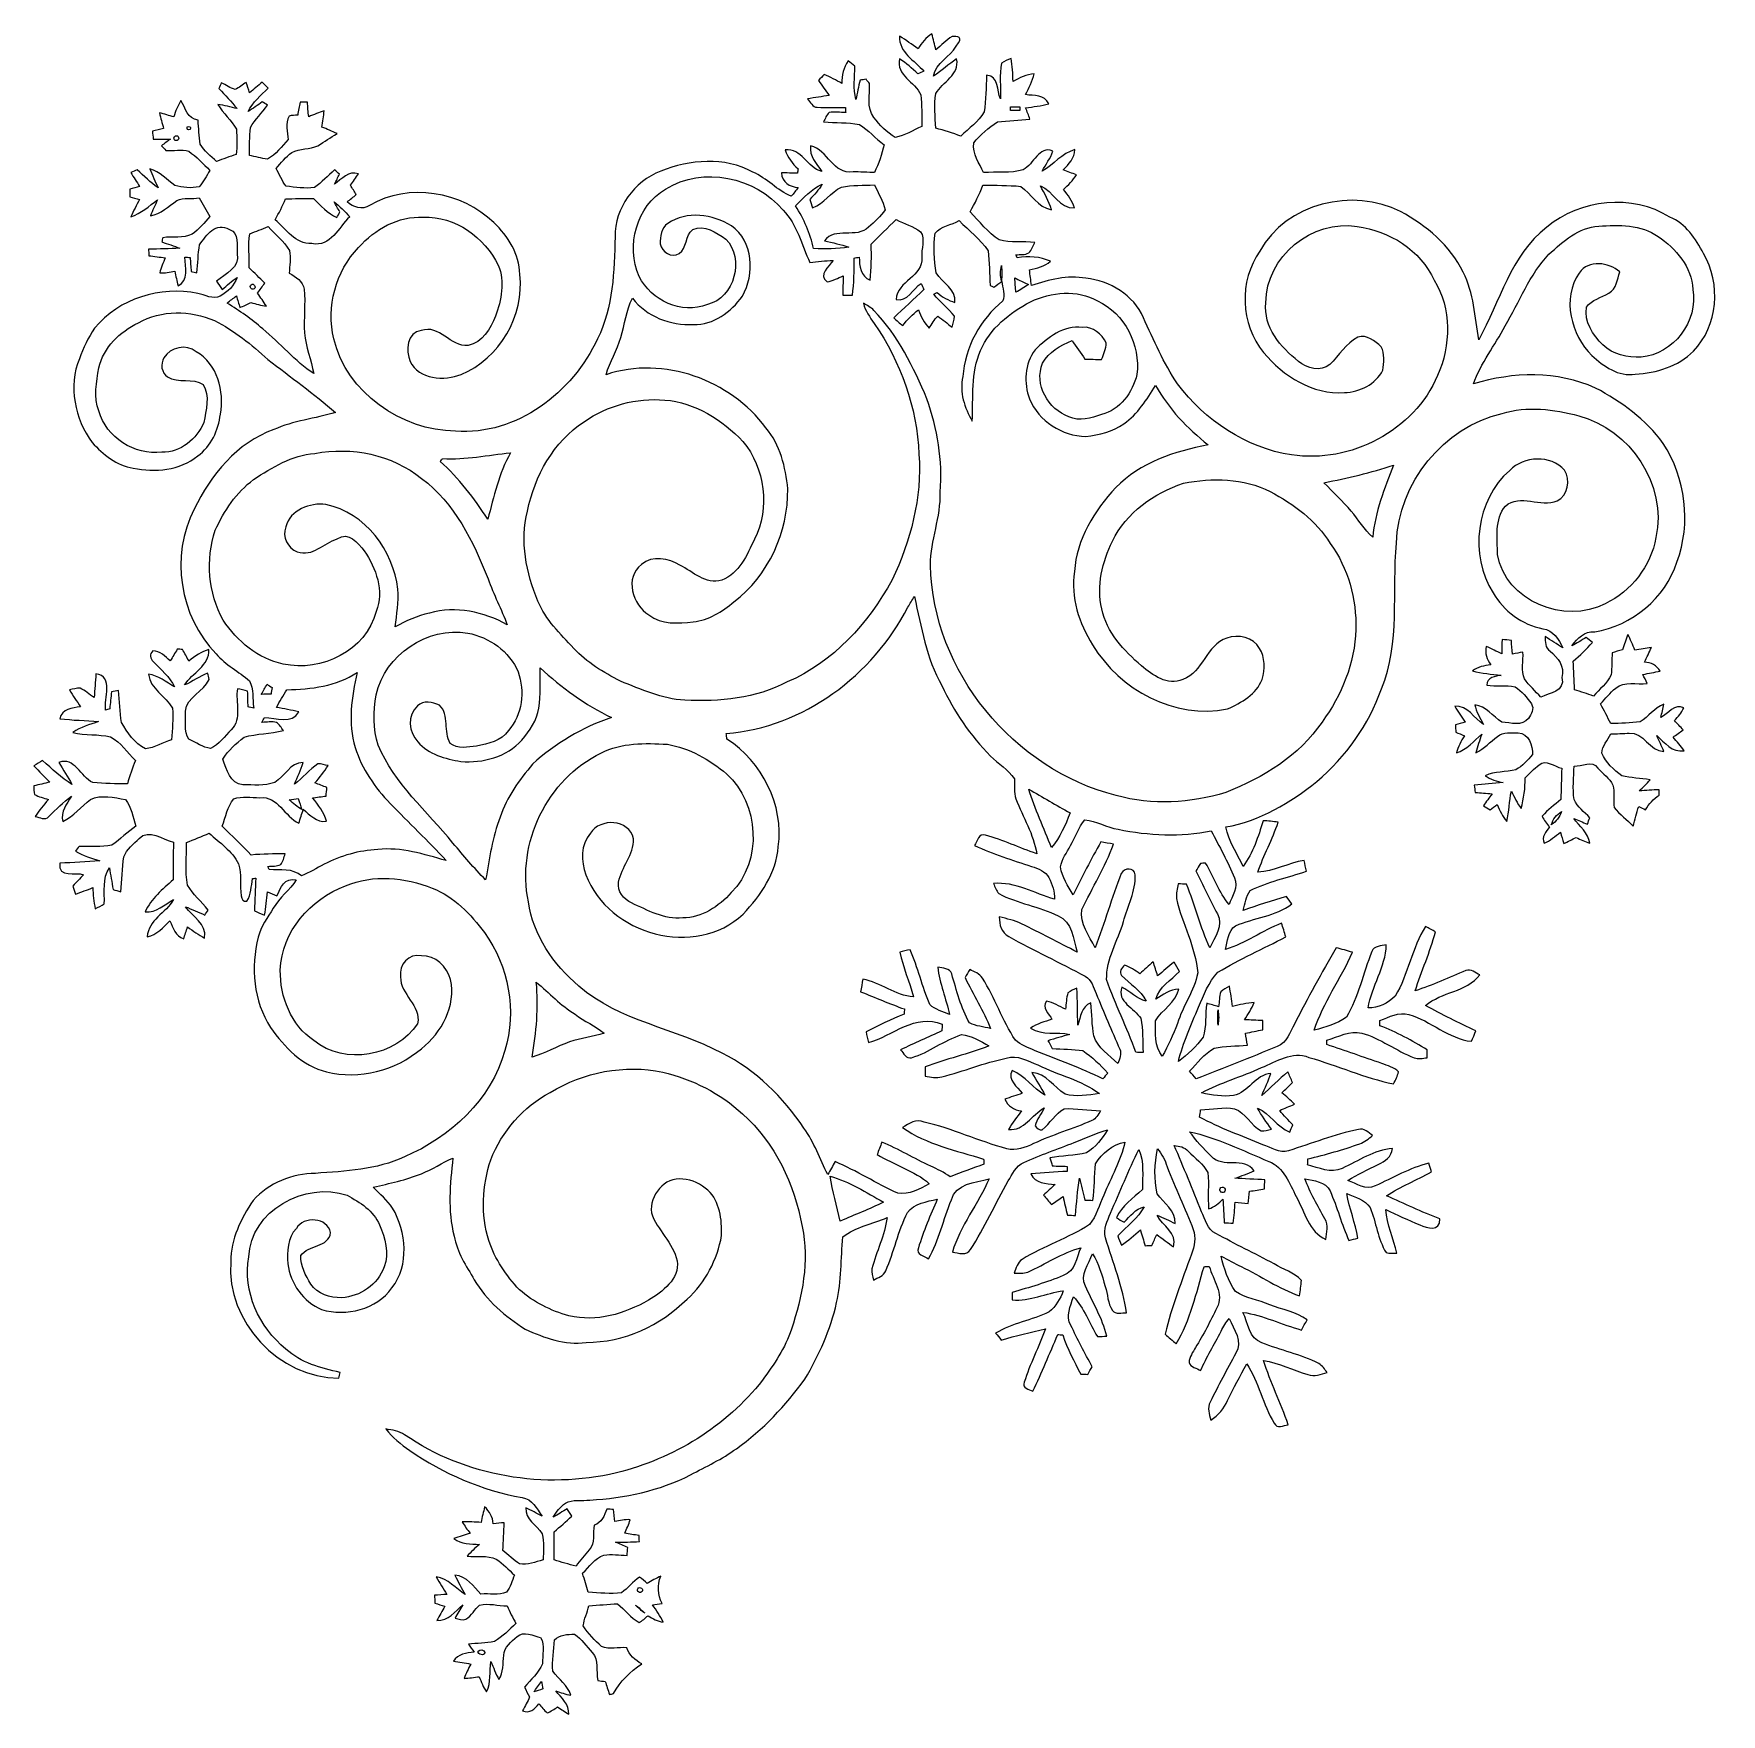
# Model space of a CAD drawing. Header units: centimetres. Extents: x -15.5 to 15.9, y -15.7 to 15.6.
import ezdxf

# ---------------------------------------------------------------- set-up
doc = ezdxf.new("R2010")
doc.units = ezdxf.units.CM
doc.header["$MEASUREMENT"] = 0
doc.layers.add('Layer 1', color=7, linetype='Continuous')

msp = doc.modelspace()

# ---------------------------------------------------------------- linework, layer by layer
at = {"layer": 'Layer 1', "color": 253}
for points, knots in [([(0.98002, 15.29609), (1.04599, 15.40581), (1.12818, 15.50599), (1.23543, 15.57726), (1.23543, 15.57726), (1.26048, 15.47707), (1.28517, 15.37688), (1.30986, 15.27634), (1.30986, 15.27634), (1.41217, 15.35712), (1.49789, 15.46119), (1.61219, 15.52575), (1.61219, 15.52575), (1.69933, 15.52434), (1.85173, 15.52998), (1.68698, 15.3483), (1.68698, 15.3483), (1.57586, 15.1384), (1.3081, 15.04033), (1.26471, 14.78844), (1.26471, 14.78844), (1.41676, 14.88369), (1.54587, 15.01034), (1.69721, 15.10665), (1.69721, 15.10665), (1.7593, 14.80714), (1.43334, 14.68191), (1.30669, 14.46318), (1.30669, 14.46318), (1.27917, 14.24975), (1.2954, 14.03421), (1.30986, 13.82007), (1.30986, 13.82007), (1.46544, 13.77209), (1.62243, 13.72306), (1.77729, 13.67049), (1.77729, 13.67049), (1.92334, 13.81654), (2.10256, 13.93896), (2.20804, 14.11993), (2.20804, 14.11993), (2.24755, 14.34465), (2.24014, 14.57607), (2.25496, 14.80397), (2.25496, 14.80397), (2.4952, 14.78597), (2.4384, 14.51504), (2.51531, 14.36582), (2.51531, 14.36582), (2.52166, 14.58701), (2.49026, 14.80996), (2.53436, 15.02904), (2.53436, 15.02904), (2.58833, 15.06679), (2.65007, 15.09077), (2.70969, 15.119), (2.70969, 15.119), (2.73897, 14.97718), (2.74179, 14.83219), (2.74814, 14.68826), (2.74814, 14.68826), (2.8702, 14.7574), (2.99896, 14.81843), (3.14149, 14.83007), (3.14149, 14.83007), (3.10268, 14.69496), (3.04659, 14.56655), (2.98203, 14.44237), (2.98203, 14.44237), (3.13937, 14.41909), (3.33587, 14.44942), (3.41171, 14.27339), (3.41171, 14.27339), (3.27166, 14.2307), (3.12561, 14.21659), (2.98097, 14.19825), (2.98097, 14.19825), (3.00849, 14.12769), (3.03601, 14.05678), (3.06282, 13.98552), (3.06282, 13.98552), (2.86138, 13.96788), (2.65889, 13.96118), (2.45921, 13.93402), (2.45921, 13.93402), (2.292, 13.82924), (2.13819, 13.69589), (2.01471, 13.54173), (2.01471, 13.54173), (1.99002, 13.33676), (2.11808, 13.16496), (2.19851, 12.98892), (2.19851, 12.98892), (2.44158, 13.01221), (2.70404, 12.96846), (2.93793, 13.04466), (2.93793, 13.04466), (3.13373, 13.13921), (3.23109, 13.50186), (3.48791, 13.39039), (3.48791, 13.39039), (3.4477, 13.25457), (3.35527, 13.14379), (3.29248, 13.01891), (3.29248, 13.01891), (3.50344, 13.13991), (3.65725, 13.34805), (3.89855, 13.41826), (3.89855, 13.41826), (3.89925, 13.25809), (3.7846, 13.14697), (3.68159, 13.04078), (3.68159, 13.04078), (3.76449, 13.00974), (3.84775, 12.97834), (3.931, 12.94624), (3.931, 12.94624), (3.86327, 12.84323), (3.77543, 12.7568), (3.68476, 12.6746), (3.68476, 12.6746), (3.77402, 12.57335), (3.84986, 12.46187), (3.89502, 12.33276), (3.89502, 12.33276), (3.60539, 12.31336), (3.50026, 12.64673), (3.25684, 12.74445), (3.25684, 12.74445), (3.33128, 12.59805), (3.41912, 12.4587), (3.46287, 12.29819), (3.46287, 12.29819), (3.20322, 12.34405), (3.09069, 12.59628), (2.89207, 12.7321), (2.89207, 12.7321), (2.65642, 12.75856), (2.419, 12.75256), (2.18299, 12.75397), (2.18299, 12.75397), (2.12196, 12.58111), (2.03764, 12.41813), (1.94592, 12.25973), (1.94592, 12.25973), (2.12231, 12.08229), (2.27647, 11.87238), (2.48849, 11.73445), (2.48849, 11.73445), (2.70404, 11.68294), (2.93335, 11.71046), (3.15454, 11.68894), (3.15454, 11.68894), (3.12032, 11.62226), (3.09492, 11.54889), (3.0413, 11.49456), (3.0413, 11.49456), (2.96968, 11.45293), (2.88114, 11.46704), (2.80176, 11.45752), (2.80176, 11.45752), (2.80776, 11.44411), (2.81975, 11.41695), (2.82575, 11.40319), (2.82575, 11.40319), (3.03318, 11.43282), (3.25191, 11.42647), (3.44523, 11.33722), (3.44523, 11.33722), (3.33657, 11.23879), (3.19052, 11.21445), (3.054, 11.17706), (3.054, 11.17706), (3.06634, 11.0811), (3.07622, 10.9855), (3.08998, 10.88884), (3.08998, 10.88884), (3.41701, 10.9915), (3.76132, 11.08781), (4.10598, 11.02042), (4.10598, 11.02042), (4.55013, 10.97492), (4.99816, 10.70963), (5.17454, 10.28629), (5.17454, 10.28629), (5.37069, 9.86825), (5.54955, 9.43786), (5.8106, 9.05439), (5.8106, 9.05439), (6.32636, 8.3753), (7.08096, 7.85918), (7.93538, 7.73077), (7.93538, 7.73077), (9.03252, 7.56391), (10.21786, 8.18021), (10.65601, 9.20962), (10.65601, 9.20962), (10.90366, 9.76877), (10.91847, 10.45422), (10.59356, 10.98585), (10.59356, 10.98585), (10.33568, 11.54359), (9.75536, 11.91048), (9.15564, 11.98668), (9.15564, 11.98668), (8.32556, 12.12603), (7.45172, 11.41801), (7.45737, 10.5664), (7.45737, 10.5664), (7.40551, 10.1092), (7.73112, 9.73843), (8.06274, 9.47349), (8.06274, 9.47349), (8.2236, 9.34826), (8.47619, 9.26888), (8.64905, 9.41317), (8.64905, 9.41317), (8.81733, 9.58532), (8.95068, 9.80158), (9.16799, 9.92117), (9.16799, 9.92117), (9.34508, 9.98467), (9.48231, 9.84567), (9.60473, 9.74619), (9.60473, 9.74619), (9.67634, 9.61531), (9.65165, 9.44704), (9.63789, 9.30663), (9.63789, 9.30663), (9.49819, 9.04381), (9.20856, 8.90411), (8.91999, 8.89), (8.91999, 8.89), (8.32767, 8.84837), (7.78051, 9.19656), (7.41539, 9.63895), (7.41539, 9.63895), (6.98006, 10.16388), (6.95113, 10.96962), (7.34519, 11.5249), (7.34519, 11.5249), (7.82849, 12.42413), (9.08509, 12.71799), (9.96774, 12.26291), (9.96774, 12.26291), (10.44822, 12.00856), (10.88954, 11.63038), (11.13014, 11.13472), (11.13014, 11.13472), (11.3351, 10.74526), (11.35062, 10.2997), (11.42083, 9.87531), (11.42083, 9.87531), (11.81664, 10.5851), (12.01737, 11.45258), (12.68765, 11.97151), (12.68765, 11.97151), (13.31313, 12.49751), (14.2808, 12.59558), (14.98, 12.16166), (14.98, 12.16166), (15.27845, 12.03854), (15.46154, 11.75456), (15.60971, 11.48292), (15.60971, 11.48292), (15.93921, 10.92129), (15.88276, 10.13425), (15.41956, 9.66294), (15.41956, 9.66294), (15.13487, 9.37754), (14.73129, 9.25795), (14.3383, 9.23607), (14.3383, 9.23607), (14.02397, 9.18175), (13.74916, 9.38036), (13.53044, 9.57968), (13.53044, 9.57968), (13.14062, 9.96597), (12.96529, 10.64754), (13.29514, 11.1192), (13.29514, 11.1192), (13.46976, 11.37567), (13.83877, 11.31958), (14.05079, 11.14072), (14.05079, 11.14072), (14.00034, 11.0042), (13.99258, 10.81687), (13.84371, 10.74632), (13.84371, 10.74632), (13.70789, 10.65601), (13.5255, 10.62426), (13.42884, 10.48385), (13.42884, 10.48385), (13.38404, 10.21327), (13.54878, 9.96174), (13.73329, 9.78112), (13.73329, 9.78112), (13.92026, 9.59238), (14.1926, 9.54793), (14.44766, 9.55216), (14.44766, 9.55216), (15.04738, 9.60085), (15.51658, 10.2235), (15.40933, 10.8144), (15.40933, 10.8144), (15.39205, 11.23033), (15.09395, 11.57887), (14.76163, 11.7983), (14.76163, 11.7983), (14.44731, 12.02796), (14.02468, 12.0202), (13.65603, 11.99092), (13.65603, 11.99092), (13.28244, 11.97187), (12.99457, 11.70517), (12.72963, 11.47092), (12.72963, 11.47092), (12.36627, 11.08639), (12.18106, 10.58263), (11.9126, 10.13531), (11.9126, 10.13531), (11.72739, 9.76806), (11.45857, 9.44457), (11.32205, 9.05298), (11.32205, 9.05298), (12.05865, 9.27876), (12.88556, 9.29957), (13.59711, 8.97643), (13.59711, 8.97643), (14.0783, 8.72102), (14.53515, 8.39047), (14.85759, 7.94456), (14.85759, 7.94456), (15.27739, 7.30109), (15.38217, 6.45654), (15.11476, 5.7337), (15.11476, 5.7337), (14.89604, 5.0606), (14.27797, 4.54766), (13.58194, 4.43195), (13.58194, 4.43195), (13.38968, 4.45064), (13.26197, 4.31165), (13.15614, 4.17548), (13.15614, 4.17548), (13.24892, 4.21958), (13.33606, 4.27426), (13.42319, 4.32823), (13.42319, 4.32823), (13.462, 4.29754), (13.50081, 4.26649), (13.54032, 4.2351), (13.54032, 4.2351), (13.43166, 4.10916), (13.30854, 3.99733), (13.18331, 3.88832), (13.18331, 3.88832), (13.19036, 3.71016), (13.1953, 3.53166), (13.208, 3.35351), (13.208, 3.35351), (13.32477, 3.31929), (13.4426, 3.27907), (13.5569, 3.23462), (13.5569, 3.23462), (13.66979, 3.3655), (13.81407, 3.47627), (13.89098, 3.63361), (13.89098, 3.63361), (13.9005, 3.77014), (13.90403, 3.90596), (13.90509, 4.04213), (13.90509, 4.04213), (13.96859, 4.06188), (14.0335, 4.08058), (14.10017, 4.09893), (14.10017, 4.09893), (14.12981, 4.19594), (14.16403, 4.29084), (14.19754, 4.38609), (14.19754, 4.38609), (14.24975, 4.29084), (14.2875, 4.191), (14.33019, 4.09011), (14.33019, 4.09011), (14.43284, 4.10986), (14.53303, 4.12785), (14.63816, 4.14443), (14.63816, 4.14443), (14.59865, 4.05201), (14.55314, 3.9624), (14.51081, 3.87138), (14.51081, 3.87138), (14.6304, 3.8608), (14.73764, 3.80647), (14.80397, 3.70346), (14.80397, 3.70346), (14.69566, 3.68088), (14.58736, 3.66042), (14.48012, 3.6389), (14.48012, 3.6389), (14.50622, 3.58316), (14.53268, 3.52778), (14.55879, 3.47169), (14.55879, 3.47169), (14.36723, 3.44241), (14.13439, 3.52496), (13.97459, 3.38455), (13.97459, 3.38455), (13.86664, 3.30024), (13.78197, 3.19123), (13.6906, 3.09033), (13.6906, 3.09033), (13.75727, 2.96898), (13.82007, 2.84586), (13.88322, 2.72274), (13.88322, 2.72274), (14.06631, 2.72556), (14.24905, 2.73614), (14.43143, 2.75484), (14.43143, 2.75484), (14.58454, 2.85433), (14.69461, 3.01413), (14.86888, 3.08398), (14.86888, 3.08398), (14.8523, 3.00108), (14.83395, 2.91853), (14.81349, 2.83633), (14.81349, 2.83633), (14.94861, 2.90336), (15.07419, 3.10303), (15.23929, 3.01766), (15.23929, 3.01766), (15.20366, 2.92488), (15.13487, 2.85186), (15.06714, 2.7813), (15.06714, 2.7813), (15.12252, 2.7238), (15.17721, 2.66524), (15.23047, 2.60526), (15.23047, 2.60526), (15.16733, 2.56046), (15.10418, 2.51601), (15.04139, 2.47191), (15.04139, 2.47191), (15.113, 2.38972), (15.18461, 2.30717), (15.24776, 2.21756), (15.24776, 2.21756), (15.02481, 2.17981), (14.88334, 2.37031), (14.73659, 2.50084), (14.73659, 2.50084), (14.78174, 2.40136), (14.82866, 2.30258), (14.87205, 2.20204), (14.87205, 2.20204), (14.59865, 2.20874), (14.49811, 2.57034), (14.22118, 2.54529), (14.22118, 2.54529), (14.13616, 2.54176), (13.96647, 2.53436), (13.88145, 2.53083), (13.88145, 2.53083), (13.82148, 2.41476), (13.72694, 2.30787), (13.71247, 2.17417), (13.71247, 2.17417), (13.78656, 1.99884), (13.93896, 1.86514), (14.08712, 1.75119), (14.08712, 1.75119), (14.25646, 1.7085), (14.43814, 1.70674), (14.61241, 1.67816), (14.61241, 1.67816), (14.5542, 1.6002), (14.48259, 1.53423), (14.41027, 1.47038), (14.41027, 1.47038), (14.5348, 1.4792), (14.66003, 1.48802), (14.78562, 1.49296), (14.78562, 1.49296), (14.78562, 1.45909), (14.78562, 1.42522), (14.78562, 1.39065), (14.78562, 1.39065), (14.67697, 1.32256), (14.59583, 1.22379), (14.52562, 1.11795), (14.52562, 1.11795), (14.484, 1.13877), (14.44202, 1.15993), (14.40109, 1.18075), (14.40109, 1.18075), (14.36511, 1.05833), (14.33442, 0.93416), (14.29879, 0.81174), (14.29879, 0.81174), (14.18237, 0.92992), (14.05149, 1.0354), (13.94284, 1.16064), (13.94284, 1.16064), (13.91991, 1.29928), (13.9633, 1.44392), (13.92132, 1.57868), (13.92132, 1.57868), (13.8557, 1.70533), (13.73752, 1.79423), (13.64086, 1.89512), (13.64086, 1.89512), (13.53855, 2.0514), (13.33676, 1.9237), (13.19918, 1.93146), (13.19918, 1.93146), (13.19177, 1.72473), (13.16884, 1.51553), (13.19883, 1.30951), (13.19883, 1.30951), (13.25951, 1.17122), (13.38615, 1.07421), (13.49269, 0.97014), (13.49269, 0.97014), (13.47682, 0.93098), (13.46094, 0.89112), (13.44577, 0.85125), (13.44577, 0.85125), (13.35969, 0.88547), (13.27538, 0.92287), (13.19071, 0.9585), (13.19071, 0.9585), (13.29902, 0.80998), (13.46376, 0.68968), (13.48916, 0.49495), (13.48916, 0.49495), (13.40238, 0.52599), (13.31842, 0.56162), (13.23693, 0.60325), (13.23693, 0.60325), (13.16073, 0.56374), (13.08382, 0.52599), (13.00586, 0.49107), (13.00586, 0.49107), (12.98399, 0.56056), (12.96282, 0.63006), (12.94271, 0.69956), (12.94271, 0.69956), (12.84534, 0.62618), (12.75362, 0.54257), (12.64038, 0.49424), (12.64038, 0.49424), (12.58676, 0.61242), (12.67389, 0.71049), (12.74198, 0.79763), (12.74198, 0.79763), (12.69153, 0.86113), (12.63509, 0.92251), (12.60546, 0.99907), (12.60546, 0.99907), (12.70529, 1.11795), (12.83264, 1.21003), (12.95118, 1.30916), (12.95118, 1.30916), (12.95682, 1.50319), (12.96176, 1.69686), (12.96741, 1.89054), (12.96741, 1.89054), (12.833, 1.92052), (12.67178, 2.07081), (12.54654, 1.95404), (12.54654, 1.95404), (12.45306, 1.88031), (12.3698, 1.79458), (12.28372, 1.71274), (12.28372, 1.71274), (12.29395, 1.51941), (12.25797, 1.32891), (12.21211, 1.14194), (12.21211, 1.14194), (12.13697, 1.24072), (12.08334, 1.35502), (12.03149, 1.46614), (12.03149, 1.46614), (11.98457, 1.27988), (11.99691, 1.08444), (11.94294, 0.89958), (11.94294, 0.89958), (11.86709, 0.99448), (11.81171, 1.10243), (11.7662, 1.21426), (11.7662, 1.21426), (11.72139, 1.18251), (11.6773, 1.15041), (11.6332, 1.11831), (11.6332, 1.11831), (11.59122, 1.14371), (11.54959, 1.16875), (11.50832, 1.19345), (11.50832, 1.19345), (11.56159, 1.26753), (11.61591, 1.34126), (11.66989, 1.41499), (11.66989, 1.41499), (11.55841, 1.42734), (11.46422, 1.43051), (11.35768, 1.4411), (11.35768, 1.4411), (11.34992, 1.48555), (11.34251, 1.52964), (11.33581, 1.57374), (11.33581, 1.57374), (11.51572, 1.59456), (11.69776, 1.60867), (11.87873, 1.62701), (11.87873, 1.62701), (11.75844, 1.64818), (11.64131, 1.68522), (11.53936, 1.75331), (11.53936, 1.75331), (11.71998, 1.83586), (11.92459, 1.81645), (12.11298, 1.86549), (12.11298, 1.86549), (12.23751, 1.92934), (12.33523, 2.03941), (12.42131, 2.14736), (12.42131, 2.14736), (12.43189, 2.31211), (12.35251, 2.54317), (12.15778, 2.55094), (12.15778, 2.55094), (12.0269, 2.55023), (11.87803, 2.57175), (11.76937, 2.48426), (11.76937, 2.48426), (11.63708, 2.38196), (11.5189, 2.2606), (11.37038, 2.18052), (11.37038, 2.18052), (11.39754, 2.29941), (11.43776, 2.41406), (11.47833, 2.52871), (11.47833, 2.52871), (11.33052, 2.39924), (11.20034, 2.23696), (11.00526, 2.17805), (11.00526, 2.17805), (11.04053, 2.29059), (11.09239, 2.39642), (11.15413, 2.49661), (11.15413, 2.49661), (11.10086, 2.51954), (11.04794, 2.54176), (10.99467, 2.56364), (10.99467, 2.56364), (10.99185, 2.6095), (10.98938, 2.65536), (10.98691, 2.70087), (10.98691, 2.70087), (11.04724, 2.7178), (11.10791, 2.73438), (11.16894, 2.75026), (11.16894, 2.75026), (11.10121, 2.84727), (11.03383, 2.94499), (10.97456, 3.04729), (10.97456, 3.04729), (11.21657, 3.06599), (11.33122, 2.82363), (11.51114, 2.71004), (11.51114, 2.71004), (11.44587, 2.82681), (11.37532, 2.94323), (11.34886, 3.07622), (11.34886, 3.07622), (11.563, 3.04553), (11.68153, 2.85538), (11.85333, 2.75131), (11.85333, 2.75131), (12.00926, 2.74108), (12.23433, 2.66876), (12.34899, 2.81905), (12.34899, 2.81905), (12.39732, 2.89666), (12.46505, 3.00179), (12.40261, 3.09033), (12.40261, 3.09033), (12.32323, 3.21416), (12.22234, 3.32881), (12.09816, 3.40819), (12.09816, 3.40819), (11.9253, 3.44593), (11.74397, 3.40819), (11.57041, 3.43994), (11.57041, 3.43994), (11.57993, 3.58634), (11.72351, 3.61068), (11.84134, 3.62268), (11.84134, 3.62268), (11.66036, 3.64772), (11.47904, 3.65972), (11.303, 3.70734), (11.303, 3.70734), (11.40354, 3.7786), (11.52278, 3.80683), (11.64484, 3.81882), (11.64484, 3.81882), (11.57358, 3.91936), (11.53407, 4.0386), (11.56123, 4.16207), (11.56123, 4.16207), (11.65895, 4.11727), (11.75456, 4.06823), (11.85298, 4.02484), (11.85298, 4.02484), (11.85192, 4.11374), (11.85227, 4.20264), (11.8558, 4.29154), (11.8558, 4.29154), (11.91366, 4.28554), (11.97187, 4.27884), (12.03043, 4.27214), (12.03043, 4.27214), (12.03642, 4.18853), (12.04313, 4.10457), (12.05089, 4.02026), (12.05089, 4.02026), (12.11509, 4.03296), (12.17965, 4.0446), (12.24492, 4.05448), (12.24492, 4.05448), (12.25621, 3.89114), (12.2114, 3.71404), (12.27314, 3.55671), (12.27314, 3.55671), (12.36204, 3.43394), (12.47634, 3.33022), (12.57653, 3.21592), (12.57653, 3.21592), (12.73775, 3.29671), (13.03796, 3.31999), (12.96987, 3.58069), (12.96987, 3.58069), (13.03302, 3.79024), (12.89403, 3.95182), (12.75186, 4.07564), (12.75186, 4.07564), (12.65555, 4.13491), (12.66014, 4.24709), (12.65767, 4.34481), (12.65767, 4.34481), (12.76985, 4.27919), (12.87498, 4.20158), (12.98857, 4.13773), (12.98857, 4.13773), (12.91308, 4.29225), (12.80407, 4.46934), (12.61674, 4.49051), (12.61674, 4.49051), (12.22975, 4.56636), (11.88544, 4.82), (11.68929, 5.16043), (11.68929, 5.16043), (11.2455, 5.8614), (11.3665, 6.89187), (11.99832, 7.44079), (11.99832, 7.44079), (12.26467, 7.71066), (12.76032, 7.73289), (13.02067, 7.44714), (13.02067, 7.44714), (13.12968, 7.26334), (13.08841, 6.97301), (12.88203, 6.87388), (12.88203, 6.87388), (12.57688, 6.73911), (12.19306, 7.02028), (11.92036, 6.77721), (11.92036, 6.77721), (11.71328, 6.53203), (11.77043, 6.17044), (11.77219, 5.87516), (11.77219, 5.87516), (11.91613, 5.01015), (13.02844, 4.55859), (13.77597, 4.95794), (13.77597, 4.95794), (14.26986, 5.1876), (14.62476, 5.65856), (14.72283, 6.1916), (14.72283, 6.1916), (14.93661, 7.17409), (14.24164, 8.20879), (13.28385, 8.45714), (13.28385, 8.45714), (12.82277, 8.58732), (12.32288, 8.64376), (11.85686, 8.50441), (11.85686, 8.50441), (10.7629, 8.25253), (9.92681, 7.20302), (9.8873, 6.08753), (9.8873, 6.08753), (9.80722, 5.18336), (9.96491, 4.23298), (9.60967, 3.37079), (9.60967, 3.37079), (9.37719, 2.69946), (8.94362, 2.10891), (8.40916, 1.64536), (8.40916, 1.64536), (7.91281, 1.2506), (7.34413, 0.90734), (6.71054, 0.79904), (6.71054, 0.79904), (6.76416, 0.53269), (6.92256, 0.30727), (7.03227, 0.06315), (7.03227, 0.06315), (7.22207, 0.31256), (7.31449, 0.61877), (7.40481, 0.91405), (7.40481, 0.91405), (7.49864, 0.90981), (7.59248, 0.90135), (7.68562, 0.88653), (7.68562, 0.88653), (7.57661, 0.56868), (7.41786, 0.27129), (7.30603, -0.04586), (7.30603, -0.04586), (7.60589, -0.02716), (7.87435, 0.12594), (8.16857, 0.17498), (8.16857, 0.17498), (8.1848, 0.10866), (8.19891, 0.04198), (8.21337, -0.0254), (8.21337, -0.0254), (7.86306, -0.1464), (7.49441, -0.22084), (7.16174, -0.38664), (7.16174, -0.38664), (7.09048, -0.49777), (7.06473, -0.63041), (7.03545, -0.75741), (7.03545, -0.75741), (7.30074, -0.66534), (7.56567, -0.57009), (7.83837, -0.50024), (7.83837, -0.50024), (7.87224, -0.54575), (7.90681, -0.59126), (7.94138, -0.63712), (7.94138, -0.63712), (7.63693, -0.8703), (7.23512, -0.89323), (6.89151, -1.04175), (6.89151, -1.04175), (6.7497, -1.13771), (6.74546, -1.3335), (6.70701, -1.48519), (6.70701, -1.48519), (7.07602, -1.37195), (7.38787, -1.13242), (7.74735, -0.99554), (7.74735, -0.99554), (7.77593, -1.07915), (7.80309, -1.16346), (7.82884, -1.24883), (7.82884, -1.24883), (7.40798, -1.47108), (6.96842, -1.66017), (6.56343, -1.91029), (6.56343, -1.91029), (6.38986, -2.09232), (6.29849, -2.33327), (6.19936, -2.56081), (6.19936, -2.56081), (6.06848, -2.89384), (5.91256, -3.22016), (5.82824, -3.56976), (5.82824, -3.56976), (6.00393, -3.44558), (6.16373, -3.29283), (6.28932, -3.11856), (6.28932, -3.11856), (6.34929, -2.91571), (6.32848, -2.69558), (6.35423, -2.48708), (6.35423, -2.48708), (6.42867, -2.50684), (6.50275, -2.52906), (6.57684, -2.55164), (6.57684, -2.55164), (6.58954, -2.45886), (6.58601, -2.3622), (6.61776, -2.27295), (6.61776, -2.27295), (6.66221, -2.22462), (6.72571, -2.20133), (6.78145, -2.16888), (6.78145, -2.16888), (6.79979, -2.29376), (6.81672, -2.419), (6.8326, -2.54529), (6.8326, -2.54529), (6.9656, -2.50684), (7.10283, -2.48955), (7.24006, -2.47438), (7.24006, -2.47438), (7.19032, -2.58657), (7.1247, -2.69028), (7.06049, -2.79435), (7.06049, -2.79435), (7.1695, -2.79612), (7.28733, -2.80529), (7.39846, -2.80917), (7.39846, -2.80917), (7.39881, -2.86561), (7.39881, -2.92276), (7.39881, -2.97956), (7.39881, -2.97956), (7.29015, -3.00108), (7.18291, -3.02225), (7.07566, -3.04553), (7.07566, -3.04553), (7.08907, -3.11926), (7.10212, -3.19299), (7.11482, -3.26743), (7.11482, -3.26743), (6.90774, -3.28895), (6.69396, -3.27836), (6.49146, -3.32564), (6.49146, -3.32564), (6.3059, -3.42688), (6.18137, -3.60468), (6.03532, -3.75214), (6.03532, -3.75214), (6.0773, -3.79906), (6.11928, -3.84634), (6.16162, -3.89361), (6.16162, -3.89361), (6.66679, -3.69923), (7.16809, -3.49497), (7.67009, -3.29353), (7.67009, -3.29353), (7.84966, -3.22721), (7.89975, -3.02189), (7.99077, -2.87514), (7.99077, -2.87514), (8.23383, -2.39254), (8.49348, -1.91876), (8.76723, -1.45274), (8.76723, -1.45274), (8.86813, -1.4799), (8.96902, -1.50813), (9.06956, -1.53776), (9.06956, -1.53776), (8.85402, -2.03306), (8.52241, -2.47191), (8.35731, -2.9905), (8.35731, -2.9905), (8.56227, -2.92735), (8.78029, -2.87479), (8.95632, -2.74743), (8.95632, -2.74743), (9.18457, -2.36996), (9.26359, -1.92723), (9.43222, -1.524), (9.43222, -1.524), (9.47067, -1.41287), (9.60684, -1.42169), (9.70068, -1.397), (9.70068, -1.397), (9.68622, -1.81469), (9.42869, -2.16641), (9.36202, -2.57246), (9.36202, -2.57246), (9.55005, -2.58374), (9.73631, -2.48285), (9.86719, -2.35373), (9.86719, -2.35373), (10.11061, -1.94592), (10.17552, -1.45591), (10.43164, -1.05339), (10.43164, -1.05339), (10.49302, -1.08726), (10.55441, -1.12219), (10.61649, -1.15676), (10.61649, -1.15676), (10.51384, -1.53), (10.35791, -1.88524), (10.23761, -2.25284), (10.23761, -2.25284), (10.56287, -2.15371), (10.86979, -2.00484), (11.18411, -1.87607), (11.18411, -1.87607), (11.27831, -1.84079), (11.36156, -1.92546), (11.44376, -1.95933), (11.44376, -1.95933), (11.19223, -2.27894), (10.73185, -2.27013), (10.43093, -2.52836), (10.43093, -2.52836), (10.7375, -2.69734), (11.05217, -2.85256), (11.36897, -3.00214), (11.36897, -3.00214), (11.34886, -3.05047), (11.30864, -3.14713), (11.28889, -3.19546), (11.28889, -3.19546), (10.85462, -3.15101), (10.53324, -2.81199), (10.12155, -2.69663), (10.12155, -2.69663), (9.93034, -2.64266), (9.75289, -2.74285), (9.58039, -2.80705), (9.58039, -2.80705), (9.58003, -2.83139), (9.58003, -2.88008), (9.57968, -2.90477), (9.57968, -2.90477), (9.88766, -3.02648), (10.18364, -3.17888), (10.46339, -3.35633), (10.46339, -3.35633), (10.46339, -3.39302), (10.46374, -3.46604), (10.46409, -3.50273), (10.46409, -3.50273), (10.3826, -3.5112), (10.29652, -3.53377), (10.2175, -3.50238), (10.2175, -3.50238), (9.88095, -3.37256), (9.59273, -3.13831), (9.24242, -3.04165), (9.24242, -3.04165), (9.01382, -2.98662), (8.80745, -3.11362), (8.59543, -3.17253), (8.59543, -3.17253), (8.59472, -3.1937), (8.59331, -3.23603), (8.59261, -3.2572), (8.59261, -3.2572), (8.93445, -3.3715), (9.27523, -3.49038), (9.61602, -3.60892), (9.61602, -3.60892), (9.72326, -3.64984), (9.84356, -3.67877), (9.92822, -3.76308), (9.92822, -3.76308), (9.91129, -3.84351), (9.87072, -3.91619), (9.83544, -3.99027), (9.83544, -3.99027), (9.29358, -3.87668), (8.78699, -3.64737), (8.25676, -3.49532), (8.25676, -3.49532), (7.94949, -3.36444), (7.65598, -3.57928), (7.37799, -3.68406), (7.37799, -3.68406), (7.01146, -3.85868), (6.61247, -3.95923), (6.25722, -4.15749), (6.25722, -4.15749), (6.45336, -4.1977), (6.65409, -4.23228), (6.85588, -4.20758), (6.85588, -4.20758), (7.13105, -4.14761), (7.26264, -3.81953), (7.5505, -3.79271), (7.5505, -3.79271), (7.50429, -3.93383), (7.43938, -4.06717), (7.38046, -4.2037), (7.38046, -4.2037), (7.54839, -4.06365), (7.69796, -3.90313), (7.86694, -3.76449), (7.86694, -3.76449), (7.89622, -3.83081), (7.92551, -3.89784), (7.95443, -3.96452), (7.95443, -3.96452), (7.8867, -4.02837), (7.81932, -4.09222), (7.75159, -4.15607), (7.75159, -4.15607), (7.8359, -4.22028), (7.91633, -4.28943), (7.98795, -4.36774), (7.98795, -4.36774), (7.89728, -4.4069), (7.80591, -4.44465), (7.71525, -4.48345), (7.71525, -4.48345), (7.78792, -4.58011), (7.87294, -4.6669), (7.96149, -4.74945), (7.96149, -4.74945), (7.94103, -4.79566), (7.92092, -4.84187), (7.90152, -4.88879), (7.90152, -4.88879), (7.66621, -4.78755), (7.53427, -4.54766), (7.30356, -4.44112), (7.30356, -4.44112), (7.37059, -4.58258), (7.4743, -4.70112), (7.55967, -4.83164), (7.55967, -4.83164), (7.49617, -4.84505), (7.43338, -4.86833), (7.36812, -4.86586), (7.36812, -4.86586), (7.17797, -4.75968), (7.08096, -4.53037), (6.87458, -4.451), (6.87458, -4.451), (6.66574, -4.41537), (6.45195, -4.4637), (6.24205, -4.47216), (6.24205, -4.47216), (6.23464, -4.51697), (6.22759, -4.56212), (6.22088, -4.60728), (6.22088, -4.60728), (6.59906, -4.81295), (7.00546, -4.95723), (7.40128, -5.12304), (7.40128, -5.12304), (7.55438, -5.16502), (7.71207, -5.2899), (7.87929, -5.23522), (7.87929, -5.23522), (8.3118, -5.10152), (8.73372, -4.92689), (9.17928, -4.83764), (9.17928, -4.83764), (9.28617, -4.80554), (9.36731, -4.89726), (9.44598, -4.95265), (9.44598, -4.95265), (9.37048, -5.00874), (9.29711, -5.07259), (9.20715, -5.10469), (9.20715, -5.10469), (8.89071, -5.21617), (8.56721, -5.30613), (8.24159, -5.38727), (8.24159, -5.38727), (8.23983, -5.41443), (8.2356, -5.46911), (8.23383, -5.49663), (8.23383, -5.49663), (8.4395, -5.55061), (8.66916, -5.66455), (8.87906, -5.56366), (8.87906, -5.56366), (9.18386, -5.42149), (9.47173, -5.2197), (9.81745, -5.19183), (9.81745, -5.19183), (9.79699, -5.34458), (9.67634, -5.43454), (9.54864, -5.49099), (9.54864, -5.49099), (9.35602, -5.582), (9.16234, -5.67267), (8.98454, -5.7912), (8.98454, -5.7912), (9.14753, -5.836), (9.31968, -5.98452), (9.49078, -5.89104), (9.49078, -5.89104), (9.82063, -5.74075), (10.13742, -5.55378), (10.49267, -5.46664), (10.49267, -5.46664), (10.50819, -5.51991), (10.52371, -5.57318), (10.53959, -5.62716), (10.53959, -5.62716), (10.26442, -5.78344), (9.96774, -5.90021), (9.70245, -6.07342), (9.70245, -6.07342), (10.03335, -6.21806), (10.35897, -6.37716), (10.69869, -6.50099), (10.69869, -6.50099), (10.69728, -6.75816), (10.47044, -6.67597), (10.32334, -6.61564), (10.32334, -6.61564), (10.1092, -6.52463), (9.89683, -6.43149), (9.68834, -6.32919), (9.68834, -6.32919), (9.71162, -6.61035), (9.82698, -6.87317), (9.89894, -7.14375), (9.89894, -7.14375), (9.83156, -7.14446), (9.76277, -7.15151), (9.6968, -7.13317), (9.6968, -7.13317), (9.54052, -6.87811), (9.51265, -6.56696), (9.398, -6.2932), (9.398, -6.2932), (9.30028, -6.14645), (9.12072, -6.09247), (8.96408, -6.03356), (8.96408, -6.03356), (9.01488, -6.31402), (9.12319, -6.58036), (9.17011, -6.86223), (9.17011, -6.86223), (9.11437, -6.87634), (9.05933, -6.89187), (9.00501, -6.9088), (9.00501, -6.9088), (8.86672, -6.60823), (8.78734, -6.28509), (8.65293, -5.98382), (8.65293, -5.98382), (8.57144, -5.80637), (8.3506, -5.79437), (8.1848, -5.75486), (8.1848, -5.75486), (8.27793, -6.01909), (8.42151, -6.2611), (8.55733, -6.50522), (8.55733, -6.50522), (8.62789, -6.62023), (8.58908, -6.76204), (8.57638, -6.88834), (8.57638, -6.88834), (8.25077, -6.74441), (8.17986, -6.37187), (8.02322, -6.08859), (8.02322, -6.08859), (7.89234, -5.84659), (7.79251, -5.5372), (7.51134, -5.43384), (7.51134, -5.43384), (7.02627, -5.23169), (6.54897, -4.99145), (6.03321, -4.88103), (6.03321, -4.88103), (6.16232, -5.04014), (6.29144, -5.20171), (6.44172, -5.34176), (6.44172, -5.34176), (6.65374, -5.57424), (7.04921, -5.33682), (7.24112, -5.61058), (7.24112, -5.61058), (7.12223, -5.65926), (7.00052, -5.7023), (6.88058, -5.74781), (6.88058, -5.74781), (7.01922, -5.75486), (7.29615, -5.76862), (7.43479, -5.77568), (7.43479, -5.77568), (7.43479, -5.83248), (7.43409, -5.88927), (7.43373, -5.94607), (7.43373, -5.94607), (7.33919, -5.96018), (7.24535, -5.97464), (7.15257, -5.98946), (7.15257, -5.98946), (7.14587, -6.04661), (7.13281, -6.16126), (7.12611, -6.21841), (7.12611, -6.21841), (7.04462, -6.21065), (6.96348, -6.20183), (6.88234, -6.19337), (6.88234, -6.19337), (6.8767, -6.32284), (6.86929, -6.45407), (6.84706, -6.58213), (6.84706, -6.58213), (6.79132, -6.58036), (6.73629, -6.57895), (6.68126, -6.57789), (6.68126, -6.57789), (6.67209, -6.43008), (6.66362, -6.28156), (6.65797, -6.13481), (6.65797, -6.13481), (6.58354, -6.21559), (6.49464, -6.28191), (6.39057, -6.31896), (6.39057, -6.31896), (6.37081, -6.09388), (6.39939, -5.86669), (6.37611, -5.64268), (6.37611, -5.64268), (6.29179, -5.48005), (6.13198, -5.37422), (6.00922, -5.24263), (6.00922, -5.24263), (5.94501, -5.16537), (5.84376, -5.14773), (5.74992, -5.13503), (5.74992, -5.13503), (5.92208, -5.54531), (6.096, -5.95524), (6.25863, -6.36976), (6.25863, -6.36976), (6.32919, -6.51298), (6.36764, -6.70137), (6.52568, -6.77545), (6.52568, -6.77545), (6.88128, -6.97548), (7.25276, -7.14481), (7.60871, -7.34413), (7.60871, -7.34413), (7.77628, -7.44679), (7.98301, -7.50006), (8.11847, -7.64963), (8.11847, -7.64963), (8.10966, -7.74312), (8.10189, -7.8426), (8.0839, -7.93644), (8.0839, -7.93644), (7.69514, -7.81015), (7.36812, -7.56179), (6.99946, -7.39387), (6.99946, -7.39387), (6.87282, -7.33107), (6.75217, -7.2577), (6.62305, -7.2009), (6.62305, -7.2009), (6.67597, -7.43056), (6.75675, -7.66092), (6.88975, -7.85636), (6.88975, -7.85636), (7.08272, -7.98089), (7.31802, -8.01687), (7.52898, -8.10366), (7.52898, -8.10366), (7.75864, -8.20349), (8.02428, -8.22889), (8.22642, -8.38588), (8.22642, -8.38588), (8.18974, -8.44867), (8.15375, -8.51182), (8.11777, -8.57532), (8.11777, -8.57532), (7.75229, -8.47372), (7.40904, -8.30016), (7.03051, -8.24548), (7.03051, -8.24548), (7.12152, -8.44374), (7.14551, -8.73125), (7.38258, -8.81239), (7.38258, -8.81239), (7.73254, -8.95103), (8.10577, -9.02899), (8.44409, -9.19833), (8.44409, -9.19833), (8.51112, -9.23749), (8.55098, -9.30734), (8.59896, -9.36696), (8.59896, -9.36696), (8.48325, -9.404), (8.35836, -9.44351), (8.23807, -9.40294), (8.23807, -9.40294), (7.96114, -9.32392), (7.70114, -9.18986), (7.41504, -9.14188), (7.41504, -9.14188), (7.54204, -9.5504), (7.73395, -9.93422), (7.87082, -10.33886), (7.87082, -10.33886), (7.78404, -10.35473), (7.6648, -10.41894), (7.61294, -10.31134), (7.61294, -10.31134), (7.40304, -9.96139), (7.3219, -9.54828), (7.0993, -9.20397), (7.0993, -9.20397), (6.97865, -9.43116), (6.85482, -9.65659), (6.74511, -9.88907), (6.74511, -9.88907), (6.6742, -10.03547), (6.57437, -10.16847), (6.4322, -10.25137), (6.4322, -10.25137), (6.40151, -10.14307), (6.3627, -10.02383), (6.42126, -9.91764), (6.42126, -9.91764), (6.56907, -9.60931), (6.73488, -9.30981), (6.89469, -9.00783), (6.89469, -9.00783), (7.03298, -8.79546), (6.86223, -8.55733), (6.7758, -8.36013), (6.7758, -8.36013), (6.70948, -8.42857), (6.66468, -8.51323), (6.62199, -8.59719), (6.62199, -8.59719), (6.50275, -8.84661), (6.35106, -9.07874), (6.23993, -9.33203), (6.23993, -9.33203), (6.17114, -9.28158), (6.05472, -9.27559), (6.02509, -9.18139), (6.02509, -9.18139), (6.03109, -9.07697), (6.09494, -8.98807), (6.14539, -8.90129), (6.14539, -8.90129), (6.29391, -8.66352), (6.42232, -8.4141), (6.54297, -8.16151), (6.54297, -8.16151), (6.68584, -7.90504), (6.47065, -7.63552), (6.40256, -7.38999), (6.40256, -7.38999), (6.37893, -7.39105), (6.33095, -7.39387), (6.30696, -7.39493), (6.30696, -7.39493), (6.15844, -7.8807), (6.05367, -8.39223), (5.7852, -8.83073), (5.7852, -8.83073), (5.71676, -8.77182), (5.64974, -8.71185), (5.58306, -8.65152), (5.58306, -8.65152), (5.69666, -8.13858), (5.89774, -7.65281), (6.07201, -7.15892), (6.07201, -7.15892), (6.12634, -7.01463), (6.15597, -6.84989), (6.10306, -6.70101), (6.10306, -6.70101), (5.95806, -6.30414), (5.76157, -5.92843), (5.61728, -5.53156), (5.61728, -5.53156), (5.57989, -5.40949), (5.52132, -5.29802), (5.43983, -5.201), (5.43983, -5.201), (5.38515, -5.47335), (5.36751, -5.76474), (5.43454, -6.03532), (5.43454, -6.03532), (5.55307, -6.21277), (5.78062, -6.34577), (5.76545, -6.58812), (5.76545, -6.58812), (5.65362, -6.53697), (5.54426, -6.48123), (5.43031, -6.43537), (5.43031, -6.43537), (5.52909, -6.6361), (5.81413, -6.76804), (5.73828, -7.02592), (5.73828, -7.02592), (5.6321, -6.95007), (5.52803, -6.87211), (5.42396, -6.79591), (5.42396, -6.79591), (5.39468, -6.86294), (5.36469, -6.92997), (5.33576, -6.9977), (5.33576, -6.9977), (5.29272, -6.99946), (5.24969, -7.00123), (5.20735, -7.00334), (5.20735, -7.00334), (5.17737, -6.90386), (5.15056, -6.80544), (5.11916, -6.70772), (5.11916, -6.70772), (5.00345, -6.80544), (4.89303, -6.91056), (4.76709, -6.99558), (4.76709, -6.99558), (4.7438, -6.93667), (4.72052, -6.87881), (4.69688, -6.82061), (4.69688, -6.82061), (4.86657, -6.64422), (5.07259, -6.4957), (5.19183, -6.27697), (5.19183, -6.27697), (5.0292, -6.31649), (4.92831, -6.45442), (4.81718, -6.56802), (4.81718, -6.56802), (4.7692, -6.53979), (4.72087, -6.51193), (4.67325, -6.48476), (4.67325, -6.48476), (4.7692, -6.25792), (4.98228, -6.11928), (5.15585, -5.95736), (5.15585, -5.95736), (5.15655, -5.70759), (5.19148, -5.44724), (5.09199, -5.21018), (5.09199, -5.21018), (4.89514, -5.59647), (4.74239, -6.00393), (4.56106, -6.39763), (4.56106, -6.39763), (4.50638, -6.54191), (4.41678, -6.69749), (4.4704, -6.85518), (4.4704, -6.85518), (4.61045, -7.31908), (4.7879, -7.77487), (4.86269, -8.25571), (4.86269, -8.25571), (4.77555, -8.24865), (4.65737, -8.29381), (4.59705, -8.20949), (4.59705, -8.20949), (4.51097, -8.07614), (4.51132, -7.90893), (4.46617, -7.76111), (4.46617, -7.76111), (4.39843, -7.55474), (4.34622, -7.34025), (4.23051, -7.15469), (4.23051, -7.15469), (4.15784, -7.34413), (3.99168, -7.54697), (4.09646, -7.75476), (4.09646, -7.75476), (4.23157, -8.0645), (4.4129, -8.35625), (4.49227, -8.68892), (4.49227, -8.68892), (4.43406, -8.69139), (4.37621, -8.69421), (4.31871, -8.69738), (4.31871, -8.69738), (4.17054, -8.44938), (4.07353, -8.16575), (3.87138, -7.95408), (3.87138, -7.95408), (3.82305, -8.12518), (3.72216, -8.31709), (3.82129, -8.48819), (3.82129, -8.48819), (3.95323, -8.74571), (4.0834, -9.00465), (4.22063, -9.25971), (4.22063, -9.25971), (4.19382, -9.30628), (4.16772, -9.35355), (4.14196, -9.40117), (4.14196, -9.40117), (4.09787, -9.39976), (4.05377, -9.39871), (4.01002, -9.398), (4.01002, -9.398), (3.8862, -9.15987), (3.75744, -8.92246), (3.67453, -8.66634), (3.67453, -8.66634), (3.6509, -8.66457), (3.60362, -8.66105), (3.57999, -8.65964), (3.57999, -8.65964), (3.42794, -9.01312), (3.28577, -9.37119), (3.11503, -9.71621), (3.11503, -9.71621), (3.04659, -9.67493), (2.90759, -9.658), (2.95698, -9.54864), (2.95698, -9.54864), (3.05647, -9.20538), (3.23638, -8.89141), (3.34998, -8.55239), (3.34998, -8.55239), (3.0734, -8.61236), (2.79964, -8.68468), (2.5273, -8.76124), (2.5273, -8.76124), (2.49237, -8.7189), (2.45745, -8.67657), (2.42358, -8.63494), (2.42358, -8.63494), (2.72874, -8.44374), (3.09739, -8.39787), (3.41771, -8.23842), (3.41771, -8.23842), (3.54577, -8.13752), (3.62585, -7.99218), (3.68406, -7.84331), (3.68406, -7.84331), (3.36409, -7.88458), (3.06246, -8.04263), (2.73368, -8.01476), (2.73368, -8.01476), (2.73368, -7.98019), (2.73368, -7.91139), (2.73368, -7.87717), (2.73368, -7.87717), (3.05259, -7.77804), (3.37608, -7.6895), (3.68371, -7.55897), (3.68371, -7.55897), (3.90701, -7.4863), (3.93171, -7.22842), (4.00897, -7.04215), (4.00897, -7.04215), (3.65654, -7.13528), (3.35315, -7.34977), (3.02189, -7.49476), (3.02189, -7.49476), (2.94076, -7.52299), (2.85291, -7.51276), (2.76895, -7.51558), (2.76895, -7.51558), (2.80599, -7.42632), (2.82751, -7.31238), (2.91712, -7.25876), (2.91712, -7.25876), (3.31999, -7.01216), (3.77472, -6.86117), (4.17442, -6.61106), (4.17442, -6.61106), (4.2986, -6.44984), (4.35116, -6.24452), (4.44041, -6.06284), (4.44041, -6.06284), (4.56953, -5.73193), (4.75474, -5.42114), (4.832, -5.07189), (4.832, -5.07189), (4.60057, -5.11775), (4.40514, -5.28002), (4.28449, -5.47652), (4.28449, -5.47652), (4.25415, -5.70195), (4.27214, -5.93372), (4.23227, -6.15915), (4.23227, -6.15915), (4.18183, -6.15668), (4.13209, -6.15491), (4.08234, -6.15315), (4.08234, -6.15315), (4.0513, -6.01627), (4.02519, -5.87939), (3.98463, -5.74534), (3.98463, -5.74534), (3.9497, -5.97535), (3.93136, -6.20818), (3.90913, -6.44031), (3.90913, -6.44031), (3.85868, -6.43855), (3.80894, -6.43714), (3.75885, -6.43608), (3.75885, -6.43608), (3.73204, -6.31931), (3.70487, -6.2036), (3.67877, -6.08753), (3.67877, -6.08753), (3.60715, -6.13763), (3.53589, -6.18737), (3.46498, -6.23782), (3.46498, -6.23782), (3.41418, -6.1789), (3.36374, -6.11999), (3.3147, -6.06002), (3.3147, -6.06002), (3.38702, -5.99475), (3.45934, -5.92878), (3.53025, -5.86211), (3.53025, -5.86211), (3.36091, -5.84659), (3.1623, -5.84553), (3.08151, -5.66667), (3.08151, -5.66667), (3.30588, -5.64409), (3.53131, -5.63139), (3.75708, -5.61975), (3.75708, -5.61975), (3.75673, -5.59611), (3.75638, -5.54884), (3.75603, -5.52521), (3.75603, -5.52521), (3.66324, -5.52238), (3.57082, -5.51991), (3.47909, -5.5178), (3.47909, -5.5178), (3.46322, -5.46629), (3.44699, -5.41479), (3.43182, -5.36399), (3.43182, -5.36399), (3.65936, -5.32765), (3.89326, -5.32765), (4.11727, -5.27368), (4.11727, -5.27368), (4.28307, -5.16961), (4.40655, -5.00909), (4.50921, -4.8447), (4.50921, -4.8447), (4.29436, -4.90255), (4.09293, -4.99851), (3.88796, -5.08282), (3.88796, -5.08282), (3.57293, -5.20277), (3.25437, -5.31389), (2.94746, -5.45394), (2.94746, -5.45394), (2.80176, -5.51639), (2.73509, -5.67267), (2.65606, -5.79826), (2.65606, -5.79826), (2.41688, -6.22018), (2.22074, -6.66644), (1.95721, -7.07425), (1.95721, -7.07425), (1.88595, -7.2009), (1.72932, -7.13599), (1.61784, -7.12364), (1.61784, -7.12364), (1.76354, -6.63046), (2.09868, -6.22335), (2.30152, -5.75627), (2.30152, -5.75627), (2.04611, -5.82754), (1.67534, -5.84376), (1.59914, -6.15209), (1.59914, -6.15209), (1.44886, -6.51439), (1.36842, -6.90386), (1.17475, -7.24817), (1.17475, -7.24817), (1.0982, -7.19631), (0.92851, -7.17162), (0.98425, -7.04533), (0.98425, -7.04533), (1.07632, -6.73417), (1.21109, -6.43678), (1.33667, -6.13763), (1.33667, -6.13763), (1.14335, -6.17855), (0.90876, -6.217), (0.78034, -6.38457), (0.78034, -6.38457), (0.60572, -6.73065), (0.53234, -7.11835), (0.37571, -7.47183), (0.37571, -7.47183), (0.33726, -7.56849), (0.22966, -7.59919), (0.14605, -7.64328), (0.14605, -7.64328), (0.13406, -7.57379), (0.11218, -7.50464), (0.11712, -7.43373), (0.11712, -7.43373), (0.20038, -7.112), (0.35948, -6.81143), (0.40181, -6.47876), (0.40181, -6.47876), (0.12947, -6.60153), (-0.18556, -6.65127), (-0.42263, -6.83824), (-0.42263, -6.83824), (-0.46002, -7.24606), (-0.44803, -7.66198), (-0.53975, -8.06379), (-0.53975, -8.06379), (-0.64876, -8.57003), (-0.8696, -9.04593), (-1.12995, -9.49078), (-1.12995, -9.49078), (-1.4926, -9.97832), (-1.90712, -10.43552), (-2.40665, -10.78724), (-2.40665, -10.78724), (-2.67229, -10.97915), (-2.97004, -11.12026), (-3.25931, -11.27231), (-3.25931, -11.27231), (-3.83752, -11.57182), (-4.48839, -11.70552), (-5.13433, -11.74221), (-5.13433, -11.74221), (-5.2832, -11.76443), (-5.45289, -11.72104), (-5.59012, -11.80183), (-5.59012, -11.80183), (-5.68889, -11.86392), (-5.75416, -11.96446), (-5.81872, -12.059), (-5.81872, -12.059), (-5.72805, -12.01385), (-5.64339, -11.95917), (-5.55907, -11.90413), (-5.55907, -11.90413), (-5.52944, -11.95105), (-5.49981, -11.99797), (-5.47017, -12.0456), (-5.47017, -12.0456), (-5.57989, -12.14226), (-5.68995, -12.23857), (-5.79931, -12.33593), (-5.79931, -12.33593), (-5.80002, -12.46681), (-5.80178, -12.72822), (-5.80284, -12.8591), (-5.80284, -12.8591), (-5.66738, -12.90144), (-5.5312, -12.93989), (-5.39256, -12.97234), (-5.39256, -12.97234), (-5.31319, -12.86863), (-5.23064, -12.76738), (-5.14632, -12.6679), (-5.14632, -12.6679), (-5.03238, -12.54584), (-5.08282, -12.36027), (-5.05354, -12.21176), (-5.05354, -12.21176), (-4.91596, -12.16413), (-4.86445, -12.03219), (-4.81859, -11.91084), (-4.81859, -11.91084), (-4.77661, -11.91331), (-4.73498, -11.91613), (-4.69265, -11.91966), (-4.69265, -11.91966), (-4.68736, -11.97504), (-4.67642, -12.08617), (-4.67078, -12.14155), (-4.67078, -12.14155), (-4.57659, -12.12427), (-4.48169, -12.10204), (-4.38503, -12.10839), (-4.38503, -12.10839), (-4.40972, -12.19623), (-4.44747, -12.27984), (-4.48592, -12.36239), (-4.48592, -12.36239), (-4.39702, -12.37615), (-4.30848, -12.38991), (-4.21922, -12.40331), (-4.21922, -12.40331), (-4.21781, -12.43189), (-4.21464, -12.48904), (-4.21287, -12.51761), (-4.21287, -12.51761), (-4.36033, -12.52361), (-4.50709, -12.52749), (-4.65455, -12.52926), (-4.65455, -12.52926), (-4.57976, -12.56242), (-4.50427, -12.59381), (-4.42807, -12.62451), (-4.42807, -12.62451), (-4.4323, -12.67425), (-4.43689, -12.72399), (-4.44147, -12.77444), (-4.44147, -12.77444), (-4.58541, -12.77161), (-4.73146, -12.74304), (-4.87363, -12.77126), (-4.87363, -12.77126), (-5.04331, -12.82912), (-5.14773, -12.98751), (-5.27015, -13.10816), (-5.27015, -13.10816), (-5.23452, -13.22493), (-5.19994, -13.3417), (-5.16502, -13.45918), (-5.16502, -13.45918), (-4.95935, -13.47047), (-4.75086, -13.49763), (-4.54554, -13.46976), (-4.54554, -13.46976), (-4.42172, -13.38756), (-4.33458, -13.25951), (-4.2104, -13.17696), (-4.2104, -13.17696), (-4.15713, -13.20941), (-4.11268, -13.25351), (-4.06682, -13.29584), (-4.06682, -13.29584), (-3.98321, -13.24892), (-3.89961, -13.20236), (-3.81423, -13.15896), (-3.81423, -13.15896), (-3.87985, -13.32971), (-3.86927, -13.50963), (-3.7906, -13.6719), (-3.7906, -13.6719), (-3.85092, -13.67861), (-3.91089, -13.68601), (-3.97087, -13.69236), (-3.97087, -13.69236), (-3.89643, -13.79643), (-3.8227, -13.90191), (-3.76802, -14.01868), (-3.76802, -14.01868), (-3.87103, -14.00175), (-3.96522, -13.95659), (-4.05059, -13.89768), (-4.05059, -13.89768), (-4.10457, -13.94213), (-4.15572, -13.99187), (-4.21852, -14.02433), (-4.21852, -14.02433), (-4.37233, -13.93507), (-4.48522, -13.79044), (-4.61751, -13.67437), (-4.61751, -13.67437), (-4.79566, -13.68637), (-4.97452, -13.69907), (-5.15232, -13.71212), (-5.15232, -13.71212), (-5.18089, -13.83771), (-5.24369, -13.9573), (-5.2578, -14.08642), (-5.2578, -14.08642), (-5.17066, -14.23529), (-5.04119, -14.357), (-4.91596, -14.47341), (-4.91596, -14.47341), (-4.77097, -14.53515), (-4.59916, -14.48117), (-4.44641, -14.49423), (-4.44641, -14.49423), (-4.41008, -14.63887), (-4.2859, -14.7193), (-4.16983, -14.79691), (-4.16983, -14.79691), (-4.3875, -14.93591), (-4.56988, -15.12499), (-4.69759, -15.35007), (-4.69759, -15.35007), (-4.71629, -15.35359), (-4.75333, -15.35994), (-4.77203, -15.36347), (-4.77203, -15.36347), (-4.79672, -15.28374), (-4.82353, -15.19873), (-4.84717, -15.12217), (-4.84717, -15.12217), (-4.89303, -15.11759), (-4.93959, -15.11512), (-4.9844, -15.10418), (-4.9844, -15.10418), (-5.03132, -14.93414), (-4.95547, -14.72071), (-5.09164, -14.58419), (-5.09164, -14.58419), (-5.19818, -14.46777), (-5.29026, -14.33266), (-5.42149, -14.24376), (-5.42149, -14.24376), (-5.55061, -14.23952), (-5.69736, -14.2554), (-5.79367, -14.34959), (-5.79367, -14.34959), (-5.80708, -14.5415), (-5.84447, -14.7387), (-5.82224, -14.93202), (-5.82224, -14.93202), (-5.71747, -15.08548), (-5.53967, -15.1892), (-5.49204, -15.38076), (-5.49204, -15.38076), (-5.58729, -15.3603), (-5.67972, -15.32925), (-5.7718, -15.29786), (-5.7718, -15.29786), (-5.66103, -15.4245), (-5.52168, -15.55044), (-5.52591, -15.73389), (-5.52591, -15.73389), (-5.59788, -15.68979), (-5.66738, -15.64358), (-5.73617, -15.5956), (-5.73617, -15.5956), (-5.79861, -15.63652), (-5.85893, -15.68379), (-5.92984, -15.7099), (-5.92984, -15.7099), (-5.9877, -15.65769), (-6.03497, -15.5956), (-6.08648, -15.5381), (-6.08648, -15.5381), (-6.16021, -15.63899), (-6.25546, -15.72472), (-6.38704, -15.66827), (-6.38704, -15.66827), (-6.34718, -15.58149), (-6.28756, -15.50352), (-6.2611, -15.4118), (-6.2611, -15.4118), (-6.28721, -15.34866), (-6.32636, -15.29221), (-6.35106, -15.22906), (-6.35106, -15.22906), (-6.2357, -15.08831), (-6.08718, -14.96766), (-6.01945, -14.79374), (-6.01945, -14.79374), (-6.02051, -14.63287), (-5.96794, -14.45225), (-6.05155, -14.30479), (-6.05155, -14.30479), (-6.18949, -14.27762), (-6.36623, -14.17249), (-6.49146, -14.28538), (-6.49146, -14.28538), (-6.59448, -14.38134), (-6.73559, -14.48082), (-6.73806, -14.63569), (-6.73806, -14.63569), (-6.75852, -14.78562), (-6.73735, -14.9546), (-6.83154, -15.08478), (-6.83154, -15.08478), (-6.88658, -14.97718), (-6.93279, -14.86359), (-6.97794, -14.75246), (-6.97794, -14.75246), (-7.00299, -14.93802), (-6.97371, -15.14157), (-7.05873, -15.3162), (-7.05873, -15.3162), (-7.11941, -15.22942), (-7.16033, -15.13205), (-7.19561, -15.03362), (-7.19561, -15.03362), (-7.2898, -15.04809), (-7.38434, -15.05973), (-7.47924, -15.06714), (-7.47924, -15.06714), (-7.44079, -14.97542), (-7.39775, -14.88616), (-7.35365, -14.79762), (-7.35365, -14.79762), (-7.4616, -14.77927), (-7.57026, -14.76375), (-7.6775, -14.74505), (-7.6775, -14.74505), (-7.59107, -14.61382), (-7.43479, -14.58842), (-7.29086, -14.57466), (-7.29086, -14.57466), (-7.32649, -14.52668), (-7.36247, -14.47871), (-7.3981, -14.43073), (-7.3981, -14.43073), (-7.23759, -14.40674), (-7.07108, -14.41521), (-6.91339, -14.3764), (-6.91339, -14.3764), (-6.76275, -14.28503), (-6.6354, -14.16262), (-6.51087, -14.03985), (-6.51087, -14.03985), (-6.57437, -13.93613), (-6.62764, -13.82466), (-6.67561, -13.71424), (-6.67561, -13.71424), (-6.8453, -13.71353), (-7.02063, -13.65991), (-7.1882, -13.69836), (-7.1882, -13.69836), (-7.27957, -13.78056), (-7.34095, -13.89345), (-7.44291, -13.96436), (-7.44291, -13.96436), (-7.50852, -13.98658), (-7.57978, -13.95236), (-7.64646, -13.94319), (-7.64646, -13.94319), (-7.59848, -13.86029), (-7.55015, -13.77809), (-7.50288, -13.69519), (-7.50288, -13.69519), (-7.64822, -13.81866), (-7.76923, -13.99787), (-7.98548, -13.9887), (-7.98548, -13.9887), (-7.93891, -13.89839), (-7.88705, -13.81125), (-7.83872, -13.72235), (-7.83872, -13.72235), (-7.89975, -13.70295), (-7.96078, -13.68425), (-8.02181, -13.6652), (-8.02181, -13.6652), (-8.02393, -13.61546), (-8.02605, -13.56572), (-8.02781, -13.51633), (-8.02781, -13.51633), (-7.95091, -13.50998), (-7.87365, -13.50574), (-7.79639, -13.50257), (-7.79639, -13.50257), (-7.86165, -13.39215), (-7.93327, -13.28596), (-7.99641, -13.17484), (-7.99641, -13.17484), (-7.77663, -13.20377), (-7.63305, -13.39039), (-7.45596, -13.50504), (-7.45596, -13.50504), (-7.52052, -13.38439), (-7.59213, -13.26762), (-7.64752, -13.14238), (-7.64752, -13.14238), (-7.42774, -13.1572), (-7.30285, -13.35123), (-7.16315, -13.49657), (-7.16315, -13.49657), (-7.00899, -13.47435), (-6.83154, -13.53361), (-6.68867, -13.45636), (-6.68867, -13.45636), (-6.60894, -13.36992), (-6.58495, -13.24786), (-6.53874, -13.14238), (-6.53874, -13.14238), (-6.65057, -13.04114), (-6.75146, -12.92507), (-6.87917, -12.84393), (-6.87917, -12.84393), (-7.04815, -12.76667), (-7.24041, -12.80689), (-7.41998, -12.78819), (-7.41998, -12.78819), (-7.34977, -12.70988), (-7.27357, -12.63721), (-7.19279, -12.57018), (-7.19279, -12.57018), (-7.35542, -12.55536), (-7.53181, -12.57053), (-7.66621, -12.46152), (-7.66621, -12.46152), (-7.56638, -12.42766), (-7.46654, -12.3952), (-7.36635, -12.3631), (-7.36635, -12.3631), (-7.41786, -12.2936), (-7.46936, -12.22446), (-7.5117, -12.14931), (-7.5117, -12.14931), (-7.39493, -12.14543), (-7.27781, -12.15143), (-7.16139, -12.16131), (-7.16139, -12.16131), (-7.14199, -12.06077), (-7.11941, -11.96658), (-7.09471, -11.86886), (-7.09471, -11.86886), (-7.00511, -11.95246), (-6.94443, -12.06006), (-6.93349, -12.18353), (-6.93349, -12.18353), (-6.86611, -12.17754), (-6.79838, -12.17119), (-6.73065, -12.16589), (-6.73065, -12.16589), (-6.737, -12.3377), (-6.74864, -12.50809), (-6.75569, -12.68095), (-6.75569, -12.68095), (-6.65198, -12.7635), (-6.55743, -12.86051), (-6.44384, -12.93178), (-6.44384, -12.93178), (-6.2925, -12.95929), (-6.14998, -12.89826), (-6.00745, -12.8584), (-6.00745, -12.8584), (-5.99475, -12.69718), (-5.98664, -12.53067), (-6.0258, -12.37262), (-6.0258, -12.37262), (-6.11823, -12.20329), (-6.34859, -12.10839), (-6.32707, -11.88544), (-6.32707, -11.88544), (-6.22406, -11.93412), (-6.12563, -11.99233), (-6.02474, -12.04524), (-6.02474, -12.04524), (-6.12211, -11.90343), (-6.20889, -11.71963), (-6.39727, -11.69599), (-6.39727, -11.69599), (-7.14904, -11.56441), (-7.86306, -11.25008), (-8.49136, -10.81899), (-8.49136, -10.81899), (-8.6554, -10.70398), (-8.81063, -10.57522), (-8.93621, -10.41859), (-8.93621, -10.41859), (-8.81521, -10.43587), (-8.68998, -10.45739), (-8.58591, -10.52689), (-8.58591, -10.52689), (-7.45031, -11.30935), (-5.97853, -11.55241), (-4.6415, -11.23597), (-4.6415, -11.23597), (-3.57964, -10.97527), (-2.59539, -10.37484), (-1.92017, -9.50948), (-1.92017, -9.50948), (-1.70744, -9.21526), (-1.49154, -8.91046), (-1.38218, -8.56015), (-1.38218, -8.56015), (-1.17263, -7.95196), (-1.04881, -7.28698), (-1.17828, -6.64774), (-1.17828, -6.64774), (-1.3275, -5.85929), (-1.68134, -5.08635), (-2.29094, -4.54766), (-2.29094, -4.54766), (-2.70404, -4.15925), (-3.22827, -3.90243), (-3.77649, -3.77049), (-3.77649, -3.77049), (-4.49121, -3.62021), (-5.2518, -3.77014), (-5.87163, -4.14796), (-5.87163, -4.14796), (-6.37681, -4.4136), (-6.77157, -4.87433), (-6.98253, -5.40173), (-6.98253, -5.40173), (-7.13634, -5.88469), (-7.17338, -6.42232), (-7.01604, -6.9088), (-7.01604, -6.9088), (-6.90386, -7.25346), (-6.69396, -7.56038), (-6.44737, -7.82355), (-6.44737, -7.82355), (-6.18596, -8.05603), (-5.86105, -8.21796), (-5.52415, -8.30933), (-5.52415, -8.30933), (-5.0098, -8.43456), (-4.4891, -8.27088), (-4.04283, -8.02146), (-4.04283, -8.02146), (-3.78954, -7.85777), (-3.45722, -7.63482), (-3.50873, -7.28451), (-3.50873, -7.28451), (-3.58105, -6.94373), (-3.88232, -6.71477), (-3.98886, -6.38986), (-3.98886, -6.38986), (-4.02484, -6.0706), (-3.74756, -5.71253), (-3.40395, -5.76545), (-3.40395, -5.76545), (-3.2258, -5.7591), (-3.06952, -5.86423), (-2.93476, -5.96865), (-2.93476, -5.96865), (-2.71286, -6.18349), (-2.67335, -6.52004), (-2.68111, -6.81355), (-2.68111, -6.81355), (-2.76013, -7.26369), (-2.98203, -7.69408), (-3.32423, -8.00029), (-3.32423, -8.00029), (-3.82058, -8.48889), (-4.49933, -8.80745), (-5.20277, -8.80569), (-5.20277, -8.80569), (-5.59894, -8.86248), (-5.98593, -8.72067), (-6.34012, -8.55874), (-6.34012, -8.55874), (-6.71195, -8.32062), (-7.06261, -8.02464), (-7.28733, -7.6387), (-7.28733, -7.6387), (-7.43903, -7.38117), (-7.60871, -7.12294), (-7.66374, -6.82378), (-7.66374, -6.82378), (-7.78863, -6.34824), (-7.73748, -5.85364), (-7.68597, -5.37175), (-7.68597, -5.37175), (-7.88705, -5.45712), (-8.06873, -5.582), (-8.27193, -5.66244), (-8.27193, -5.66244), (-8.5598, -5.78203), (-8.86778, -5.83988), (-9.16869, -5.91467), (-9.16869, -5.91467), (-9.04769, -6.04202), (-8.90729, -6.15491), (-8.80921, -6.30237), (-8.80921, -6.30237), (-8.55733, -6.75076), (-8.4896, -7.36388), (-8.82191, -7.79145), (-8.82191, -7.79145), (-9.10731, -8.19221), (-9.67317, -8.32803), (-10.13178, -8.19256), (-10.13178, -8.19256), (-10.47221, -8.04686), (-10.71704, -7.70784), (-10.75866, -7.34025), (-10.75866, -7.34025), (-10.77771, -7.11518), (-10.77242, -6.85518), (-10.60238, -6.68443), (-10.60238, -6.68443), (-10.4708, -6.4449), (-10.01783, -6.47912), (-9.96562, -6.75569), (-9.96562, -6.75569), (-9.99243, -7.04286), (-10.38789, -6.97971), (-10.51913, -7.18891), (-10.51913, -7.18891), (-10.53006, -7.38187), (-10.42811, -7.56073), (-10.33145, -7.72019), (-10.33145, -7.72019), (-10.21115, -7.90857), (-9.97091, -7.9756), (-9.75924, -7.97278), (-9.75924, -7.97278), (-9.41529, -7.95338), (-9.07979, -7.72901), (-8.96691, -7.3981), (-8.96691, -7.3981), (-8.86566, -7.14269), (-8.94962, -6.85906), (-9.05298, -6.61776), (-9.05298, -6.61776), (-9.16199, -6.35388), (-9.4174, -6.19266), (-9.6587, -6.0639), (-9.6587, -6.0639), (-10.43658, -5.79684), (-11.45399, -6.35176), (-11.48962, -7.2136), (-11.48962, -7.2136), (-11.60251, -7.86059), (-11.29841, -8.52346), (-10.79641, -8.92845), (-10.79641, -8.92845), (-10.51772, -9.18669), (-10.14624, -9.28687), (-9.785, -9.36484), (-9.785, -9.36484), (-9.79064, -9.392), (-9.80264, -9.44598), (-9.80863, -9.47279), (-9.80863, -9.47279), (-10.92094, -9.46961), (-11.91472, -8.41516), (-11.82158, -7.29968), (-11.82158, -7.29968), (-11.82229, -6.88481), (-11.63673, -6.49534), (-11.40531, -6.16056), (-11.40531, -6.16056), (-11.11885, -5.83283), (-10.67823, -5.66279), (-10.24855, -5.65573), (-10.24855, -5.65573), (-9.68728, -5.61763), (-9.10802, -5.58976), (-8.58873, -5.34882), (-8.58873, -5.34882), (-7.73642, -4.98193), (-6.96807, -4.28837), (-6.72077, -3.36938), (-6.72077, -3.36938), (-6.49041, -2.62961), (-6.64774, -1.79599), (-7.09683, -1.17016), (-7.09683, -1.17016), (-7.35154, -0.82621), (-7.66516, -0.50306), (-8.06944, -0.34043), (-8.06944, -0.34043), (-8.57956, -0.14146), (-9.17116, -0.07902), (-9.68481, -0.2988), (-9.68481, -0.2988), (-10.33815, -0.53763), (-10.87649, -1.15499), (-10.90119, -1.86866), (-10.90119, -1.86866), (-10.90789, -2.36361), (-10.70434, -2.90089), (-10.27359, -3.18241), (-10.27359, -3.18241), (-9.70492, -3.64913), (-8.74254, -3.47592), (-8.34355, -2.86773), (-8.34355, -2.86773), (-8.26876, -2.5213), (-8.67551, -2.32974), (-8.65999, -1.99284), (-8.65999, -1.99284), (-8.70056, -1.76812), (-8.50441, -1.55116), (-8.27123, -1.60443), (-8.27123, -1.60443), (-8.01123, -1.58644), (-7.79463, -1.80728), (-7.72971, -2.04505), (-7.72971, -2.04505), (-7.62317, -2.53436), (-7.89446, -3.03565), (-8.27264, -3.33304), (-8.27264, -3.33304), (-8.74959, -3.74297), (-9.42975, -3.91548), (-10.04147, -3.7659), (-10.04147, -3.7659), (-10.48949, -3.65196), (-10.82851, -3.30659), (-11.08181, -2.93688), (-11.08181, -2.93688), (-11.40178, -2.44404), (-11.45716, -1.81681), (-11.31147, -1.25554), (-11.31147, -1.25554), (-11.2649, -1.05586), (-11.13825, -0.88829), (-11.03101, -0.7179), (-11.03101, -0.7179), (-10.91847, -0.51717), (-10.72515, -0.38135), (-10.60274, -0.18803), (-10.60274, -0.18803), (-10.83275, -0.13794), (-10.88602, -0.33514), (-10.96645, -0.48366), (-10.96645, -0.48366), (-11.02501, -0.45967), (-11.08322, -0.43533), (-11.14143, -0.41063), (-11.14143, -0.41063), (-11.15095, -0.55633), (-11.17177, -0.70062), (-11.19434, -0.8449), (-11.19434, -0.8449), (-11.25749, -0.8188), (-11.31958, -0.79163), (-11.38202, -0.76447), (-11.38202, -0.76447), (-11.37603, -0.56092), (-11.36932, -0.35842), (-11.35874, -0.15558), (-11.35874, -0.15558), (-11.37356, -0.15804), (-11.40389, -0.16298), (-11.41906, -0.1651), (-11.41906, -0.1651), (-11.44482, -0.30339), (-11.43953, -0.46108), (-11.52349, -0.58208), (-11.52349, -0.58208), (-11.59263, -0.60854), (-11.61521, -0.53975), (-11.62791, -0.48719), (-11.62791, -0.48719), (-11.66389, -0.28928), (-11.61909, -0.08184), (-11.67694, 0.11183), (-11.67694, 0.11183), (-11.80218, 0.35137), (-12.03113, 0.50412), (-12.2241, 0.68333), (-12.2241, 0.68333), (-12.36416, 0.61948), (-12.50703, 0.56303), (-12.65096, 0.50941), (-12.65096, 0.50941), (-12.63897, 0.24589), (-12.67883, -0.02575), (-12.62839, -0.28575), (-12.62839, -0.28575), (-12.53137, -0.46249), (-12.36874, -0.59161), (-12.24492, -0.74965), (-12.24492, -0.74965), (-12.26044, -0.77294), (-12.29184, -0.8195), (-12.30736, -0.84279), (-12.30736, -0.84279), (-12.42871, -0.79234), (-12.54619, -0.73343), (-12.66966, -0.68792), (-12.66966, -0.68792), (-12.53173, -0.87418), (-12.27032, -1.00013), (-12.31124, -1.27353), (-12.31124, -1.27353), (-12.42236, -1.21285), (-12.52608, -1.13947), (-12.62839, -1.06574), (-12.62839, -1.06574), (-12.65343, -1.13983), (-12.67636, -1.21426), (-12.70106, -1.28834), (-12.70106, -1.28834), (-12.8524, -1.23649), (-12.8972, -1.08303), (-12.95647, -0.95074), (-12.95647, -0.95074), (-13.08206, -1.07103), (-13.19883, -1.21003), (-13.3791, -1.25095), (-13.3791, -1.25095), (-13.36146, -0.93345), (-13.03196, -0.80645), (-12.88979, -0.55527), (-12.88979, -0.55527), (-13.06089, -0.64453), (-13.21047, -0.80398), (-13.41896, -0.78281), (-13.41896, -0.78281), (-13.30572, -0.53975), (-13.09546, -0.3616), (-12.89791, -0.18768), (-12.89791, -0.18768), (-12.89579, 0.04727), (-12.89438, 0.28187), (-12.89297, 0.51647), (-12.89297, 0.51647), (-13.08664, 0.56409), (-13.35229, 0.77294), (-13.53044, 0.58491), (-13.53044, 0.58491), (-13.63274, 0.47872), (-13.76539, 0.38453), (-13.81513, 0.23989), (-13.81513, 0.23989), (-13.85006, 0.02469), (-13.85323, -0.19473), (-13.87193, -0.4124), (-13.87193, -0.4124), (-13.92061, -0.39652), (-13.96894, -0.38065), (-14.01727, -0.36513), (-14.01727, -0.36513), (-14.03985, -0.23001), (-14.06102, -0.0949), (-14.08501, 0.03951), (-14.08501, 0.03951), (-14.22153, -0.16157), (-14.16685, -0.40958), (-14.18061, -0.63676), (-14.18061, -0.63676), (-14.23176, -0.67345), (-14.29068, -0.69674), (-14.34677, -0.72496), (-14.34677, -0.72496), (-14.37534, -0.59584), (-14.38945, -0.46426), (-14.39157, -0.33232), (-14.39157, -0.33232), (-14.49952, -0.37571), (-14.60818, -0.41593), (-14.71859, -0.45261), (-14.71859, -0.45261), (-14.73482, -0.40252), (-14.7514, -0.35278), (-14.76763, -0.30268), (-14.76763, -0.30268), (-14.69884, -0.23389), (-14.6304, -0.16475), (-14.56619, -0.09137), (-14.56619, -0.09137), (-14.7133, -0.02999), (-15.04068, -0.1651), (-15.00928, 0.12383), (-15.00928, 0.12383), (-14.75916, 0.13123), (-14.50975, 0.14711), (-14.26034, 0.16581), (-14.26034, 0.16581), (-14.41697, 0.21414), (-14.57572, 0.26106), (-14.71648, 0.34678), (-14.71648, 0.34678), (-14.6999, 0.3683), (-14.66674, 0.41134), (-14.65016, 0.43286), (-14.65016, 0.43286), (-14.44766, 0.44909), (-14.23599, 0.41169), (-14.03738, 0.46073), (-14.03738, 0.46073), (-13.88039, 0.56656), (-13.74846, 0.70591), (-13.59112, 0.8128), (-13.59112, 0.8128), (-13.64403, 0.98143), (-13.67508, 1.1684), (-13.78585, 1.31163), (-13.78585, 1.31163), (-13.99399, 1.34338), (-14.23564, 1.40688), (-14.43708, 1.31233), (-14.43708, 1.31233), (-14.61064, 1.17793), (-14.75281, 1.00189), (-14.95037, 0.89817), (-14.95037, 0.89817), (-14.99941, 1.08056), (-14.87981, 1.22555), (-14.79197, 1.37019), (-14.79197, 1.37019), (-14.94367, 1.25765), (-15.07772, 1.12501), (-15.21248, 0.99413), (-15.21248, 0.99413), (-15.28022, 0.91546), (-15.38429, 0.97719), (-15.46578, 0.99201), (-15.46578, 0.99201), (-15.39346, 1.10455), (-15.30703, 1.2065), (-15.2213, 1.30845), (-15.2213, 1.30845), (-15.30879, 1.33985), (-15.40122, 1.3589), (-15.48271, 1.40335), (-15.48271, 1.40335), (-15.49047, 1.45627), (-15.49153, 1.50989), (-15.49365, 1.56351), (-15.49365, 1.56351), (-15.39452, 1.58679), (-15.29503, 1.61008), (-15.1959, 1.63336), (-15.1959, 1.63336), (-15.29115, 1.73814), (-15.3991, 1.83056), (-15.49083, 1.93816), (-15.49083, 1.93816), (-15.43685, 1.97026), (-15.38252, 2.00166), (-15.32819, 2.03341), (-15.32819, 2.03341), (-15.15075, 1.88066), (-14.98283, 1.71238), (-14.78139, 1.59103), (-14.78139, 1.59103), (-14.84806, 1.73531), (-14.95072, 1.85914), (-15.02375, 1.9999), (-15.02375, 1.9999), (-14.73729, 2.11173), (-14.61488, 1.73038), (-14.39545, 1.62454), (-14.39545, 1.62454), (-14.18026, 1.60373), (-13.964, 1.60373), (-13.7481, 1.60161), (-13.7481, 1.60161), (-13.70612, 1.74872), (-13.66097, 1.89442), (-13.59817, 2.03412), (-13.59817, 2.03412), (-13.75022, 2.18264), (-13.87087, 2.3749), (-14.06137, 2.47826), (-14.06137, 2.47826), (-14.29068, 2.53083), (-14.53374, 2.50261), (-14.7641, 2.55658), (-14.7641, 2.55658), (-14.62405, 2.66383), (-14.44907, 2.70051), (-14.28715, 2.76119), (-14.28715, 2.76119), (-14.52739, 2.77954), (-14.76834, 2.788), (-15.00787, 2.81446), (-15.00787, 2.81446), (-14.97083, 3.00496), (-14.78068, 3.01413), (-14.62088, 3.03777), (-14.62088, 3.03777), (-14.6939, 3.13902), (-14.76481, 3.24203), (-14.82654, 3.35068), (-14.82654, 3.35068), (-14.76199, 3.36515), (-14.69778, 3.38737), (-14.63111, 3.38561), (-14.63111, 3.38561), (-14.53409, 3.34327), (-14.45719, 3.26672), (-14.3697, 3.20851), (-14.3697, 3.20851), (-14.35347, 3.35633), (-14.34641, 3.5052), (-14.33477, 3.65301), (-14.33477, 3.65301), (-14.00281, 3.60151), (-14.18273, 3.18982), (-14.15662, 2.97639), (-14.15662, 2.97639), (-14.13722, 2.98238), (-14.09841, 2.99438), (-14.07866, 3.00073), (-14.07866, 3.00073), (-14.06737, 3.10762), (-14.05608, 3.21169), (-14.04408, 3.31752), (-14.04408, 3.31752), (-14.00069, 3.32528), (-13.95695, 3.33234), (-13.9132, 3.33975), (-13.9132, 3.33975), (-13.89627, 3.14078), (-13.89063, 2.9404), (-13.8617, 2.74249), (-13.8617, 2.74249), (-13.74422, 2.56046), (-13.61722, 2.34879), (-13.41226, 2.25637), (-13.41226, 2.25637), (-13.2401, 2.26836), (-13.08982, 2.37984), (-12.92507, 2.42288), (-12.92507, 2.42288), (-12.91978, 2.61761), (-12.88521, 2.81446), (-12.90849, 3.00849), (-12.90849, 3.00849), (-13.03373, 3.23674), (-13.32794, 3.36585), (-13.35617, 3.6449), (-13.35617, 3.6449), (-13.17061, 3.61668), (-13.02491, 3.49991), (-12.86933, 3.40748), (-12.86933, 3.40748), (-12.96211, 3.59516), (-13.12439, 3.73098), (-13.26656, 3.8795), (-13.26656, 3.8795), (-13.32265, 3.92924), (-13.34135, 4.02661), (-13.27609, 4.07705), (-13.27609, 4.07705), (-13.13956, 4.08587), (-13.04713, 3.97157), (-12.95118, 3.89361), (-12.95118, 3.89361), (-12.90743, 3.96522), (-12.86439, 4.03719), (-12.82065, 4.10845), (-12.82065, 4.10845), (-12.79631, 4.1081), (-12.74798, 4.10739), (-12.72364, 4.10704), (-12.72364, 4.10704), (-12.68307, 4.03507), (-12.64391, 3.96169), (-12.60193, 3.89008), (-12.60193, 3.89008), (-12.4908, 3.98039), (-12.37192, 4.06329), (-12.23186, 4.10386), (-12.23186, 4.10386), (-12.21846, 3.80259), (-12.54372, 3.67065), (-12.68377, 3.44346), (-12.68377, 3.44346), (-12.53278, 3.50026), (-12.40825, 3.61068), (-12.25515, 3.66289), (-12.25515, 3.66289), (-12.24068, 3.62514), (-12.23186, 3.58634), (-12.22869, 3.54647), (-12.22869, 3.54647), (-12.32323, 3.31752), (-12.64567, 3.22439), (-12.6679, 2.95769), (-12.6679, 2.95769), (-12.65343, 2.78836), (-12.7067, 2.58269), (-12.60369, 2.43134), (-12.60369, 2.43134), (-12.47105, 2.37208), (-12.3444, 2.28212), (-12.19835, 2.25707), (-12.19835, 2.25707), (-12.04383, 2.33962), (-11.93588, 2.48638), (-11.81559, 2.6102), (-11.81559, 2.6102), (-11.61062, 2.80952), (-11.73974, 3.12491), (-11.69988, 3.37467), (-11.69988, 3.37467), (-11.63638, 3.36056), (-11.57323, 3.34574), (-11.50973, 3.33093), (-11.50973, 3.33093), (-11.50479, 3.2325), (-11.50303, 3.13372), (-11.50232, 3.03495), (-11.50232, 3.03495), (-11.47586, 3.02966), (-11.42294, 3.01907), (-11.39649, 3.01378), (-11.39649, 3.01378), (-11.42259, 3.18029), (-11.38978, 3.36868), (-11.47374, 3.51861), (-11.47374, 3.51861), (-11.67518, 3.69464), (-11.92213, 3.81776), (-12.09569, 4.02661), (-12.09569, 4.02661), (-12.77902, 4.71805), (-12.95541, 5.85752), (-12.50562, 6.72077), (-12.50562, 6.72077), (-12.19588, 7.35436), (-11.71081, 7.96184), (-11.0236, 8.20102), (-11.0236, 8.20102), (-10.65671, 8.36366), (-10.2549, 8.40987), (-9.87213, 8.51852), (-9.87213, 8.51852), (-10.27677, 8.86566), (-10.70751, 9.18351), (-11.13155, 9.50666), (-11.13155, 9.50666), (-11.43529, 9.78429), (-11.75879, 10.04641), (-12.12709, 10.23338), (-12.12709, 10.23338), (-12.57371, 10.42388), (-13.11663, 10.43587), (-13.54526, 10.19175), (-13.54526, 10.19175), (-13.89133, 10.02665), (-14.1919, 9.7342), (-14.28221, 9.35002), (-14.28221, 9.35002), (-14.32772, 9.08861), (-14.37816, 8.80604), (-14.28256, 8.54957), (-14.28256, 8.54957), (-14.14357, 8.05427), (-13.61546, 7.71984), (-13.10675, 7.78051), (-13.10675, 7.78051), (-12.76279, 7.77028), (-12.45376, 8.02781), (-12.3257, 8.33402), (-12.3257, 8.33402), (-12.28513, 8.55874), (-12.20717, 8.8325), (-12.33734, 9.04169), (-12.33734, 9.04169), (-12.5282, 9.17504), (-12.80583, 9.05404), (-13.00268, 9.18563), (-13.00268, 9.18563), (-13.11557, 9.25689), (-13.14097, 9.42975), (-13.0683, 9.53876), (-13.0683, 9.53876), (-12.95259, 9.74055), (-12.6492, 9.80193), (-12.46787, 9.652), (-12.46787, 9.652), (-12.06782, 9.42693), (-11.94118, 8.91222), (-12.01596, 8.48819), (-12.01596, 8.48819), (-12.05548, 8.1915), (-12.18812, 7.88741), (-12.4393, 7.71172), (-12.4393, 7.71172), (-12.7695, 7.43938), (-13.23516, 7.39916), (-13.64086, 7.48489), (-13.64086, 7.48489), (-13.94883, 7.5311), (-14.19895, 7.74065), (-14.40603, 7.95972), (-14.40603, 7.95972), (-14.726, 8.39999), (-14.85688, 9.00889), (-14.64416, 9.52324), (-14.64416, 9.52324), (-14.56478, 9.71973), (-14.484, 9.91905), (-14.35911, 10.09191), (-14.35911, 10.09191), (-13.90579, 10.64966), (-13.13286, 10.87755), (-12.43859, 10.73785), (-12.43859, 10.73785), (-12.30136, 10.7128), (-12.15919, 10.61791), (-12.02055, 10.68881), (-12.02055, 10.68881), (-11.88297, 10.76607), (-11.75985, 10.88249), (-11.70552, 11.03383), (-11.70552, 11.03383), (-11.80606, 10.96962), (-11.89531, 10.8906), (-11.9821, 10.80982), (-11.9821, 10.80982), (-12.01879, 10.86203), (-12.05477, 10.91494), (-12.09005, 10.96821), (-12.09005, 10.96821), (-11.92742, 11.10615), (-11.64378, 11.2141), (-11.7027, 11.48221), (-11.7027, 11.48221), (-11.71928, 11.62191), (-11.65648, 11.87873), (-11.84839, 11.92953), (-11.84839, 11.92953), (-12.09746, 12.08123), (-12.28196, 11.82582), (-12.40367, 11.64414), (-12.40367, 11.64414), (-12.43577, 11.47269), (-12.43436, 11.29665), (-12.45764, 11.12379), (-12.45764, 11.12379), (-12.48304, 11.13014), (-12.53419, 11.14249), (-12.55995, 11.14884), (-12.55995, 11.14884), (-12.56736, 11.23597), (-12.57441, 11.32311), (-12.58147, 11.41024), (-12.58147, 11.41024), (-12.6051, 11.41095), (-12.65308, 11.41271), (-12.67672, 11.41342), (-12.67672, 11.41342), (-12.67742, 11.23139), (-12.59099, 10.97844), (-12.80654, 10.88037), (-12.80654, 10.88037), (-12.82735, 10.97139), (-12.84746, 11.06205), (-12.86686, 11.15307), (-12.86686, 11.15307), (-12.95929, 11.13614), (-13.05243, 11.11426), (-13.14697, 11.12061), (-13.14697, 11.12061), (-13.12298, 11.21833), (-13.08312, 11.31076), (-13.04325, 11.40248), (-13.04325, 11.40248), (-13.14662, 11.41554), (-13.24892, 11.42753), (-13.35158, 11.44235), (-13.35158, 11.44235), (-13.35193, 11.47233), (-13.35299, 11.53266), (-13.3537, 11.563), (-13.3537, 11.563), (-13.16002, 11.56582), (-12.96599, 11.56935), (-12.77267, 11.57993), (-12.77267, 11.57993), (-12.88344, 11.62368), (-12.99704, 11.66072), (-13.10958, 11.69882), (-13.10958, 11.69882), (-13.10428, 11.71857), (-13.09335, 11.75773), (-13.08806, 11.77749), (-13.08806, 11.77749), (-12.9099, 11.80394), (-12.7127, 11.76232), (-12.54513, 11.84169), (-12.54513, 11.84169), (-12.41496, 11.93059), (-12.31441, 12.05583), (-12.2114, 12.17366), (-12.2114, 12.17366), (-12.27843, 12.28866), (-12.34475, 12.40402), (-12.40966, 12.52008), (-12.40966, 12.52008), (-12.54548, 12.49221), (-12.70035, 12.53384), (-12.82806, 12.4714), (-12.82806, 12.4714), (-12.98469, 12.36486), (-13.1251, 12.21634), (-13.32089, 12.186), (-13.32089, 12.186), (-13.27961, 12.28619), (-13.23411, 12.38497), (-13.18683, 12.48234), (-13.18683, 12.48234), (-13.34735, 12.36909), (-13.49446, 12.22904), (-13.68319, 12.16342), (-13.68319, 12.16342), (-13.63804, 12.27596), (-13.57877, 12.38179), (-13.52162, 12.48904), (-13.52162, 12.48904), (-13.58371, 12.50527), (-13.64544, 12.52185), (-13.70683, 12.53913), (-13.70683, 12.53913), (-13.70542, 12.58605), (-13.70436, 12.63297), (-13.70295, 12.67989), (-13.70295, 12.67989), (-13.64262, 12.69753), (-13.5823, 12.71446), (-13.52233, 12.73316), (-13.52233, 12.73316), (-13.57806, 12.81853), (-13.63274, 12.90426), (-13.68425, 12.99175), (-13.68425, 12.99175), (-13.64509, 13.00903), (-13.60593, 13.02597), (-13.56642, 13.04255), (-13.56642, 13.04255), (-13.44154, 12.92578), (-13.31736, 12.80654), (-13.17766, 12.70741), (-13.17766, 12.70741), (-13.23058, 12.82418), (-13.28632, 12.94024), (-13.3283, 13.0616), (-13.3283, 13.0616), (-13.14133, 13.00868), (-13.01891, 12.85416), (-12.8651, 12.74868), (-12.8651, 12.74868), (-12.72258, 12.70988), (-12.55924, 12.6933), (-12.41213, 12.72752), (-12.41213, 12.72752), (-12.33382, 12.81994), (-12.27737, 12.92825), (-12.21281, 13.02985), (-12.21281, 13.02985), (-12.33629, 13.1572), (-12.46293, 13.2842), (-12.60651, 13.38827), (-12.60651, 13.38827), (-12.73986, 13.43766), (-12.89262, 13.38651), (-13.03055, 13.4045), (-13.03055, 13.4045), (-13.05878, 13.43307), (-13.08664, 13.46165), (-13.11487, 13.49057), (-13.11487, 13.49057), (-13.05948, 13.53185), (-13.00409, 13.57277), (-12.94941, 13.61475), (-12.94941, 13.61475), (-13.05595, 13.61405), (-13.16143, 13.61122), (-13.26762, 13.61052), (-13.26762, 13.61052), (-13.27291, 13.66167), (-13.2782, 13.71318), (-13.28279, 13.76433), (-13.28279, 13.76433), (-13.21329, 13.78021), (-13.14415, 13.79679), (-13.07465, 13.81337), (-13.07465, 13.81337), (-13.10252, 13.90967), (-13.12792, 14.00634), (-13.15085, 14.1037), (-13.15085, 14.1037), (-13.06124, 14.08007), (-12.97234, 14.05396), (-12.8838, 14.02715), (-12.8838, 14.02715), (-12.8524, 14.13404), (-12.81218, 14.23917), (-12.75256, 14.33407), (-12.75256, 14.33407), (-12.6686, 14.19013), (-12.62803, 13.99046), (-12.4333, 13.96682), (-12.4333, 13.96682), (-12.42131, 13.81795), (-12.41566, 13.66908), (-12.39626, 13.52091), (-12.39626, 13.52091), (-12.32006, 13.39074), (-12.19376, 13.30078), (-12.08758, 13.19671), (-12.08758, 13.19671), (-11.96622, 13.24328), (-11.84416, 13.28737), (-11.72034, 13.32759), (-11.72034, 13.32759), (-11.70869, 13.48387), (-11.70552, 13.64121), (-11.71822, 13.79749), (-11.71822, 13.79749), (-11.817, 13.96189), (-11.96234, 14.09382), (-12.06394, 14.25681), (-12.06394, 14.25681), (-11.94223, 14.24411), (-11.82405, 14.21236), (-11.70587, 14.18131), (-11.70587, 14.18131), (-11.81135, 14.31219), (-11.92671, 14.43461), (-12.04313, 14.55526), (-12.04313, 14.55526), (-12.02902, 14.59195), (-12.01491, 14.62828), (-12.00079, 14.66462), (-12.00079, 14.66462), (-11.91507, 14.62229), (-11.83569, 14.56161), (-11.74115, 14.53974), (-11.74115, 14.53974), (-11.66777, 14.57431), (-11.60498, 14.62687), (-11.53724, 14.67062), (-11.53724, 14.67062), (-11.51608, 14.60606), (-11.49421, 14.5415), (-11.47269, 14.47694), (-11.47269, 14.47694), (-11.39543, 14.54362), (-11.31746, 14.60959), (-11.23738, 14.67273), (-11.23738, 14.67273), (-11.19999, 14.63569), (-11.16259, 14.5983), (-11.1252, 14.56126), (-11.1252, 14.56126), (-11.26596, 14.43073), (-11.41342, 14.3002), (-11.50232, 14.12663), (-11.50232, 14.12663), (-11.4113, 14.18308), (-11.32381, 14.24552), (-11.23633, 14.30796), (-11.23633, 14.30796), (-11.21234, 14.29314), (-11.16436, 14.26422), (-11.14037, 14.2494), (-11.14037, 14.2494), (-11.23703, 14.10159), (-11.3732, 13.98199), (-11.45928, 13.82783), (-11.45928, 13.82783), (-11.47269, 13.65532), (-11.47833, 13.48246), (-11.47692, 13.30925), (-11.47692, 13.30925), (-11.36403, 13.29161), (-11.25502, 13.25245), (-11.14108, 13.24328), (-11.14108, 13.24328), (-10.97844, 13.31983), (-10.87826, 13.48281), (-10.75231, 13.60417), (-10.75231, 13.60417), (-10.77489, 13.74881), (-10.80629, 13.90721), (-10.73714, 14.04444), (-10.73714, 14.04444), (-10.68493, 14.05819), (-10.63061, 14.05784), (-10.57734, 14.06137), (-10.57734, 14.06137), (-10.56323, 14.14251), (-10.54629, 14.22259), (-10.53077, 14.30337), (-10.53077, 14.30337), (-10.48597, 14.30373), (-10.44152, 14.30408), (-10.39671, 14.30443), (-10.39671, 14.30443), (-10.38931, 14.21342), (-10.38154, 14.12205), (-10.37273, 14.03103), (-10.37273, 14.03103), (-10.27712, 14.06948), (-10.18117, 14.10829), (-10.08345, 14.1418), (-10.08345, 14.1418), (-10.09262, 14.03985), (-10.10885, 13.93896), (-10.12649, 13.83841), (-10.12649, 13.83841), (-10.03194, 13.79996), (-9.93704, 13.7601), (-9.84497, 13.71565), (-9.84497, 13.71565), (-9.96491, 13.64368), (-10.08204, 13.56713), (-10.19916, 13.49057), (-10.19916, 13.49057), (-10.35226, 13.41931), (-10.53818, 13.4493), (-10.6867, 13.36534), (-10.6867, 13.36534), (-10.8017, 13.28526), (-10.88496, 13.16884), (-10.98091, 13.0683), (-10.98091, 13.0683), (-10.91636, 12.95823), (-10.86979, 12.83688), (-10.79253, 12.73457), (-10.79253, 12.73457), (-10.61826, 12.72187), (-10.43905, 12.68307), (-10.26478, 12.71235), (-10.26478, 12.71235), (-10.13037, 12.80936), (-10.01395, 12.9286), (-9.89295, 13.04114), (-9.89295, 13.04114), (-9.8612, 13.01468), (-9.8298, 12.98822), (-9.79805, 12.96141), (-9.79805, 12.96141), (-9.82945, 12.90002), (-9.86084, 12.83829), (-9.89083, 12.77585), (-9.89083, 12.77585), (-9.75678, 12.8711), (-9.62942, 13.02949), (-9.44457, 12.96952), (-9.44457, 12.96952), (-9.49325, 12.89614), (-9.54264, 12.82312), (-9.59591, 12.75292), (-9.59591, 12.75292), (-9.55781, 12.69612), (-9.52077, 12.63862), (-9.48514, 12.58041), (-9.48514, 12.58041), (-9.54264, 12.53525), (-9.60049, 12.49045), (-9.658, 12.44565), (-9.658, 12.44565), (-9.54299, 12.34687), (-9.37648, 12.28231), (-9.23925, 12.37862), (-9.23925, 12.37862), (-8.50971, 12.80689), (-7.52193, 12.6365), (-6.92256, 12.05759), (-6.92256, 12.05759), (-6.65762, 11.80536), (-6.44631, 11.47022), (-6.43961, 11.09451), (-6.43961, 11.09451), (-6.35035, 10.32757), (-6.81637, 9.52077), (-7.53392, 9.22937), (-7.53392, 9.22937), (-7.83978, 9.10272), (-8.3245, 9.13271), (-8.48325, 9.47244), (-8.48325, 9.47244), (-8.56615, 9.67034), (-8.5471, 10.01818), (-8.27758, 10.04499), (-8.27758, 10.04499), (-7.93468, 10.17094), (-7.73289, 9.74125), (-7.40269, 9.76806), (-7.40269, 9.76806), (-7.1374, 9.82239), (-6.98888, 10.08697), (-6.89046, 10.31452), (-6.89046, 10.31452), (-6.78674, 10.61649), (-6.71442, 10.95587), (-6.84071, 11.26349), (-6.84071, 11.26349), (-7.09648, 11.78313), (-7.64117, 12.18636), (-8.23701, 12.15778), (-8.23701, 12.15778), (-8.70444, 12.1853), (-9.14294, 11.93694), (-9.4428, 11.59439), (-9.4428, 11.59439), (-9.86825, 11.15236), (-10.04958, 10.48773), (-9.90353, 9.89083), (-9.90353, 9.89083), (-9.66505, 8.88718), (-8.64588, 8.18621), (-7.63693, 8.17139), (-7.63693, 8.17139), (-6.49358, 8.08708), (-5.45853, 8.8967), (-4.99075, 9.89542), (-4.99075, 9.89542), (-4.70182, 10.48385), (-4.67924, 11.15413), (-4.66549, 11.79618), (-4.66549, 11.79618), (-4.67219, 12.32606), (-4.30848, 12.83229), (-3.81494, 13.01468), (-3.81494, 13.01468), (-3.27343, 13.23587), (-2.62502, 13.28737), (-2.09762, 13.00092), (-2.09762, 13.00092), (-1.83903, 12.88133), (-1.645, 12.66049), (-1.38254, 12.54831), (-1.38254, 12.54831), (-1.3402, 12.60228), (-1.29752, 12.65626), (-1.25483, 12.70988), (-1.25483, 12.70988), (-1.41217, 12.73034), (-1.55928, 12.80548), (-1.56457, 12.9854), (-1.56457, 12.9854), (-1.47391, 12.98504), (-1.36631, 12.97975), (-1.27035, 12.97834), (-1.27035, 12.97834), (-1.26718, 12.9981), (-1.26048, 13.03796), (-1.2573, 13.05772), (-1.2573, 13.05772), (-1.3656, 13.15402), (-1.44956, 13.27397), (-1.49754, 13.4112), (-1.49754, 13.4112), (-1.19098, 13.46165), (-1.09114, 13.07359), (-0.81527, 13.01327), (-0.81527, 13.01327), (-0.9144, 13.15791), (-1.05163, 13.29796), (-1.02411, 13.48987), (-1.02411, 13.48987), (-0.69638, 13.41296), (-0.60784, 12.94447), (-0.22966, 13.00656), (-0.22966, 13.00656), (-0.13053, 13.00198), (0.06773, 12.99316), (0.16686, 12.98892), (0.16686, 12.98892), (0.24271, 13.15614), (0.30515, 13.33006), (0.34572, 13.50962), (0.34572, 13.50962), (0.18486, 13.62569), (0.05715, 13.78585), (-0.11536, 13.88427), (-0.11536, 13.88427), (-0.33196, 13.9386), (-0.56127, 13.90615), (-0.78211, 13.93543), (-0.78211, 13.93543), (-0.75142, 13.99575), (-0.72743, 14.06313), (-0.67698, 14.11041), (-0.67698, 14.11041), (-0.57468, 14.12381), (-0.47343, 14.11005), (-0.36971, 14.10829), (-0.36971, 14.10829), (-0.37077, 14.13228), (-0.37289, 14.17955), (-0.37394, 14.20354), (-0.37394, 14.20354), (-0.54928, 14.20601), (-0.72531, 14.19789), (-0.89994, 14.20671), (-0.89994, 14.20671), (-0.98919, 14.20883), (-1.02553, 14.30796), (-1.07879, 14.36405), (-1.07879, 14.36405), (-0.94474, 14.38698), (-0.80963, 14.40709), (-0.67486, 14.42685), (-0.67486, 14.42685), (-0.74189, 14.52033), (-0.81139, 14.6117), (-0.87524, 14.70731), (-0.87524, 14.70731), (-0.84032, 14.74399), (-0.80574, 14.78068), (-0.77082, 14.81772), (-0.77082, 14.81772), (-0.65687, 14.76975), (-0.54892, 14.70872), (-0.43991, 14.65016), (-0.43991, 14.65016), (-0.44485, 14.80079), (-0.40852, 14.9479), (-0.32456, 15.07243), (-0.32456, 15.07243), (-0.28363, 15.03856), (-0.24201, 15.0047), (-0.20073, 14.97048), (-0.20073, 14.97048), (-0.20285, 14.76446), (-0.22966, 14.55385), (-0.18027, 14.35065), (-0.18027, 14.35065), (-0.15628, 14.472), (-0.12771, 14.59265), (-0.10301, 14.71401), (-0.10301, 14.71401), (-0.06562, 14.71895), (-0.02787, 14.72389), (0.01023, 14.72847), (0.01023, 14.72847), (0.03175, 14.70237), (0.05327, 14.67591), (0.07514, 14.6498), (0.07514, 14.6498), (0.08643, 14.44307), (0.0127, 14.19966), (0.15275, 14.01904), (0.15275, 14.01904), (0.26176, 13.87299), (0.39723, 13.73964), (0.55386, 13.64544), (0.55386, 13.64544), (0.73096, 13.67472), (0.88265, 13.78409), (1.04846, 13.84829), (1.04846, 13.84829), (1.03964, 14.04514), (1.05692, 14.24517), (1.02905, 14.44061), (1.02905, 14.44061), (0.92534, 14.68367), (0.56162, 14.80044), (0.63253, 15.10841), (0.63253, 15.10841), (0.75636, 15.02798), (0.86854, 14.93132), (0.97472, 14.82901), (0.97472, 14.82901), (1.01212, 14.84489), (1.04951, 14.86112), (1.08691, 14.87734), (1.08691, 14.87734), (0.91828, 15.07737), (0.61454, 15.23118), (0.635, 15.52963), (0.635, 15.52963), (0.75389, 15.45802), (0.86607, 15.37617), (0.98002, 15.29609), (0.98002, 15.29609), (0.98002, 15.29609), (0.98002, 15.29609), (0.98002, 15.29609)], [0, 0, 0, 0, 0.00113122, 0.00113122, 0.00113122, 0.00113122, 0.00226244, 0.00226244, 0.00226244, 0.00226244, 0.00339367, 0.00339367, 0.00339367, 0.00339367, 0.00452489, 0.00452489, 0.00452489, 0.00452489, 0.00565611, 0.00565611, 0.00565611, 0.00565611, 0.00678733, 0.00678733, 0.00678733, 0.00678733, 0.00791855, 0.00791855, 0.00791855, 0.00791855, 0.00904977, 0.00904977, 0.00904977, 0.00904977, 0.010181, 0.010181, 0.010181, 0.010181, 0.01131222, 0.01131222, 0.01131222, 0.01131222, 0.01244344, 0.01244344, 0.01244344, 0.01244344, 0.01357466, 0.01357466, 0.01357466, 0.01357466, 0.01470588, 0.01470588, 0.01470588, 0.01470588, 0.0158371, 0.0158371, 0.0158371, 0.0158371, 0.01696833, 0.01696833, 0.01696833, 0.01696833, 0.01809955, 0.01809955, 0.01809955, 0.01809955, 0.01923077, 0.01923077, 0.01923077, 0.01923077, 0.02036199, 0.02036199, 0.02036199, 0.02036199, 0.02149321, 0.02149321, 0.02149321, 0.02149321, 0.02262443, 0.02262443, 0.02262443, 0.02262443, 0.02375566, 0.02375566, 0.02375566, 0.02375566, 0.02488688, 0.02488688, 0.02488688, 0.02488688, 0.0260181, 0.0260181, 0.0260181, 0.0260181, 0.02714932, 0.02714932, 0.02714932, 0.02714932, 0.02828054, 0.02828054, 0.02828054, 0.02828054, 0.02941176, 0.02941176, 0.02941176, 0.02941176, 0.03054299, 0.03054299, 0.03054299, 0.03054299, 0.03167421, 0.03167421, 0.03167421, 0.03167421, 0.03280543, 0.03280543, 0.03280543, 0.03280543, 0.03393665, 0.03393665, 0.03393665, 0.03393665, 0.03506787, 0.03506787, 0.03506787, 0.03506787, 0.0361991, 0.0361991, 0.0361991, 0.0361991, 0.03733032, 0.03733032, 0.03733032, 0.03733032, 0.03846154, 0.03846154, 0.03846154, 0.03846154, 0.03959276, 0.03959276, 0.03959276, 0.03959276, 0.04072398, 0.04072398, 0.04072398, 0.04072398, 0.0418552, 0.0418552, 0.0418552, 0.0418552, 0.04298643, 0.04298643, 0.04298643, 0.04298643, 0.04411765, 0.04411765, 0.04411765, 0.04411765, 0.04524887, 0.04524887, 0.04524887, 0.04524887, 0.04638009, 0.04638009, 0.04638009, 0.04638009, 0.04751131, 0.04751131, 0.04751131, 0.04751131, 0.04864253, 0.04864253, 0.04864253, 0.04864253, 0.04977376, 0.04977376, 0.04977376, 0.04977376, 0.05090498, 0.05090498, 0.05090498, 0.05090498, 0.0520362, 0.0520362, 0.0520362, 0.0520362, 0.05316742, 0.05316742, 0.05316742, 0.05316742, 0.05429864, 0.05429864, 0.05429864, 0.05429864, 0.05542986, 0.05542986, 0.05542986, 0.05542986, 0.05656109, 0.05656109, 0.05656109, 0.05656109, 0.05769231, 0.05769231, 0.05769231, 0.05769231, 0.05882353, 0.05882353, 0.05882353, 0.05882353, 0.05995475, 0.05995475, 0.05995475, 0.05995475, 0.06108597, 0.06108597, 0.06108597, 0.06108597, 0.06221719, 0.06221719, 0.06221719, 0.06221719, 0.06334842, 0.06334842, 0.06334842, 0.06334842, 0.06447964, 0.06447964, 0.06447964, 0.06447964, 0.06561086, 0.06561086, 0.06561086, 0.06561086, 0.06674208, 0.06674208, 0.06674208, 0.06674208, 0.0678733, 0.0678733, 0.0678733, 0.0678733, 0.06900452, 0.06900452, 0.06900452, 0.06900452, 0.07013575, 0.07013575, 0.07013575, 0.07013575, 0.07126697, 0.07126697, 0.07126697, 0.07126697, 0.07239819, 0.07239819, 0.07239819, 0.07239819, 0.07352941, 0.07352941, 0.07352941, 0.07352941, 0.07466063, 0.07466063, 0.07466063, 0.07466063, 0.07579186, 0.07579186, 0.07579186, 0.07579186, 0.07692308, 0.07692308, 0.07692308, 0.07692308, 0.0780543, 0.0780543, 0.0780543, 0.0780543, 0.07918552, 0.07918552, 0.07918552, 0.07918552, 0.08031674, 0.08031674, 0.08031674, 0.08031674, 0.08144796, 0.08144796, 0.08144796, 0.08144796, 0.08257919, 0.08257919, 0.08257919, 0.08257919, 0.08371041, 0.08371041, 0.08371041, 0.08371041, 0.08484163, 0.08484163, 0.08484163, 0.08484163, 0.08597285, 0.08597285, 0.08597285, 0.08597285, 0.08710407, 0.08710407, 0.08710407, 0.08710407, 0.08823529, 0.08823529, 0.08823529, 0.08823529, 0.08936652, 0.08936652, 0.08936652, 0.08936652, 0.09049774, 0.09049774, 0.09049774, 0.09049774, 0.09162896, 0.09162896, 0.09162896, 0.09162896, 0.09276018, 0.09276018, 0.09276018, 0.09276018, 0.0938914, 0.0938914, 0.0938914, 0.0938914, 0.09502262, 0.09502262, 0.09502262, 0.09502262, 0.09615385, 0.09615385, 0.09615385, 0.09615385, 0.09728507, 0.09728507, 0.09728507, 0.09728507, 0.09841629, 0.09841629, 0.09841629, 0.09841629, 0.09954751, 0.09954751, 0.09954751, 0.09954751, 0.10067873, 0.10067873, 0.10067873, 0.10067873, 0.10180995, 0.10180995, 0.10180995, 0.10180995, 0.10294118, 0.10294118, 0.10294118, 0.10294118, 0.1040724, 0.1040724, 0.1040724, 0.1040724, 0.10520362, 0.10520362, 0.10520362, 0.10520362, 0.10633484, 0.10633484, 0.10633484, 0.10633484, 0.10746606, 0.10746606, 0.10746606, 0.10746606, 0.10859729, 0.10859729, 0.10859729, 0.10859729, 0.10972851, 0.10972851, 0.10972851, 0.10972851, 0.11085973, 0.11085973, 0.11085973, 0.11085973, 0.11199095, 0.11199095, 0.11199095, 0.11199095, 0.11312217, 0.11312217, 0.11312217, 0.11312217, 0.11425339, 0.11425339, 0.11425339, 0.11425339, 0.11538462, 0.11538462, 0.11538462, 0.11538462, 0.11651584, 0.11651584, 0.11651584, 0.11651584, 0.11764706, 0.11764706, 0.11764706, 0.11764706, 0.11877828, 0.11877828, 0.11877828, 0.11877828, 0.1199095, 0.1199095, 0.1199095, 0.1199095, 0.12104072, 0.12104072, 0.12104072, 0.12104072, 0.12217195, 0.12217195, 0.12217195, 0.12217195, 0.12330317, 0.12330317, 0.12330317, 0.12330317, 0.12443439, 0.12443439, 0.12443439, 0.12443439, 0.12556561, 0.12556561, 0.12556561, 0.12556561, 0.12669683, 0.12669683, 0.12669683, 0.12669683, 0.12782805, 0.12782805, 0.12782805, 0.12782805, 0.12895928, 0.12895928, 0.12895928, 0.12895928, 0.1300905, 0.1300905, 0.1300905, 0.1300905, 0.13122172, 0.13122172, 0.13122172, 0.13122172, 0.13235294, 0.13235294, 0.13235294, 0.13235294, 0.13348416, 0.13348416, 0.13348416, 0.13348416, 0.13461538, 0.13461538, 0.13461538, 0.13461538, 0.13574661, 0.13574661, 0.13574661, 0.13574661, 0.13687783, 0.13687783, 0.13687783, 0.13687783, 0.13800905, 0.13800905, 0.13800905, 0.13800905, 0.13914027, 0.13914027, 0.13914027, 0.13914027, 0.14027149, 0.14027149, 0.14027149, 0.14027149, 0.14140271, 0.14140271, 0.14140271, 0.14140271, 0.14253394, 0.14253394, 0.14253394, 0.14253394, 0.14366516, 0.14366516, 0.14366516, 0.14366516, 0.14479638, 0.14479638, 0.14479638, 0.14479638, 0.1459276, 0.1459276, 0.1459276, 0.1459276, 0.14705882, 0.14705882, 0.14705882, 0.14705882, 0.14819005, 0.14819005, 0.14819005, 0.14819005, 0.14932127, 0.14932127, 0.14932127, 0.14932127, 0.15045249, 0.15045249, 0.15045249, 0.15045249, 0.15158371, 0.15158371, 0.15158371, 0.15158371, 0.15271493, 0.15271493, 0.15271493, 0.15271493, 0.15384615, 0.15384615, 0.15384615, 0.15384615, 0.15497738, 0.15497738, 0.15497738, 0.15497738, 0.1561086, 0.1561086, 0.1561086, 0.1561086, 0.15723982, 0.15723982, 0.15723982, 0.15723982, 0.15837104, 0.15837104, 0.15837104, 0.15837104, 0.15950226, 0.15950226, 0.15950226, 0.15950226, 0.16063348, 0.16063348, 0.16063348, 0.16063348, 0.16176471, 0.16176471, 0.16176471, 0.16176471, 0.16289593, 0.16289593, 0.16289593, 0.16289593, 0.16402715, 0.16402715, 0.16402715, 0.16402715, 0.16515837, 0.16515837, 0.16515837, 0.16515837, 0.16628959, 0.16628959, 0.16628959, 0.16628959, 0.16742081, 0.16742081, 0.16742081, 0.16742081, 0.16855204, 0.16855204, 0.16855204, 0.16855204, 0.16968326, 0.16968326, 0.16968326, 0.16968326, 0.17081448, 0.17081448, 0.17081448, 0.17081448, 0.1719457, 0.1719457, 0.1719457, 0.1719457, 0.17307692, 0.17307692, 0.17307692, 0.17307692, 0.17420814, 0.17420814, 0.17420814, 0.17420814, 0.17533937, 0.17533937, 0.17533937, 0.17533937, 0.17647059, 0.17647059, 0.17647059, 0.17647059, 0.17760181, 0.17760181, 0.17760181, 0.17760181, 0.17873303, 0.17873303, 0.17873303, 0.17873303, 0.17986425, 0.17986425, 0.17986425, 0.17986425, 0.18099548, 0.18099548, 0.18099548, 0.18099548, 0.1821267, 0.1821267, 0.1821267, 0.1821267, 0.18325792, 0.18325792, 0.18325792, 0.18325792, 0.18438914, 0.18438914, 0.18438914, 0.18438914, 0.18552036, 0.18552036, 0.18552036, 0.18552036, 0.18665158, 0.18665158, 0.18665158, 0.18665158, 0.18778281, 0.18778281, 0.18778281, 0.18778281, 0.18891403, 0.18891403, 0.18891403, 0.18891403, 0.19004525, 0.19004525, 0.19004525, 0.19004525, 0.19117647, 0.19117647, 0.19117647, 0.19117647, 0.19230769, 0.19230769, 0.19230769, 0.19230769, 0.19343891, 0.19343891, 0.19343891, 0.19343891, 0.19457014, 0.19457014, 0.19457014, 0.19457014, 0.19570136, 0.19570136, 0.19570136, 0.19570136, 0.19683258, 0.19683258, 0.19683258, 0.19683258, 0.1979638, 0.1979638, 0.1979638, 0.1979638, 0.19909502, 0.19909502, 0.19909502, 0.19909502, 0.20022624, 0.20022624, 0.20022624, 0.20022624, 0.20135747, 0.20135747, 0.20135747, 0.20135747, 0.20248869, 0.20248869, 0.20248869, 0.20248869, 0.20361991, 0.20361991, 0.20361991, 0.20361991, 0.20475113, 0.20475113, 0.20475113, 0.20475113, 0.20588235, 0.20588235, 0.20588235, 0.20588235, 0.20701357, 0.20701357, 0.20701357, 0.20701357, 0.2081448, 0.2081448, 0.2081448, 0.2081448, 0.20927602, 0.20927602, 0.20927602, 0.20927602, 0.21040724, 0.21040724, 0.21040724, 0.21040724, 0.21153846, 0.21153846, 0.21153846, 0.21153846, 0.21266968, 0.21266968, 0.21266968, 0.21266968, 0.2138009, 0.2138009, 0.2138009, 0.2138009, 0.21493213, 0.21493213, 0.21493213, 0.21493213, 0.21606335, 0.21606335, 0.21606335, 0.21606335, 0.21719457, 0.21719457, 0.21719457, 0.21719457, 0.21832579, 0.21832579, 0.21832579, 0.21832579, 0.21945701, 0.21945701, 0.21945701, 0.21945701, 0.22058824, 0.22058824, 0.22058824, 0.22058824, 0.22171946, 0.22171946, 0.22171946, 0.22171946, 0.22285068, 0.22285068, 0.22285068, 0.22285068, 0.2239819, 0.2239819, 0.2239819, 0.2239819, 0.22511312, 0.22511312, 0.22511312, 0.22511312, 0.22624434, 0.22624434, 0.22624434, 0.22624434, 0.22737557, 0.22737557, 0.22737557, 0.22737557, 0.22850679, 0.22850679, 0.22850679, 0.22850679, 0.22963801, 0.22963801, 0.22963801, 0.22963801, 0.23076923, 0.23076923, 0.23076923, 0.23076923, 0.23190045, 0.23190045, 0.23190045, 0.23190045, 0.23303167, 0.23303167, 0.23303167, 0.23303167, 0.2341629, 0.2341629, 0.2341629, 0.2341629, 0.23529412, 0.23529412, 0.23529412, 0.23529412, 0.23642534, 0.23642534, 0.23642534, 0.23642534, 0.23755656, 0.23755656, 0.23755656, 0.23755656, 0.23868778, 0.23868778, 0.23868778, 0.23868778, 0.239819, 0.239819, 0.239819, 0.239819, 0.24095023, 0.24095023, 0.24095023, 0.24095023, 0.24208145, 0.24208145, 0.24208145, 0.24208145, 0.24321267, 0.24321267, 0.24321267, 0.24321267, 0.24434389, 0.24434389, 0.24434389, 0.24434389, 0.24547511, 0.24547511, 0.24547511, 0.24547511, 0.24660633, 0.24660633, 0.24660633, 0.24660633, 0.24773756, 0.24773756, 0.24773756, 0.24773756, 0.24886878, 0.24886878, 0.24886878, 0.24886878, 0.25, 0.25, 0.25, 0.25, 0.25113122, 0.25113122, 0.25113122, 0.25113122, 0.25226244, 0.25226244, 0.25226244, 0.25226244, 0.25339367, 0.25339367, 0.25339367, 0.25339367, 0.25452489, 0.25452489, 0.25452489, 0.25452489, 0.25565611, 0.25565611, 0.25565611, 0.25565611, 0.25678733, 0.25678733, 0.25678733, 0.25678733, 0.25791855, 0.25791855, 0.25791855, 0.25791855, 0.25904977, 0.25904977, 0.25904977, 0.25904977, 0.260181, 0.260181, 0.260181, 0.260181, 0.26131222, 0.26131222, 0.26131222, 0.26131222, 0.26244344, 0.26244344, 0.26244344, 0.26244344, 0.26357466, 0.26357466, 0.26357466, 0.26357466, 0.26470588, 0.26470588, 0.26470588, 0.26470588, 0.2658371, 0.2658371, 0.2658371, 0.2658371, 0.26696833, 0.26696833, 0.26696833, 0.26696833, 0.26809955, 0.26809955, 0.26809955, 0.26809955, 0.26923077, 0.26923077, 0.26923077, 0.26923077, 0.27036199, 0.27036199, 0.27036199, 0.27036199, 0.27149321, 0.27149321, 0.27149321, 0.27149321, 0.27262443, 0.27262443, 0.27262443, 0.27262443, 0.27375566, 0.27375566, 0.27375566, 0.27375566, 0.27488688, 0.27488688, 0.27488688, 0.27488688, 0.2760181, 0.2760181, 0.2760181, 0.2760181, 0.27714932, 0.27714932, 0.27714932, 0.27714932, 0.27828054, 0.27828054, 0.27828054, 0.27828054, 0.27941176, 0.27941176, 0.27941176, 0.27941176, 0.28054299, 0.28054299, 0.28054299, 0.28054299, 0.28167421, 0.28167421, 0.28167421, 0.28167421, 0.28280543, 0.28280543, 0.28280543, 0.28280543, 0.28393665, 0.28393665, 0.28393665, 0.28393665, 0.28506787, 0.28506787, 0.28506787, 0.28506787, 0.2861991, 0.2861991, 0.2861991, 0.2861991, 0.28733032, 0.28733032, 0.28733032, 0.28733032, 0.28846154, 0.28846154, 0.28846154, 0.28846154, 0.28959276, 0.28959276, 0.28959276, 0.28959276, 0.29072398, 0.29072398, 0.29072398, 0.29072398, 0.2918552, 0.2918552, 0.2918552, 0.2918552, 0.29298643, 0.29298643, 0.29298643, 0.29298643, 0.29411765, 0.29411765, 0.29411765, 0.29411765, 0.29524887, 0.29524887, 0.29524887, 0.29524887, 0.29638009, 0.29638009, 0.29638009, 0.29638009, 0.29751131, 0.29751131, 0.29751131, 0.29751131, 0.29864253, 0.29864253, 0.29864253, 0.29864253, 0.29977376, 0.29977376, 0.29977376, 0.29977376, 0.30090498, 0.30090498, 0.30090498, 0.30090498, 0.3020362, 0.3020362, 0.3020362, 0.3020362, 0.30316742, 0.30316742, 0.30316742, 0.30316742, 0.30429864, 0.30429864, 0.30429864, 0.30429864, 0.30542986, 0.30542986, 0.30542986, 0.30542986, 0.30656109, 0.30656109, 0.30656109, 0.30656109, 0.30769231, 0.30769231, 0.30769231, 0.30769231, 0.30882353, 0.30882353, 0.30882353, 0.30882353, 0.30995475, 0.30995475, 0.30995475, 0.30995475, 0.31108597, 0.31108597, 0.31108597, 0.31108597, 0.31221719, 0.31221719, 0.31221719, 0.31221719, 0.31334842, 0.31334842, 0.31334842, 0.31334842, 0.31447964, 0.31447964, 0.31447964, 0.31447964, 0.31561086, 0.31561086, 0.31561086, 0.31561086, 0.31674208, 0.31674208, 0.31674208, 0.31674208, 0.3178733, 0.3178733, 0.3178733, 0.3178733, 0.31900452, 0.31900452, 0.31900452, 0.31900452, 0.32013575, 0.32013575, 0.32013575, 0.32013575, 0.32126697, 0.32126697, 0.32126697, 0.32126697, 0.32239819, 0.32239819, 0.32239819, 0.32239819, 0.32352941, 0.32352941, 0.32352941, 0.32352941, 0.32466063, 0.32466063, 0.32466063, 0.32466063, 0.32579186, 0.32579186, 0.32579186, 0.32579186, 0.32692308, 0.32692308, 0.32692308, 0.32692308, 0.3280543, 0.3280543, 0.3280543, 0.3280543, 0.32918552, 0.32918552, 0.32918552, 0.32918552, 0.33031674, 0.33031674, 0.33031674, 0.33031674, 0.33144796, 0.33144796, 0.33144796, 0.33144796, 0.33257919, 0.33257919, 0.33257919, 0.33257919, 0.33371041, 0.33371041, 0.33371041, 0.33371041, 0.33484163, 0.33484163, 0.33484163, 0.33484163, 0.33597285, 0.33597285, 0.33597285, 0.33597285, 0.33710407, 0.33710407, 0.33710407, 0.33710407, 0.33823529, 0.33823529, 0.33823529, 0.33823529, 0.33936652, 0.33936652, 0.33936652, 0.33936652, 0.34049774, 0.34049774, 0.34049774, 0.34049774, 0.34162896, 0.34162896, 0.34162896, 0.34162896, 0.34276018, 0.34276018, 0.34276018, 0.34276018, 0.3438914, 0.3438914, 0.3438914, 0.3438914, 0.34502262, 0.34502262, 0.34502262, 0.34502262, 0.34615385, 0.34615385, 0.34615385, 0.34615385, 0.34728507, 0.34728507, 0.34728507, 0.34728507, 0.34841629, 0.34841629, 0.34841629, 0.34841629, 0.34954751, 0.34954751, 0.34954751, 0.34954751, 0.35067873, 0.35067873, 0.35067873, 0.35067873, 0.35180995, 0.35180995, 0.35180995, 0.35180995, 0.35294118, 0.35294118, 0.35294118, 0.35294118, 0.3540724, 0.3540724, 0.3540724, 0.3540724, 0.35520362, 0.35520362, 0.35520362, 0.35520362, 0.35633484, 0.35633484, 0.35633484, 0.35633484, 0.35746606, 0.35746606, 0.35746606, 0.35746606, 0.35859729, 0.35859729, 0.35859729, 0.35859729, 0.35972851, 0.35972851, 0.35972851, 0.35972851, 0.36085973, 0.36085973, 0.36085973, 0.36085973, 0.36199095, 0.36199095, 0.36199095, 0.36199095, 0.36312217, 0.36312217, 0.36312217, 0.36312217, 0.36425339, 0.36425339, 0.36425339, 0.36425339, 0.36538462, 0.36538462, 0.36538462, 0.36538462, 0.36651584, 0.36651584, 0.36651584, 0.36651584, 0.36764706, 0.36764706, 0.36764706, 0.36764706, 0.36877828, 0.36877828, 0.36877828, 0.36877828, 0.3699095, 0.3699095, 0.3699095, 0.3699095, 0.37104072, 0.37104072, 0.37104072, 0.37104072, 0.37217195, 0.37217195, 0.37217195, 0.37217195, 0.37330317, 0.37330317, 0.37330317, 0.37330317, 0.37443439, 0.37443439, 0.37443439, 0.37443439, 0.37556561, 0.37556561, 0.37556561, 0.37556561, 0.37669683, 0.37669683, 0.37669683, 0.37669683, 0.37782805, 0.37782805, 0.37782805, 0.37782805, 0.37895928, 0.37895928, 0.37895928, 0.37895928, 0.3800905, 0.3800905, 0.3800905, 0.3800905, 0.38122172, 0.38122172, 0.38122172, 0.38122172, 0.38235294, 0.38235294, 0.38235294, 0.38235294, 0.38348416, 0.38348416, 0.38348416, 0.38348416, 0.38461538, 0.38461538, 0.38461538, 0.38461538, 0.38574661, 0.38574661, 0.38574661, 0.38574661, 0.38687783, 0.38687783, 0.38687783, 0.38687783, 0.38800905, 0.38800905, 0.38800905, 0.38800905, 0.38914027, 0.38914027, 0.38914027, 0.38914027, 0.39027149, 0.39027149, 0.39027149, 0.39027149, 0.39140271, 0.39140271, 0.39140271, 0.39140271, 0.39253394, 0.39253394, 0.39253394, 0.39253394, 0.39366516, 0.39366516, 0.39366516, 0.39366516, 0.39479638, 0.39479638, 0.39479638, 0.39479638, 0.3959276, 0.3959276, 0.3959276, 0.3959276, 0.39705882, 0.39705882, 0.39705882, 0.39705882, 0.39819005, 0.39819005, 0.39819005, 0.39819005, 0.39932127, 0.39932127, 0.39932127, 0.39932127, 0.40045249, 0.40045249, 0.40045249, 0.40045249, 0.40158371, 0.40158371, 0.40158371, 0.40158371, 0.40271493, 0.40271493, 0.40271493, 0.40271493, 0.40384615, 0.40384615, 0.40384615, 0.40384615, 0.40497738, 0.40497738, 0.40497738, 0.40497738, 0.4061086, 0.4061086, 0.4061086, 0.4061086, 0.40723982, 0.40723982, 0.40723982, 0.40723982, 0.40837104, 0.40837104, 0.40837104, 0.40837104, 0.40950226, 0.40950226, 0.40950226, 0.40950226, 0.41063348, 0.41063348, 0.41063348, 0.41063348, 0.41176471, 0.41176471, 0.41176471, 0.41176471, 0.41289593, 0.41289593, 0.41289593, 0.41289593, 0.41402715, 0.41402715, 0.41402715, 0.41402715, 0.41515837, 0.41515837, 0.41515837, 0.41515837, 0.41628959, 0.41628959, 0.41628959, 0.41628959, 0.41742081, 0.41742081, 0.41742081, 0.41742081, 0.41855204, 0.41855204, 0.41855204, 0.41855204, 0.41968326, 0.41968326, 0.41968326, 0.41968326, 0.42081448, 0.42081448, 0.42081448, 0.42081448, 0.4219457, 0.4219457, 0.4219457, 0.4219457, 0.42307692, 0.42307692, 0.42307692, 0.42307692, 0.42420814, 0.42420814, 0.42420814, 0.42420814, 0.42533937, 0.42533937, 0.42533937, 0.42533937, 0.42647059, 0.42647059, 0.42647059, 0.42647059, 0.42760181, 0.42760181, 0.42760181, 0.42760181, 0.42873303, 0.42873303, 0.42873303, 0.42873303, 0.42986425, 0.42986425, 0.42986425, 0.42986425, 0.43099548, 0.43099548, 0.43099548, 0.43099548, 0.4321267, 0.4321267, 0.4321267, 0.4321267, 0.43325792, 0.43325792, 0.43325792, 0.43325792, 0.43438914, 0.43438914, 0.43438914, 0.43438914, 0.43552036, 0.43552036, 0.43552036, 0.43552036, 0.43665158, 0.43665158, 0.43665158, 0.43665158, 0.43778281, 0.43778281, 0.43778281, 0.43778281, 0.43891403, 0.43891403, 0.43891403, 0.43891403, 0.44004525, 0.44004525, 0.44004525, 0.44004525, 0.44117647, 0.44117647, 0.44117647, 0.44117647, 0.44230769, 0.44230769, 0.44230769, 0.44230769, 0.44343891, 0.44343891, 0.44343891, 0.44343891, 0.44457014, 0.44457014, 0.44457014, 0.44457014, 0.44570136, 0.44570136, 0.44570136, 0.44570136, 0.44683258, 0.44683258, 0.44683258, 0.44683258, 0.4479638, 0.4479638, 0.4479638, 0.4479638, 0.44909502, 0.44909502, 0.44909502, 0.44909502, 0.45022624, 0.45022624, 0.45022624, 0.45022624, 0.45135747, 0.45135747, 0.45135747, 0.45135747, 0.45248869, 0.45248869, 0.45248869, 0.45248869, 0.45361991, 0.45361991, 0.45361991, 0.45361991, 0.45475113, 0.45475113, 0.45475113, 0.45475113, 0.45588235, 0.45588235, 0.45588235, 0.45588235, 0.45701357, 0.45701357, 0.45701357, 0.45701357, 0.4581448, 0.4581448, 0.4581448, 0.4581448, 0.45927602, 0.45927602, 0.45927602, 0.45927602, 0.46040724, 0.46040724, 0.46040724, 0.46040724, 0.46153846, 0.46153846, 0.46153846, 0.46153846, 0.46266968, 0.46266968, 0.46266968, 0.46266968, 0.4638009, 0.4638009, 0.4638009, 0.4638009, 0.46493213, 0.46493213, 0.46493213, 0.46493213, 0.46606335, 0.46606335, 0.46606335, 0.46606335, 0.46719457, 0.46719457, 0.46719457, 0.46719457, 0.46832579, 0.46832579, 0.46832579, 0.46832579, 0.46945701, 0.46945701, 0.46945701, 0.46945701, 0.47058824, 0.47058824, 0.47058824, 0.47058824, 0.47171946, 0.47171946, 0.47171946, 0.47171946, 0.47285068, 0.47285068, 0.47285068, 0.47285068, 0.4739819, 0.4739819, 0.4739819, 0.4739819, 0.47511312, 0.47511312, 0.47511312, 0.47511312, 0.47624434, 0.47624434, 0.47624434, 0.47624434, 0.47737557, 0.47737557, 0.47737557, 0.47737557, 0.47850679, 0.47850679, 0.47850679, 0.47850679, 0.47963801, 0.47963801, 0.47963801, 0.47963801, 0.48076923, 0.48076923, 0.48076923, 0.48076923, 0.48190045, 0.48190045, 0.48190045, 0.48190045, 0.48303167, 0.48303167, 0.48303167, 0.48303167, 0.4841629, 0.4841629, 0.4841629, 0.4841629, 0.48529412, 0.48529412, 0.48529412, 0.48529412, 0.48642534, 0.48642534, 0.48642534, 0.48642534, 0.48755656, 0.48755656, 0.48755656, 0.48755656, 0.48868778, 0.48868778, 0.48868778, 0.48868778, 0.489819, 0.489819, 0.489819, 0.489819, 0.49095023, 0.49095023, 0.49095023, 0.49095023, 0.49208145, 0.49208145, 0.49208145, 0.49208145, 0.49321267, 0.49321267, 0.49321267, 0.49321267, 0.49434389, 0.49434389, 0.49434389, 0.49434389, 0.49547511, 0.49547511, 0.49547511, 0.49547511, 0.49660633, 0.49660633, 0.49660633, 0.49660633, 0.49773756, 0.49773756, 0.49773756, 0.49773756, 0.49886878, 0.49886878, 0.49886878, 0.49886878, 0.5, 0.5, 0.5, 0.5, 0.50113122, 0.50113122, 0.50113122, 0.50113122, 0.50226244, 0.50226244, 0.50226244, 0.50226244, 0.50339367, 0.50339367, 0.50339367, 0.50339367, 0.50452489, 0.50452489, 0.50452489, 0.50452489, 0.50565611, 0.50565611, 0.50565611, 0.50565611, 0.50678733, 0.50678733, 0.50678733, 0.50678733, 0.50791855, 0.50791855, 0.50791855, 0.50791855, 0.50904977, 0.50904977, 0.50904977, 0.50904977, 0.510181, 0.510181, 0.510181, 0.510181, 0.51131222, 0.51131222, 0.51131222, 0.51131222, 0.51244344, 0.51244344, 0.51244344, 0.51244344, 0.51357466, 0.51357466, 0.51357466, 0.51357466, 0.51470588, 0.51470588, 0.51470588, 0.51470588, 0.5158371, 0.5158371, 0.5158371, 0.5158371, 0.51696833, 0.51696833, 0.51696833, 0.51696833, 0.51809955, 0.51809955, 0.51809955, 0.51809955, 0.51923077, 0.51923077, 0.51923077, 0.51923077, 0.52036199, 0.52036199, 0.52036199, 0.52036199, 0.52149321, 0.52149321, 0.52149321, 0.52149321, 0.52262443, 0.52262443, 0.52262443, 0.52262443, 0.52375566, 0.52375566, 0.52375566, 0.52375566, 0.52488688, 0.52488688, 0.52488688, 0.52488688, 0.5260181, 0.5260181, 0.5260181, 0.5260181, 0.52714932, 0.52714932, 0.52714932, 0.52714932, 0.52828054, 0.52828054, 0.52828054, 0.52828054, 0.52941176, 0.52941176, 0.52941176, 0.52941176, 0.53054299, 0.53054299, 0.53054299, 0.53054299, 0.53167421, 0.53167421, 0.53167421, 0.53167421, 0.53280543, 0.53280543, 0.53280543, 0.53280543, 0.53393665, 0.53393665, 0.53393665, 0.53393665, 0.53506787, 0.53506787, 0.53506787, 0.53506787, 0.5361991, 0.5361991, 0.5361991, 0.5361991, 0.53733032, 0.53733032, 0.53733032, 0.53733032, 0.53846154, 0.53846154, 0.53846154, 0.53846154, 0.53959276, 0.53959276, 0.53959276, 0.53959276, 0.54072398, 0.54072398, 0.54072398, 0.54072398, 0.5418552, 0.5418552, 0.5418552, 0.5418552, 0.54298643, 0.54298643, 0.54298643, 0.54298643, 0.54411765, 0.54411765, 0.54411765, 0.54411765, 0.54524887, 0.54524887, 0.54524887, 0.54524887, 0.54638009, 0.54638009, 0.54638009, 0.54638009, 0.54751131, 0.54751131, 0.54751131, 0.54751131, 0.54864253, 0.54864253, 0.54864253, 0.54864253, 0.54977376, 0.54977376, 0.54977376, 0.54977376, 0.55090498, 0.55090498, 0.55090498, 0.55090498, 0.5520362, 0.5520362, 0.5520362, 0.5520362, 0.55316742, 0.55316742, 0.55316742, 0.55316742, 0.55429864, 0.55429864, 0.55429864, 0.55429864, 0.55542986, 0.55542986, 0.55542986, 0.55542986, 0.55656109, 0.55656109, 0.55656109, 0.55656109, 0.55769231, 0.55769231, 0.55769231, 0.55769231, 0.55882353, 0.55882353, 0.55882353, 0.55882353, 0.55995475, 0.55995475, 0.55995475, 0.55995475, 0.56108597, 0.56108597, 0.56108597, 0.56108597, 0.56221719, 0.56221719, 0.56221719, 0.56221719, 0.56334842, 0.56334842, 0.56334842, 0.56334842, 0.56447964, 0.56447964, 0.56447964, 0.56447964, 0.56561086, 0.56561086, 0.56561086, 0.56561086, 0.56674208, 0.56674208, 0.56674208, 0.56674208, 0.5678733, 0.5678733, 0.5678733, 0.5678733, 0.56900452, 0.56900452, 0.56900452, 0.56900452, 0.57013575, 0.57013575, 0.57013575, 0.57013575, 0.57126697, 0.57126697, 0.57126697, 0.57126697, 0.57239819, 0.57239819, 0.57239819, 0.57239819, 0.57352941, 0.57352941, 0.57352941, 0.57352941, 0.57466063, 0.57466063, 0.57466063, 0.57466063, 0.57579186, 0.57579186, 0.57579186, 0.57579186, 0.57692308, 0.57692308, 0.57692308, 0.57692308, 0.5780543, 0.5780543, 0.5780543, 0.5780543, 0.57918552, 0.57918552, 0.57918552, 0.57918552, 0.58031674, 0.58031674, 0.58031674, 0.58031674, 0.58144796, 0.58144796, 0.58144796, 0.58144796, 0.58257919, 0.58257919, 0.58257919, 0.58257919, 0.58371041, 0.58371041, 0.58371041, 0.58371041, 0.58484163, 0.58484163, 0.58484163, 0.58484163, 0.58597285, 0.58597285, 0.58597285, 0.58597285, 0.58710407, 0.58710407, 0.58710407, 0.58710407, 0.58823529, 0.58823529, 0.58823529, 0.58823529, 0.58936652, 0.58936652, 0.58936652, 0.58936652, 0.59049774, 0.59049774, 0.59049774, 0.59049774, 0.59162896, 0.59162896, 0.59162896, 0.59162896, 0.59276018, 0.59276018, 0.59276018, 0.59276018, 0.5938914, 0.5938914, 0.5938914, 0.5938914, 0.59502262, 0.59502262, 0.59502262, 0.59502262, 0.59615385, 0.59615385, 0.59615385, 0.59615385, 0.59728507, 0.59728507, 0.59728507, 0.59728507, 0.59841629, 0.59841629, 0.59841629, 0.59841629, 0.59954751, 0.59954751, 0.59954751, 0.59954751, 0.60067873, 0.60067873, 0.60067873, 0.60067873, 0.60180995, 0.60180995, 0.60180995, 0.60180995, 0.60294118, 0.60294118, 0.60294118, 0.60294118, 0.6040724, 0.6040724, 0.6040724, 0.6040724, 0.60520362, 0.60520362, 0.60520362, 0.60520362, 0.60633484, 0.60633484, 0.60633484, 0.60633484, 0.60746606, 0.60746606, 0.60746606, 0.60746606, 0.60859729, 0.60859729, 0.60859729, 0.60859729, 0.60972851, 0.60972851, 0.60972851, 0.60972851, 0.61085973, 0.61085973, 0.61085973, 0.61085973, 0.61199095, 0.61199095, 0.61199095, 0.61199095, 0.61312217, 0.61312217, 0.61312217, 0.61312217, 0.61425339, 0.61425339, 0.61425339, 0.61425339, 0.61538462, 0.61538462, 0.61538462, 0.61538462, 0.61651584, 0.61651584, 0.61651584, 0.61651584, 0.61764706, 0.61764706, 0.61764706, 0.61764706, 0.61877828, 0.61877828, 0.61877828, 0.61877828, 0.6199095, 0.6199095, 0.6199095, 0.6199095, 0.62104072, 0.62104072, 0.62104072, 0.62104072, 0.62217195, 0.62217195, 0.62217195, 0.62217195, 0.62330317, 0.62330317, 0.62330317, 0.62330317, 0.62443439, 0.62443439, 0.62443439, 0.62443439, 0.62556561, 0.62556561, 0.62556561, 0.62556561, 0.62669683, 0.62669683, 0.62669683, 0.62669683, 0.62782805, 0.62782805, 0.62782805, 0.62782805, 0.62895928, 0.62895928, 0.62895928, 0.62895928, 0.6300905, 0.6300905, 0.6300905, 0.6300905, 0.63122172, 0.63122172, 0.63122172, 0.63122172, 0.63235294, 0.63235294, 0.63235294, 0.63235294, 0.63348416, 0.63348416, 0.63348416, 0.63348416, 0.63461538, 0.63461538, 0.63461538, 0.63461538, 0.63574661, 0.63574661, 0.63574661, 0.63574661, 0.63687783, 0.63687783, 0.63687783, 0.63687783, 0.63800905, 0.63800905, 0.63800905, 0.63800905, 0.63914027, 0.63914027, 0.63914027, 0.63914027, 0.64027149, 0.64027149, 0.64027149, 0.64027149, 0.64140271, 0.64140271, 0.64140271, 0.64140271, 0.64253394, 0.64253394, 0.64253394, 0.64253394, 0.64366516, 0.64366516, 0.64366516, 0.64366516, 0.64479638, 0.64479638, 0.64479638, 0.64479638, 0.6459276, 0.6459276, 0.6459276, 0.6459276, 0.64705882, 0.64705882, 0.64705882, 0.64705882, 0.64819005, 0.64819005, 0.64819005, 0.64819005, 0.64932127, 0.64932127, 0.64932127, 0.64932127, 0.65045249, 0.65045249, 0.65045249, 0.65045249, 0.65158371, 0.65158371, 0.65158371, 0.65158371, 0.65271493, 0.65271493, 0.65271493, 0.65271493, 0.65384615, 0.65384615, 0.65384615, 0.65384615, 0.65497738, 0.65497738, 0.65497738, 0.65497738, 0.6561086, 0.6561086, 0.6561086, 0.6561086, 0.65723982, 0.65723982, 0.65723982, 0.65723982, 0.65837104, 0.65837104, 0.65837104, 0.65837104, 0.65950226, 0.65950226, 0.65950226, 0.65950226, 0.66063348, 0.66063348, 0.66063348, 0.66063348, 0.66176471, 0.66176471, 0.66176471, 0.66176471, 0.66289593, 0.66289593, 0.66289593, 0.66289593, 0.66402715, 0.66402715, 0.66402715, 0.66402715, 0.66515837, 0.66515837, 0.66515837, 0.66515837, 0.66628959, 0.66628959, 0.66628959, 0.66628959, 0.66742081, 0.66742081, 0.66742081, 0.66742081, 0.66855204, 0.66855204, 0.66855204, 0.66855204, 0.66968326, 0.66968326, 0.66968326, 0.66968326, 0.67081448, 0.67081448, 0.67081448, 0.67081448, 0.6719457, 0.6719457, 0.6719457, 0.6719457, 0.67307692, 0.67307692, 0.67307692, 0.67307692, 0.67420814, 0.67420814, 0.67420814, 0.67420814, 0.67533937, 0.67533937, 0.67533937, 0.67533937, 0.67647059, 0.67647059, 0.67647059, 0.67647059, 0.67760181, 0.67760181, 0.67760181, 0.67760181, 0.67873303, 0.67873303, 0.67873303, 0.67873303, 0.67986425, 0.67986425, 0.67986425, 0.67986425, 0.68099548, 0.68099548, 0.68099548, 0.68099548, 0.6821267, 0.6821267, 0.6821267, 0.6821267, 0.68325792, 0.68325792, 0.68325792, 0.68325792, 0.68438914, 0.68438914, 0.68438914, 0.68438914, 0.68552036, 0.68552036, 0.68552036, 0.68552036, 0.68665158, 0.68665158, 0.68665158, 0.68665158, 0.68778281, 0.68778281, 0.68778281, 0.68778281, 0.68891403, 0.68891403, 0.68891403, 0.68891403, 0.69004525, 0.69004525, 0.69004525, 0.69004525, 0.69117647, 0.69117647, 0.69117647, 0.69117647, 0.69230769, 0.69230769, 0.69230769, 0.69230769, 0.69343891, 0.69343891, 0.69343891, 0.69343891, 0.69457014, 0.69457014, 0.69457014, 0.69457014, 0.69570136, 0.69570136, 0.69570136, 0.69570136, 0.69683258, 0.69683258, 0.69683258, 0.69683258, 0.6979638, 0.6979638, 0.6979638, 0.6979638, 0.69909502, 0.69909502, 0.69909502, 0.69909502, 0.70022624, 0.70022624, 0.70022624, 0.70022624, 0.70135747, 0.70135747, 0.70135747, 0.70135747, 0.70248869, 0.70248869, 0.70248869, 0.70248869, 0.70361991, 0.70361991, 0.70361991, 0.70361991, 0.70475113, 0.70475113, 0.70475113, 0.70475113, 0.70588235, 0.70588235, 0.70588235, 0.70588235, 0.70701357, 0.70701357, 0.70701357, 0.70701357, 0.7081448, 0.7081448, 0.7081448, 0.7081448, 0.70927602, 0.70927602, 0.70927602, 0.70927602, 0.71040724, 0.71040724, 0.71040724, 0.71040724, 0.71153846, 0.71153846, 0.71153846, 0.71153846, 0.71266968, 0.71266968, 0.71266968, 0.71266968, 0.7138009, 0.7138009, 0.7138009, 0.7138009, 0.71493213, 0.71493213, 0.71493213, 0.71493213, 0.71606335, 0.71606335, 0.71606335, 0.71606335, 0.71719457, 0.71719457, 0.71719457, 0.71719457, 0.71832579, 0.71832579, 0.71832579, 0.71832579, 0.71945701, 0.71945701, 0.71945701, 0.71945701, 0.72058824, 0.72058824, 0.72058824, 0.72058824, 0.72171946, 0.72171946, 0.72171946, 0.72171946, 0.72285068, 0.72285068, 0.72285068, 0.72285068, 0.7239819, 0.7239819, 0.7239819, 0.7239819, 0.72511312, 0.72511312, 0.72511312, 0.72511312, 0.72624434, 0.72624434, 0.72624434, 0.72624434, 0.72737557, 0.72737557, 0.72737557, 0.72737557, 0.72850679, 0.72850679, 0.72850679, 0.72850679, 0.72963801, 0.72963801, 0.72963801, 0.72963801, 0.73076923, 0.73076923, 0.73076923, 0.73076923, 0.73190045, 0.73190045, 0.73190045, 0.73190045, 0.73303167, 0.73303167, 0.73303167, 0.73303167, 0.7341629, 0.7341629, 0.7341629, 0.7341629, 0.73529412, 0.73529412, 0.73529412, 0.73529412, 0.73642534, 0.73642534, 0.73642534, 0.73642534, 0.73755656, 0.73755656, 0.73755656, 0.73755656, 0.73868778, 0.73868778, 0.73868778, 0.73868778, 0.739819, 0.739819, 0.739819, 0.739819, 0.74095023, 0.74095023, 0.74095023, 0.74095023, 0.74208145, 0.74208145, 0.74208145, 0.74208145, 0.74321267, 0.74321267, 0.74321267, 0.74321267, 0.74434389, 0.74434389, 0.74434389, 0.74434389, 0.74547511, 0.74547511, 0.74547511, 0.74547511, 0.74660633, 0.74660633, 0.74660633, 0.74660633, 0.74773756, 0.74773756, 0.74773756, 0.74773756, 0.74886878, 0.74886878, 0.74886878, 0.74886878, 0.75, 0.75, 0.75, 0.75, 0.75113122, 0.75113122, 0.75113122, 0.75113122, 0.75226244, 0.75226244, 0.75226244, 0.75226244, 0.75339367, 0.75339367, 0.75339367, 0.75339367, 0.75452489, 0.75452489, 0.75452489, 0.75452489, 0.75565611, 0.75565611, 0.75565611, 0.75565611, 0.75678733, 0.75678733, 0.75678733, 0.75678733, 0.75791855, 0.75791855, 0.75791855, 0.75791855, 0.75904977, 0.75904977, 0.75904977, 0.75904977, 0.760181, 0.760181, 0.760181, 0.760181, 0.76131222, 0.76131222, 0.76131222, 0.76131222, 0.76244344, 0.76244344, 0.76244344, 0.76244344, 0.76357466, 0.76357466, 0.76357466, 0.76357466, 0.76470588, 0.76470588, 0.76470588, 0.76470588, 0.7658371, 0.7658371, 0.7658371, 0.7658371, 0.76696833, 0.76696833, 0.76696833, 0.76696833, 0.76809955, 0.76809955, 0.76809955, 0.76809955, 0.76923077, 0.76923077, 0.76923077, 0.76923077, 0.77036199, 0.77036199, 0.77036199, 0.77036199, 0.77149321, 0.77149321, 0.77149321, 0.77149321, 0.77262443, 0.77262443, 0.77262443, 0.77262443, 0.77375566, 0.77375566, 0.77375566, 0.77375566, 0.77488688, 0.77488688, 0.77488688, 0.77488688, 0.7760181, 0.7760181, 0.7760181, 0.7760181, 0.77714932, 0.77714932, 0.77714932, 0.77714932, 0.77828054, 0.77828054, 0.77828054, 0.77828054, 0.77941176, 0.77941176, 0.77941176, 0.77941176, 0.78054299, 0.78054299, 0.78054299, 0.78054299, 0.78167421, 0.78167421, 0.78167421, 0.78167421, 0.78280543, 0.78280543, 0.78280543, 0.78280543, 0.78393665, 0.78393665, 0.78393665, 0.78393665, 0.78506787, 0.78506787, 0.78506787, 0.78506787, 0.7861991, 0.7861991, 0.7861991, 0.7861991, 0.78733032, 0.78733032, 0.78733032, 0.78733032, 0.78846154, 0.78846154, 0.78846154, 0.78846154, 0.78959276, 0.78959276, 0.78959276, 0.78959276, 0.79072398, 0.79072398, 0.79072398, 0.79072398, 0.7918552, 0.7918552, 0.7918552, 0.7918552, 0.79298643, 0.79298643, 0.79298643, 0.79298643, 0.79411765, 0.79411765, 0.79411765, 0.79411765, 0.79524887, 0.79524887, 0.79524887, 0.79524887, 0.79638009, 0.79638009, 0.79638009, 0.79638009, 0.79751131, 0.79751131, 0.79751131, 0.79751131, 0.79864253, 0.79864253, 0.79864253, 0.79864253, 0.79977376, 0.79977376, 0.79977376, 0.79977376, 0.80090498, 0.80090498, 0.80090498, 0.80090498, 0.8020362, 0.8020362, 0.8020362, 0.8020362, 0.80316742, 0.80316742, 0.80316742, 0.80316742, 0.80429864, 0.80429864, 0.80429864, 0.80429864, 0.80542986, 0.80542986, 0.80542986, 0.80542986, 0.80656109, 0.80656109, 0.80656109, 0.80656109, 0.80769231, 0.80769231, 0.80769231, 0.80769231, 0.80882353, 0.80882353, 0.80882353, 0.80882353, 0.80995475, 0.80995475, 0.80995475, 0.80995475, 0.81108597, 0.81108597, 0.81108597, 0.81108597, 0.81221719, 0.81221719, 0.81221719, 0.81221719, 0.81334842, 0.81334842, 0.81334842, 0.81334842, 0.81447964, 0.81447964, 0.81447964, 0.81447964, 0.81561086, 0.81561086, 0.81561086, 0.81561086, 0.81674208, 0.81674208, 0.81674208, 0.81674208, 0.8178733, 0.8178733, 0.8178733, 0.8178733, 0.81900452, 0.81900452, 0.81900452, 0.81900452, 0.82013575, 0.82013575, 0.82013575, 0.82013575, 0.82126697, 0.82126697, 0.82126697, 0.82126697, 0.82239819, 0.82239819, 0.82239819, 0.82239819, 0.82352941, 0.82352941, 0.82352941, 0.82352941, 0.82466063, 0.82466063, 0.82466063, 0.82466063, 0.82579186, 0.82579186, 0.82579186, 0.82579186, 0.82692308, 0.82692308, 0.82692308, 0.82692308, 0.8280543, 0.8280543, 0.8280543, 0.8280543, 0.82918552, 0.82918552, 0.82918552, 0.82918552, 0.83031674, 0.83031674, 0.83031674, 0.83031674, 0.83144796, 0.83144796, 0.83144796, 0.83144796, 0.83257919, 0.83257919, 0.83257919, 0.83257919, 0.83371041, 0.83371041, 0.83371041, 0.83371041, 0.83484163, 0.83484163, 0.83484163, 0.83484163, 0.83597285, 0.83597285, 0.83597285, 0.83597285, 0.83710407, 0.83710407, 0.83710407, 0.83710407, 0.83823529, 0.83823529, 0.83823529, 0.83823529, 0.83936652, 0.83936652, 0.83936652, 0.83936652, 0.84049774, 0.84049774, 0.84049774, 0.84049774, 0.84162896, 0.84162896, 0.84162896, 0.84162896, 0.84276018, 0.84276018, 0.84276018, 0.84276018, 0.8438914, 0.8438914, 0.8438914, 0.8438914, 0.84502262, 0.84502262, 0.84502262, 0.84502262, 0.84615385, 0.84615385, 0.84615385, 0.84615385, 0.84728507, 0.84728507, 0.84728507, 0.84728507, 0.84841629, 0.84841629, 0.84841629, 0.84841629, 0.84954751, 0.84954751, 0.84954751, 0.84954751, 0.85067873, 0.85067873, 0.85067873, 0.85067873, 0.85180995, 0.85180995, 0.85180995, 0.85180995, 0.85294118, 0.85294118, 0.85294118, 0.85294118, 0.8540724, 0.8540724, 0.8540724, 0.8540724, 0.85520362, 0.85520362, 0.85520362, 0.85520362, 0.85633484, 0.85633484, 0.85633484, 0.85633484, 0.85746606, 0.85746606, 0.85746606, 0.85746606, 0.85859729, 0.85859729, 0.85859729, 0.85859729, 0.85972851, 0.85972851, 0.85972851, 0.85972851, 0.86085973, 0.86085973, 0.86085973, 0.86085973, 0.86199095, 0.86199095, 0.86199095, 0.86199095, 0.86312217, 0.86312217, 0.86312217, 0.86312217, 0.86425339, 0.86425339, 0.86425339, 0.86425339, 0.86538462, 0.86538462, 0.86538462, 0.86538462, 0.86651584, 0.86651584, 0.86651584, 0.86651584, 0.86764706, 0.86764706, 0.86764706, 0.86764706, 0.86877828, 0.86877828, 0.86877828, 0.86877828, 0.8699095, 0.8699095, 0.8699095, 0.8699095, 0.87104072, 0.87104072, 0.87104072, 0.87104072, 0.87217195, 0.87217195, 0.87217195, 0.87217195, 0.87330317, 0.87330317, 0.87330317, 0.87330317, 0.87443439, 0.87443439, 0.87443439, 0.87443439, 0.87556561, 0.87556561, 0.87556561, 0.87556561, 0.87669683, 0.87669683, 0.87669683, 0.87669683, 0.87782805, 0.87782805, 0.87782805, 0.87782805, 0.87895928, 0.87895928, 0.87895928, 0.87895928, 0.8800905, 0.8800905, 0.8800905, 0.8800905, 0.88122172, 0.88122172, 0.88122172, 0.88122172, 0.88235294, 0.88235294, 0.88235294, 0.88235294, 0.88348416, 0.88348416, 0.88348416, 0.88348416, 0.88461538, 0.88461538, 0.88461538, 0.88461538, 0.88574661, 0.88574661, 0.88574661, 0.88574661, 0.88687783, 0.88687783, 0.88687783, 0.88687783, 0.88800905, 0.88800905, 0.88800905, 0.88800905, 0.88914027, 0.88914027, 0.88914027, 0.88914027, 0.89027149, 0.89027149, 0.89027149, 0.89027149, 0.89140271, 0.89140271, 0.89140271, 0.89140271, 0.89253394, 0.89253394, 0.89253394, 0.89253394, 0.89366516, 0.89366516, 0.89366516, 0.89366516, 0.89479638, 0.89479638, 0.89479638, 0.89479638, 0.8959276, 0.8959276, 0.8959276, 0.8959276, 0.89705882, 0.89705882, 0.89705882, 0.89705882, 0.89819005, 0.89819005, 0.89819005, 0.89819005, 0.89932127, 0.89932127, 0.89932127, 0.89932127, 0.90045249, 0.90045249, 0.90045249, 0.90045249, 0.90158371, 0.90158371, 0.90158371, 0.90158371, 0.90271493, 0.90271493, 0.90271493, 0.90271493, 0.90384615, 0.90384615, 0.90384615, 0.90384615, 0.90497738, 0.90497738, 0.90497738, 0.90497738, 0.9061086, 0.9061086, 0.9061086, 0.9061086, 0.90723982, 0.90723982, 0.90723982, 0.90723982, 0.90837104, 0.90837104, 0.90837104, 0.90837104, 0.90950226, 0.90950226, 0.90950226, 0.90950226, 0.91063348, 0.91063348, 0.91063348, 0.91063348, 0.91176471, 0.91176471, 0.91176471, 0.91176471, 0.91289593, 0.91289593, 0.91289593, 0.91289593, 0.91402715, 0.91402715, 0.91402715, 0.91402715, 0.91515837, 0.91515837, 0.91515837, 0.91515837, 0.91628959, 0.91628959, 0.91628959, 0.91628959, 0.91742081, 0.91742081, 0.91742081, 0.91742081, 0.91855204, 0.91855204, 0.91855204, 0.91855204, 0.91968326, 0.91968326, 0.91968326, 0.91968326, 0.92081448, 0.92081448, 0.92081448, 0.92081448, 0.9219457, 0.9219457, 0.9219457, 0.9219457, 0.92307692, 0.92307692, 0.92307692, 0.92307692, 0.92420814, 0.92420814, 0.92420814, 0.92420814, 0.92533937, 0.92533937, 0.92533937, 0.92533937, 0.92647059, 0.92647059, 0.92647059, 0.92647059, 0.92760181, 0.92760181, 0.92760181, 0.92760181, 0.92873303, 0.92873303, 0.92873303, 0.92873303, 0.92986425, 0.92986425, 0.92986425, 0.92986425, 0.93099548, 0.93099548, 0.93099548, 0.93099548, 0.9321267, 0.9321267, 0.9321267, 0.9321267, 0.93325792, 0.93325792, 0.93325792, 0.93325792, 0.93438914, 0.93438914, 0.93438914, 0.93438914, 0.93552036, 0.93552036, 0.93552036, 0.93552036, 0.93665158, 0.93665158, 0.93665158, 0.93665158, 0.93778281, 0.93778281, 0.93778281, 0.93778281, 0.93891403, 0.93891403, 0.93891403, 0.93891403, 0.94004525, 0.94004525, 0.94004525, 0.94004525, 0.94117647, 0.94117647, 0.94117647, 0.94117647, 0.94230769, 0.94230769, 0.94230769, 0.94230769, 0.94343891, 0.94343891, 0.94343891, 0.94343891, 0.94457014, 0.94457014, 0.94457014, 0.94457014, 0.94570136, 0.94570136, 0.94570136, 0.94570136, 0.94683258, 0.94683258, 0.94683258, 0.94683258, 0.9479638, 0.9479638, 0.9479638, 0.9479638, 0.94909502, 0.94909502, 0.94909502, 0.94909502, 0.95022624, 0.95022624, 0.95022624, 0.95022624, 0.95135747, 0.95135747, 0.95135747, 0.95135747, 0.95248869, 0.95248869, 0.95248869, 0.95248869, 0.95361991, 0.95361991, 0.95361991, 0.95361991, 0.95475113, 0.95475113, 0.95475113, 0.95475113, 0.95588235, 0.95588235, 0.95588235, 0.95588235, 0.95701357, 0.95701357, 0.95701357, 0.95701357, 0.9581448, 0.9581448, 0.9581448, 0.9581448, 0.95927602, 0.95927602, 0.95927602, 0.95927602, 0.96040724, 0.96040724, 0.96040724, 0.96040724, 0.96153846, 0.96153846, 0.96153846, 0.96153846, 0.96266968, 0.96266968, 0.96266968, 0.96266968, 0.9638009, 0.9638009, 0.9638009, 0.9638009, 0.96493213, 0.96493213, 0.96493213, 0.96493213, 0.96606335, 0.96606335, 0.96606335, 0.96606335, 0.96719457, 0.96719457, 0.96719457, 0.96719457, 0.96832579, 0.96832579, 0.96832579, 0.96832579, 0.96945701, 0.96945701, 0.96945701, 0.96945701, 0.97058824, 0.97058824, 0.97058824, 0.97058824, 0.97171946, 0.97171946, 0.97171946, 0.97171946, 0.97285068, 0.97285068, 0.97285068, 0.97285068, 0.9739819, 0.9739819, 0.9739819, 0.9739819, 0.97511312, 0.97511312, 0.97511312, 0.97511312, 0.97624434, 0.97624434, 0.97624434, 0.97624434, 0.97737557, 0.97737557, 0.97737557, 0.97737557, 0.97850679, 0.97850679, 0.97850679, 0.97850679, 0.97963801, 0.97963801, 0.97963801, 0.97963801, 0.98076923, 0.98076923, 0.98076923, 0.98076923, 0.98190045, 0.98190045, 0.98190045, 0.98190045, 0.98303167, 0.98303167, 0.98303167, 0.98303167, 0.9841629, 0.9841629, 0.9841629, 0.9841629, 0.98529412, 0.98529412, 0.98529412, 0.98529412, 0.98642534, 0.98642534, 0.98642534, 0.98642534, 0.98755656, 0.98755656, 0.98755656, 0.98755656, 0.98868778, 0.98868778, 0.98868778, 0.98868778, 0.989819, 0.989819, 0.989819, 0.989819, 0.99095023, 0.99095023, 0.99095023, 0.99095023, 0.99208145, 0.99208145, 0.99208145, 0.99208145, 0.99321267, 0.99321267, 0.99321267, 0.99321267, 0.99434389, 0.99434389, 0.99434389, 0.99434389, 0.99547511, 0.99547511, 0.99547511, 0.99547511, 0.99660633, 0.99660633, 0.99660633, 0.99660633, 0.99773756, 0.99773756, 0.99773756, 0.99773756, 1, 1, 1, 1]), ([(2.69875, 14.21659), (2.69875, 14.21659), (2.69875, 14.14674), (2.69875, 14.14674), (2.69875, 14.14674), (2.75731, 14.14604), (2.81623, 14.14604), (2.87514, 14.14674), (2.87514, 14.14674), (2.87514, 14.14674), (2.87514, 14.21659), (2.87514, 14.21659), (2.87514, 14.21659), (2.81623, 14.2173), (2.75731, 14.2173), (2.69875, 14.21659), (2.69875, 14.21659), (2.69875, 14.21659), (2.69875, 14.21659), (2.69875, 14.21659)], [0, 0, 0, 0, 0.16666667, 0.16666667, 0.16666667, 0.16666667, 0.33333333, 0.33333333, 0.33333333, 0.33333333, 0.5, 0.5, 0.5, 0.5, 0.66666667, 0.66666667, 0.66666667, 0.66666667, 1, 1, 1, 1]), ([(-12.63297, 13.84124), (-12.64814, 13.79185), (-12.63121, 13.77491), (-12.58182, 13.79008), (-12.58182, 13.79008), (-12.5663, 13.83947), (-12.58358, 13.85676), (-12.63297, 13.84124), (-12.63297, 13.84124), (-12.63297, 13.84124), (-12.63297, 13.84124), (-12.63297, 13.84124)], [0, 0, 0, 0, 0.25, 0.25, 0.25, 0.25, 0.5, 0.5, 0.5, 0.5, 1, 1, 1, 1]), ([(-12.85205, 13.67331), (-12.91061, 13.65744), (-12.87886, 13.56572), (-12.82312, 13.58935), (-12.82312, 13.58935), (-12.76421, 13.60417), (-12.79666, 13.69766), (-12.85205, 13.67331), (-12.85205, 13.67331), (-12.85205, 13.67331), (-12.85205, 13.67331), (-12.85205, 13.67331)], [0, 0, 0, 0, 0.25, 0.25, 0.25, 0.25, 0.5, 0.5, 0.5, 0.5, 1, 1, 1, 1]), ([(-3.72322, 12.68412), (-4.2672, 12.36557), (-4.46617, 11.62368), (-4.21746, 11.05711), (-4.21746, 11.05711), (-3.99062, 10.60591), (-3.43076, 10.34027), (-2.94534, 10.53042), (-2.94534, 10.53042), (-2.44299, 10.65389), (-2.24226, 11.39049), (-2.60421, 11.75209), (-2.60421, 11.75209), (-2.77918, 11.86674), (-2.99861, 12.03184), (-3.21557, 11.92742), (-3.21557, 11.92742), (-3.36656, 11.82299), (-3.31823, 11.5824), (-3.47239, 11.47974), (-3.47239, 11.47974), (-3.61103, 11.38837), (-3.80012, 11.5122), (-3.82305, 11.66283), (-3.82305, 11.66283), (-3.83011, 11.79759), (-3.80647, 11.96305), (-3.68124, 12.04136), (-3.68124, 12.04136), (-3.33375, 12.28619), (-2.84409, 12.21493), (-2.49943, 11.99833), (-2.49943, 11.99833), (-2.0828, 11.71328), (-2.06234, 11.09839), (-2.292, 10.68634), (-2.292, 10.68634), (-2.50296, 10.39671), (-2.83245, 10.14871), (-3.2064, 10.15965), (-3.2064, 10.15965), (-3.63608, 10.13601), (-4.07423, 10.30922), (-4.3434, 10.6486), (-4.3434, 10.6486), (-4.45735, 10.41929), (-4.48733, 10.16247), (-4.56001, 9.91976), (-4.56001, 9.91976), (-4.62633, 9.67881), (-4.76144, 9.46397), (-4.83341, 9.22514), (-4.83341, 9.22514), (-3.75814, 9.58391), (-2.52201, 9.12918), (-1.85526, 8.23524), (-1.85526, 8.23524), (-1.58997, 7.91845), (-1.48802, 7.50041), (-1.44745, 7.09789), (-1.44745, 7.09789), (-1.44145, 6.29426), (-1.80481, 5.48005), (-2.45145, 4.99216), (-2.45145, 4.99216), (-2.67159, 4.81295), (-2.92065, 4.6482), (-3.21063, 4.61892), (-3.21063, 4.61892), (-3.48862, 4.5907), (-3.80083, 4.56459), (-4.03507, 4.74804), (-4.03507, 4.74804), (-4.33917, 4.92725), (-4.49792, 5.45147), (-4.17019, 5.68607), (-4.17019, 5.68607), (-3.97228, 5.8674), (-3.66748, 5.80249), (-3.45652, 5.67796), (-3.45652, 5.67796), (-3.21628, 5.55272), (-2.97744, 5.30754), (-2.67935, 5.39538), (-2.67935, 5.39538), (-2.34703, 5.51991), (-2.21439, 5.86705), (-2.06657, 6.15738), (-2.06657, 6.15738), (-1.77271, 6.73841), (-1.87607, 7.48136), (-2.28283, 7.98301), (-2.28283, 7.98301), (-2.66912, 8.38306), (-3.17429, 8.70585), (-3.74086, 8.75277), (-3.74086, 8.75277), (-4.27073, 8.7944), (-4.80871, 8.6554), (-5.24228, 8.34778), (-5.24228, 8.34778), (-5.81237, 7.97701), (-6.16373, 7.33813), (-6.29779, 6.68302), (-6.29779, 6.68302), (-6.44419, 6.12563), (-6.31966, 5.52944), (-6.10164, 5.00698), (-6.10164, 5.00698), (-5.96018, 4.65772), (-5.68678, 4.39526), (-5.43454, 4.12609), (-5.43454, 4.12609), (-5.19395, 3.86186), (-4.87892, 3.68053), (-4.56706, 3.51473), (-4.56706, 3.51473), (-4.17971, 3.36091), (-3.79024, 3.18347), (-3.36797, 3.15948), (-3.36797, 3.15948), (-2.72062, 3.12843), (-2.04082, 3.19158), (-1.45944, 3.49991), (-1.45944, 3.49991), (-0.60219, 3.86574), (0.05186, 4.59528), (0.49354, 5.40032), (0.49354, 5.40032), (0.84208, 6.12599), (1.05128, 6.93349), (0.99554, 7.74241), (0.99554, 7.74241), (0.95497, 8.61201), (0.65969, 9.46609), (0.16016, 10.17834), (0.16016, 10.17834), (0.08396, 10.29829), (-0.00741, 10.41435), (-0.04022, 10.55582), (-0.04022, 10.55582), (0.02858, 10.51772), (0.09913, 10.47926), (0.15522, 10.42282), (0.15522, 10.42282), (0.60713, 9.9568), (0.89359, 9.36449), (1.14406, 8.77288), (1.14406, 8.77288), (1.33985, 8.21725), (1.43827, 7.62776), (1.391, 7.03721), (1.391, 7.03721), (1.40617, 6.57401), (1.21426, 6.13728), (1.20721, 5.67725), (1.20721, 5.67725), (1.25377, 3.69358), (2.75378, 1.86478), (4.67113, 1.38571), (4.67113, 1.38571), (5.33894, 1.1938), (6.05402, 1.24178), (6.71407, 1.4411), (6.71407, 1.4411), (7.40339, 1.71838), (8.0839, 2.12161), (8.50265, 2.75343), (8.50265, 2.75343), (8.86883, 3.25226), (9.11437, 3.8541), (9.13483, 4.47675), (9.13483, 4.47675), (9.14471, 5.04296), (8.99407, 5.62187), (8.65399, 6.08048), (8.65399, 6.08048), (8.39258, 6.50804), (7.97489, 6.81531), (7.53851, 7.04815), (7.53851, 7.04815), (7.04286, 7.30285), (6.45654, 7.30462), (5.92137, 7.20161), (5.92137, 7.20161), (5.37104, 7.02204), (4.85881, 6.65233), (4.59916, 6.12387), (4.59916, 6.12387), (4.40902, 5.73722), (4.29895, 5.28849), (4.39984, 4.86093), (4.39984, 4.86093), (4.49086, 4.42313), (4.81471, 4.08411), (5.13962, 3.79906), (5.13962, 3.79906), (5.35199, 3.62973), (5.6201, 3.42159), (5.91009, 3.54365), (5.91009, 3.54365), (6.28897, 3.68618), (6.34859, 4.18606), (6.72853, 4.31835), (6.72853, 4.31835), (6.93914, 4.3942), (7.22559, 4.33246), (7.33813, 4.12468), (7.33813, 4.12468), (7.44749, 3.95676), (7.44008, 3.73556), (7.38787, 3.54859), (7.38787, 3.54859), (7.28239, 3.27025), (6.99911, 3.11256), (6.74229, 2.99791), (6.74229, 2.99791), (5.76051, 2.79612), (4.73534, 3.35315), (4.22875, 4.19065), (4.22875, 4.19065), (3.97722, 4.59528), (3.81847, 5.07647), (3.89184, 5.5566), (3.89184, 5.5566), (3.92748, 6.16021), (4.26261, 6.69008), (4.66196, 7.12152), (4.66196, 7.12152), (5.11704, 7.59037), (5.75733, 7.79745), (6.3821, 7.91669), (6.3821, 7.91669), (5.99334, 8.2236), (5.64691, 8.58943), (5.40067, 9.02159), (5.40067, 9.02159), (5.23557, 8.76265), (5.07153, 8.48889), (4.81259, 8.31215), (4.81259, 8.31215), (4.60692, 8.16257), (4.35187, 8.10577), (4.10457, 8.07544), (4.10457, 8.07544), (3.65866, 8.07967), (3.22968, 8.36048), (3.05435, 8.77182), (3.05435, 8.77182), (2.94217, 9.06745), (2.9651, 9.42763), (3.15701, 9.68516), (3.15701, 9.68516), (3.38737, 9.9187), (3.6897, 10.14554), (4.03825, 10.10532), (4.03825, 10.10532), (4.2358, 10.13248), (4.40196, 9.97797), (4.48275, 9.81569), (4.48275, 9.81569), (4.48028, 9.70739), (4.43195, 9.60649), (4.39773, 9.50524), (4.39773, 9.50524), (4.29542, 9.50877), (4.18853, 9.51336), (4.08764, 9.51653), (4.08764, 9.51653), (4.00685, 9.63048), (3.92536, 9.74407), (3.84634, 9.85908), (3.84634, 9.85908), (3.63326, 9.77194), (3.40678, 9.64988), (3.29706, 9.43751), (3.29706, 9.43751), (3.13655, 9.04275), (3.40007, 8.57462), (3.78848, 8.44091), (3.78848, 8.44091), (3.9818, 8.34602), (4.20264, 8.4141), (4.39244, 8.48184), (4.39244, 8.48184), (4.74521, 8.56227), (4.97205, 8.89776), (5.05531, 9.22972), (5.05531, 9.22972), (5.1181, 9.77512), (4.83411, 10.3692), (4.32047, 10.59815), (4.32047, 10.59815), (3.94159, 10.82216), (3.45616, 10.76184), (3.07164, 10.58474), (3.07164, 10.58474), (2.68746, 10.37696), (2.31563, 10.08874), (2.14136, 9.67458), (2.14136, 9.67458), (1.95933, 9.25865), (2.00766, 8.80004), (1.9879, 8.35907), (1.9879, 8.35907), (1.84362, 8.60813), (1.74343, 8.89847), (1.81398, 9.1888), (1.81398, 9.1888), (1.84891, 9.73667), (2.13678, 10.25278), (2.55799, 10.59991), (2.55799, 10.59991), (2.60914, 10.7061), (2.54635, 10.84545), (2.54141, 10.96186), (2.54141, 10.96186), (2.49061, 10.92694), (2.44087, 10.89201), (2.39077, 10.85638), (2.39077, 10.85638), (2.37278, 10.86485), (2.33645, 10.88143), (2.31846, 10.8899), (2.31846, 10.8899), (2.3114, 11.10403), (2.30964, 11.31887), (2.28212, 11.5316), (2.28212, 11.5316), (2.13889, 11.74891), (1.9237, 11.90801), (1.74554, 12.09499), (1.74554, 12.09499), (1.60055, 12.01596), (1.4037, 11.99833), (1.29822, 11.86109), (1.29822, 11.86109), (1.26083, 11.61768), (1.27529, 11.36333), (1.31551, 11.12026), (1.31551, 11.12026), (1.43016, 10.93435), (1.69298, 10.82393), (1.66335, 10.57063), (1.66335, 10.57063), (1.54129, 10.60873), (1.42804, 10.66976), (1.33315, 10.75549), (1.33315, 10.75549), (1.31798, 10.74843), (1.28799, 10.73397), (1.27282, 10.72691), (1.27282, 10.72691), (1.38818, 10.57698), (1.54164, 10.46057), (1.65911, 10.31346), (1.65911, 10.31346), (1.65312, 10.24431), (1.62983, 10.1787), (1.61219, 10.11202), (1.61219, 10.11202), (1.52153, 10.17693), (1.43969, 10.25349), (1.34585, 10.31416), (1.34585, 10.31416), (1.27952, 10.24961), (1.23472, 10.16741), (1.18322, 10.09156), (1.18322, 10.09156), (1.09538, 10.19069), (1.02764, 10.3064), (0.98637, 10.43305), (0.98637, 10.43305), (0.87736, 10.34662), (0.77823, 10.24855), (0.69215, 10.13919), (0.69215, 10.13919), (0.63571, 10.18716), (0.57997, 10.2362), (0.52458, 10.28559), (0.52458, 10.28559), (0.7112, 10.46127), (0.90417, 10.63025), (1.08338, 10.81405), (1.08338, 10.81405), (1.06821, 10.85074), (1.05304, 10.88778), (1.03823, 10.92447), (1.03823, 10.92447), (0.88406, 10.8391), (0.77823, 10.56358), (0.57009, 10.62849), (0.57009, 10.62849), (0.59161, 10.97209), (1.07985, 11.05217), (1.0474, 11.41095), (1.0474, 11.41095), (1.03117, 11.56406), (1.11936, 11.74891), (1.02623, 11.88826), (1.02623, 11.88826), (0.88829, 11.9888), (0.71931, 12.03431), (0.57115, 12.11686), (0.57115, 12.11686), (0.41557, 11.96234), (0.25718, 11.81065), (0.10231, 11.65542), (0.10231, 11.65542), (0.11747, 11.43212), (0.10478, 11.2081), (0.08361, 10.9855), (0.08361, 10.9855), (-0.08573, 11.06135), (-0.11642, 11.24726), (-0.11748, 11.41589), (-0.11748, 11.41589), (-0.14993, 11.40883), (-0.18239, 11.40142), (-0.21449, 11.39437), (-0.21449, 11.39437), (-0.20567, 11.16365), (-0.21766, 10.93294), (-0.24306, 10.70363), (-0.24306, 10.70363), (-0.30233, 10.70539), (-0.3616, 10.70716), (-0.42051, 10.70892), (-0.42051, 10.70892), (-0.42369, 10.82816), (-0.41945, 10.94775), (-0.41381, 11.06699), (-0.41381, 11.06699), (-0.51364, 11.02607), (-0.6096, 10.97104), (-0.7172, 10.95481), (-0.7172, 10.95481), (-0.89006, 11.08428), (-0.67945, 11.23738), (-0.60396, 11.3538), (-0.60396, 11.3538), (-0.74965, 11.34992), (-0.89394, 11.32911), (-1.03823, 11.31217), (-1.03823, 11.31217), (-1.18533, 11.64766), (-1.27741, 12.01843), (-1.53529, 12.29219), (-1.53529, 12.29219), (-2.05281, 12.90708), (-3.02648, 13.11734), (-3.72322, 12.68412), (-3.72322, 12.68412), (-3.72322, 12.68412), (-3.72322, 12.68412), (-3.72322, 12.68412)], [0, 0, 0, 0, 0.00869565, 0.00869565, 0.00869565, 0.00869565, 0.0173913, 0.0173913, 0.0173913, 0.0173913, 0.02608696, 0.02608696, 0.02608696, 0.02608696, 0.03478261, 0.03478261, 0.03478261, 0.03478261, 0.04347826, 0.04347826, 0.04347826, 0.04347826, 0.05217391, 0.05217391, 0.05217391, 0.05217391, 0.06086957, 0.06086957, 0.06086957, 0.06086957, 0.06956522, 0.06956522, 0.06956522, 0.06956522, 0.07826087, 0.07826087, 0.07826087, 0.07826087, 0.08695652, 0.08695652, 0.08695652, 0.08695652, 0.09565217, 0.09565217, 0.09565217, 0.09565217, 0.10434783, 0.10434783, 0.10434783, 0.10434783, 0.11304348, 0.11304348, 0.11304348, 0.11304348, 0.12173913, 0.12173913, 0.12173913, 0.12173913, 0.13043478, 0.13043478, 0.13043478, 0.13043478, 0.13913043, 0.13913043, 0.13913043, 0.13913043, 0.14782609, 0.14782609, 0.14782609, 0.14782609, 0.15652174, 0.15652174, 0.15652174, 0.15652174, 0.16521739, 0.16521739, 0.16521739, 0.16521739, 0.17391304, 0.17391304, 0.17391304, 0.17391304, 0.1826087, 0.1826087, 0.1826087, 0.1826087, 0.19130435, 0.19130435, 0.19130435, 0.19130435, 0.2, 0.2, 0.2, 0.2, 0.20869565, 0.20869565, 0.20869565, 0.20869565, 0.2173913, 0.2173913, 0.2173913, 0.2173913, 0.22608696, 0.22608696, 0.22608696, 0.22608696, 0.23478261, 0.23478261, 0.23478261, 0.23478261, 0.24347826, 0.24347826, 0.24347826, 0.24347826, 0.25217391, 0.25217391, 0.25217391, 0.25217391, 0.26086957, 0.26086957, 0.26086957, 0.26086957, 0.26956522, 0.26956522, 0.26956522, 0.26956522, 0.27826087, 0.27826087, 0.27826087, 0.27826087, 0.28695652, 0.28695652, 0.28695652, 0.28695652, 0.29565217, 0.29565217, 0.29565217, 0.29565217, 0.30434783, 0.30434783, 0.30434783, 0.30434783, 0.31304348, 0.31304348, 0.31304348, 0.31304348, 0.32173913, 0.32173913, 0.32173913, 0.32173913, 0.33043478, 0.33043478, 0.33043478, 0.33043478, 0.33913043, 0.33913043, 0.33913043, 0.33913043, 0.34782609, 0.34782609, 0.34782609, 0.34782609, 0.35652174, 0.35652174, 0.35652174, 0.35652174, 0.36521739, 0.36521739, 0.36521739, 0.36521739, 0.37391304, 0.37391304, 0.37391304, 0.37391304, 0.3826087, 0.3826087, 0.3826087, 0.3826087, 0.39130435, 0.39130435, 0.39130435, 0.39130435, 0.4, 0.4, 0.4, 0.4, 0.40869565, 0.40869565, 0.40869565, 0.40869565, 0.4173913, 0.4173913, 0.4173913, 0.4173913, 0.42608696, 0.42608696, 0.42608696, 0.42608696, 0.43478261, 0.43478261, 0.43478261, 0.43478261, 0.44347826, 0.44347826, 0.44347826, 0.44347826, 0.45217391, 0.45217391, 0.45217391, 0.45217391, 0.46086957, 0.46086957, 0.46086957, 0.46086957, 0.46956522, 0.46956522, 0.46956522, 0.46956522, 0.47826087, 0.47826087, 0.47826087, 0.47826087, 0.48695652, 0.48695652, 0.48695652, 0.48695652, 0.49565217, 0.49565217, 0.49565217, 0.49565217, 0.50434783, 0.50434783, 0.50434783, 0.50434783, 0.51304348, 0.51304348, 0.51304348, 0.51304348, 0.52173913, 0.52173913, 0.52173913, 0.52173913, 0.53043478, 0.53043478, 0.53043478, 0.53043478, 0.53913043, 0.53913043, 0.53913043, 0.53913043, 0.54782609, 0.54782609, 0.54782609, 0.54782609, 0.55652174, 0.55652174, 0.55652174, 0.55652174, 0.56521739, 0.56521739, 0.56521739, 0.56521739, 0.57391304, 0.57391304, 0.57391304, 0.57391304, 0.5826087, 0.5826087, 0.5826087, 0.5826087, 0.59130435, 0.59130435, 0.59130435, 0.59130435, 0.6, 0.6, 0.6, 0.6, 0.60869565, 0.60869565, 0.60869565, 0.60869565, 0.6173913, 0.6173913, 0.6173913, 0.6173913, 0.62608696, 0.62608696, 0.62608696, 0.62608696, 0.63478261, 0.63478261, 0.63478261, 0.63478261, 0.64347826, 0.64347826, 0.64347826, 0.64347826, 0.65217391, 0.65217391, 0.65217391, 0.65217391, 0.66086957, 0.66086957, 0.66086957, 0.66086957, 0.66956522, 0.66956522, 0.66956522, 0.66956522, 0.67826087, 0.67826087, 0.67826087, 0.67826087, 0.68695652, 0.68695652, 0.68695652, 0.68695652, 0.69565217, 0.69565217, 0.69565217, 0.69565217, 0.70434783, 0.70434783, 0.70434783, 0.70434783, 0.71304348, 0.71304348, 0.71304348, 0.71304348, 0.72173913, 0.72173913, 0.72173913, 0.72173913, 0.73043478, 0.73043478, 0.73043478, 0.73043478, 0.73913043, 0.73913043, 0.73913043, 0.73913043, 0.74782609, 0.74782609, 0.74782609, 0.74782609, 0.75652174, 0.75652174, 0.75652174, 0.75652174, 0.76521739, 0.76521739, 0.76521739, 0.76521739, 0.77391304, 0.77391304, 0.77391304, 0.77391304, 0.7826087, 0.7826087, 0.7826087, 0.7826087, 0.79130435, 0.79130435, 0.79130435, 0.79130435, 0.8, 0.8, 0.8, 0.8, 0.80869565, 0.80869565, 0.80869565, 0.80869565, 0.8173913, 0.8173913, 0.8173913, 0.8173913, 0.82608696, 0.82608696, 0.82608696, 0.82608696, 0.83478261, 0.83478261, 0.83478261, 0.83478261, 0.84347826, 0.84347826, 0.84347826, 0.84347826, 0.85217391, 0.85217391, 0.85217391, 0.85217391, 0.86086957, 0.86086957, 0.86086957, 0.86086957, 0.86956522, 0.86956522, 0.86956522, 0.86956522, 0.87826087, 0.87826087, 0.87826087, 0.87826087, 0.88695652, 0.88695652, 0.88695652, 0.88695652, 0.89565217, 0.89565217, 0.89565217, 0.89565217, 0.90434783, 0.90434783, 0.90434783, 0.90434783, 0.91304348, 0.91304348, 0.91304348, 0.91304348, 0.92173913, 0.92173913, 0.92173913, 0.92173913, 0.93043478, 0.93043478, 0.93043478, 0.93043478, 0.93913043, 0.93913043, 0.93913043, 0.93913043, 0.94782609, 0.94782609, 0.94782609, 0.94782609, 0.95652174, 0.95652174, 0.95652174, 0.95652174, 0.96521739, 0.96521739, 0.96521739, 0.96521739, 0.97391304, 0.97391304, 0.97391304, 0.97391304, 0.9826087, 0.9826087, 0.9826087, 0.9826087, 1, 1, 1, 1]), ([(-1.30598, 12.3698), (-1.14512, 12.12709), (-1.03505, 11.85721), (-0.96626, 11.57429), (-0.96626, 11.57429), (-0.74824, 11.56441), (-0.52952, 11.56794), (-0.31291, 11.6011), (-0.31291, 11.6011), (-0.45967, 11.65225), (-0.61278, 11.68153), (-0.76235, 11.72034), (-0.76235, 11.72034), (-0.57397, 11.98562), (-0.16651, 11.75173), (0.0575, 11.97187), (0.0575, 11.97187), (0.17004, 12.07029), (0.27693, 12.17683), (0.36583, 12.29748), (0.36583, 12.29748), (0.32561, 12.46152), (0.23742, 12.60934), (0.16616, 12.76174), (0.16616, 12.76174), (-0.03916, 12.7508), (-0.24836, 12.75962), (-0.44979, 12.72152), (-0.44979, 12.72152), (-0.64629, 12.61745), (-0.77646, 12.41813), (-0.98496, 12.33064), (-0.98496, 12.33064), (-1.00295, 12.38462), (-1.02023, 12.43789), (-1.03752, 12.49186), (-1.03752, 12.49186), (-0.95356, 12.57829), (-0.87066, 12.66719), (-0.80963, 12.77197), (-0.80963, 12.77197), (-1.01071, 12.68942), (-1.15111, 12.51409), (-1.30598, 12.3698), (-1.30598, 12.3698), (-1.30598, 12.3698), (-1.30598, 12.3698), (-1.30598, 12.3698)], [0, 0, 0, 0, 0.07692308, 0.07692308, 0.07692308, 0.07692308, 0.15384615, 0.15384615, 0.15384615, 0.15384615, 0.23076923, 0.23076923, 0.23076923, 0.23076923, 0.30769231, 0.30769231, 0.30769231, 0.30769231, 0.38461538, 0.38461538, 0.38461538, 0.38461538, 0.46153846, 0.46153846, 0.46153846, 0.46153846, 0.53846154, 0.53846154, 0.53846154, 0.53846154, 0.61538462, 0.61538462, 0.61538462, 0.61538462, 0.69230769, 0.69230769, 0.69230769, 0.69230769, 0.76923077, 0.76923077, 0.76923077, 0.76923077, 0.84615385, 0.84615385, 0.84615385, 0.84615385, 1, 1, 1, 1]), ([(-10.80382, 12.5028), (-10.8585, 12.36768), (-10.92447, 12.23751), (-10.99926, 12.11227), (-10.99926, 12.11227), (-10.79112, 11.93976), (-10.62108, 11.65684), (-10.31416, 11.66601), (-10.31416, 11.66601), (-9.95327, 11.60216), (-9.82204, 11.96763), (-9.60826, 12.16836), (-9.60826, 12.16836), (-9.69786, 12.26749), (-9.79276, 12.36239), (-9.89859, 12.44424), (-9.89859, 12.44424), (-9.86508, 12.38144), (-9.82909, 12.32006), (-9.79276, 12.25903), (-9.79276, 12.25903), (-9.80616, 12.23257), (-9.83298, 12.1793), (-9.84673, 12.15284), (-9.84673, 12.15284), (-10.01959, 12.23433), (-10.15012, 12.3758), (-10.28347, 12.50774), (-10.28347, 12.50774), (-10.41365, 12.50668), (-10.67364, 12.50421), (-10.80382, 12.5028), (-10.80382, 12.5028), (-10.80382, 12.5028), (-10.80382, 12.5028), (-10.80382, 12.5028)], [0, 0, 0, 0, 0.1, 0.1, 0.1, 0.1, 0.2, 0.2, 0.2, 0.2, 0.3, 0.3, 0.3, 0.3, 0.4, 0.4, 0.4, 0.4, 0.5, 0.5, 0.5, 0.5, 0.6, 0.6, 0.6, 0.6, 0.7, 0.7, 0.7, 0.7, 0.8, 0.8, 0.8, 0.8, 1, 1, 1, 1]), ([(-11.4681, 11.84769), (-11.50796, 11.63955), (-11.47339, 11.42365), (-11.48151, 11.21304), (-11.48151, 11.21304), (-11.38379, 11.11956), (-11.28501, 11.02677), (-11.19011, 10.93047), (-11.19011, 10.93047), (-11.23527, 10.86873), (-11.28042, 10.80664), (-11.32417, 10.7442), (-11.32417, 10.7442), (-11.26913, 10.66306), (-11.2141, 10.58263), (-11.16013, 10.50114), (-11.16013, 10.50114), (-11.2582, 10.51595), (-11.35486, 10.53994), (-11.44905, 10.57134), (-11.44905, 10.57134), (-11.51643, 10.53712), (-11.58487, 10.50572), (-11.65401, 10.47538), (-11.65401, 10.47538), (-11.67589, 10.54735), (-11.69741, 10.61896), (-11.71857, 10.69093), (-11.71857, 10.69093), (-11.77749, 10.64895), (-11.83499, 10.60521), (-11.89108, 10.56005), (-11.89108, 10.56005), (-11.66424, 10.40906), (-11.42894, 10.26583), (-11.22962, 10.07816), (-11.22962, 10.07816), (-10.89978, 9.81498), (-10.63202, 9.47702), (-10.27924, 9.24384), (-10.27924, 9.24384), (-10.32369, 9.50066), (-10.42776, 9.74443), (-10.45034, 10.00548), (-10.45034, 10.00548), (-10.46762, 10.27571), (-10.42988, 10.5477), (-10.45739, 10.81687), (-10.45739, 10.81687), (-10.47785, 10.96574), (-10.61473, 11.04865), (-10.73397, 11.11497), (-10.73397, 11.11497), (-10.73221, 11.25538), (-10.7001, 11.3986), (-10.73185, 11.53654), (-10.73185, 11.53654), (-10.8264, 11.71363), (-10.99891, 11.83322), (-11.12696, 11.98316), (-11.12696, 11.98316), (-11.23844, 11.93271), (-11.35803, 11.90096), (-11.4681, 11.84769), (-11.4681, 11.84769), (-11.4681, 11.84769), (-11.4681, 11.84769), (-11.4681, 11.84769)], [0, 0, 0, 0, 0.05555556, 0.05555556, 0.05555556, 0.05555556, 0.11111111, 0.11111111, 0.11111111, 0.11111111, 0.16666667, 0.16666667, 0.16666667, 0.16666667, 0.22222222, 0.22222222, 0.22222222, 0.22222222, 0.27777778, 0.27777778, 0.27777778, 0.27777778, 0.33333333, 0.33333333, 0.33333333, 0.33333333, 0.38888889, 0.38888889, 0.38888889, 0.38888889, 0.44444444, 0.44444444, 0.44444444, 0.44444444, 0.5, 0.5, 0.5, 0.5, 0.55555556, 0.55555556, 0.55555556, 0.55555556, 0.61111111, 0.61111111, 0.61111111, 0.61111111, 0.66666667, 0.66666667, 0.66666667, 0.66666667, 0.72222222, 0.72222222, 0.72222222, 0.72222222, 0.77777778, 0.77777778, 0.77777778, 0.77777778, 0.83333333, 0.83333333, 0.83333333, 0.83333333, 0.88888889, 0.88888889, 0.88888889, 0.88888889, 1, 1, 1, 1]), ([(2.53224, 10.96645), (2.53859, 11.06382), (2.53859, 11.16118), (2.53224, 11.25855), (2.53224, 11.25855), (2.5079, 11.16259), (2.5079, 11.06241), (2.53224, 10.96645), (2.53224, 10.96645), (2.53224, 10.96645), (2.53224, 10.96645), (2.53224, 10.96645)], [0, 0, 0, 0, 0.25, 0.25, 0.25, 0.25, 0.5, 0.5, 0.5, 0.5, 1, 1, 1, 1]), ([(2.78095, 11.02713), (2.78483, 10.93788), (2.79259, 10.84862), (2.80211, 10.75972), (2.80211, 10.75972), (2.88078, 10.80523), (2.95804, 10.8525), (3.03424, 10.90224), (3.03424, 10.90224), (2.97074, 10.93364), (2.84409, 10.99608), (2.78095, 11.02713), (2.78095, 11.02713), (2.78095, 11.02713), (2.78095, 11.02713), (2.78095, 11.02713)], [0, 0, 0, 0, 0.2, 0.2, 0.2, 0.2, 0.4, 0.4, 0.4, 0.4, 0.6, 0.6, 0.6, 0.6, 1, 1, 1, 1]), ([(-11.44341, 10.90013), (-11.48997, 10.86697), (-11.43459, 10.78653), (-11.38837, 10.82428), (-11.38837, 10.82428), (-11.34181, 10.85744), (-11.39754, 10.93646), (-11.44341, 10.90013), (-11.44341, 10.90013), (-11.44341, 10.90013), (-11.44341, 10.90013), (-11.44341, 10.90013)], [0, 0, 0, 0, 0.25, 0.25, 0.25, 0.25, 0.5, 0.5, 0.5, 0.5, 1, 1, 1, 1]), ([(-10.26019, 7.75723), (-10.68352, 7.72372), (-11.05464, 7.50041), (-11.39896, 7.2704), (-11.39896, 7.2704), (-11.72104, 7.03157), (-11.94964, 6.68761), (-12.11192, 6.32531), (-12.11192, 6.32531), (-12.29254, 5.77674), (-12.24668, 5.15655), (-11.96305, 4.65067), (-11.96305, 4.65067), (-11.70446, 4.25909), (-11.31499, 3.9303), (-10.84686, 3.83364), (-10.84686, 3.83364), (-10.14271, 3.67524), (-9.29323, 4.08411), (-9.11613, 4.81436), (-9.11613, 4.81436), (-8.95809, 5.19501), (-9.12248, 5.61869), (-9.33626, 5.94184), (-9.33626, 5.94184), (-9.46009, 6.08471), (-9.62554, 6.31684), (-9.84179, 6.16761), (-9.84179, 6.16761), (-10.09262, 6.08753), (-10.29582, 5.82683), (-10.58545, 5.92314), (-10.58545, 5.92314), (-10.7569, 6.00004), (-10.87826, 6.1976), (-10.79712, 6.3881), (-10.79712, 6.3881), (-10.72444, 6.70772), (-10.34521, 6.84389), (-10.05029, 6.80685), (-10.05029, 6.80685), (-9.30981, 6.65233), (-8.80004, 5.95066), (-8.71044, 5.22746), (-8.71044, 5.22746), (-8.69633, 4.99251), (-8.73019, 4.75862), (-8.76159, 4.52649), (-8.76159, 4.52649), (-8.5598, 4.6355), (-8.35131, 4.7371), (-8.12412, 4.78155), (-8.12412, 4.78155), (-7.63376, 4.9216), (-7.10847, 4.80766), (-6.67244, 4.56247), (-6.67244, 4.56247), (-6.78321, 4.85246), (-6.92609, 5.12904), (-7.03086, 5.42149), (-7.03086, 5.42149), (-7.30991, 6.11752), (-7.64999, 6.83189), (-8.26876, 7.2898), (-8.26876, 7.2898), (-8.81909, 7.73889), (-9.57016, 7.88776), (-10.26019, 7.75723), (-10.26019, 7.75723), (-10.26019, 7.75723), (-10.26019, 7.75723), (-10.26019, 7.75723)], [0, 0, 0, 0, 0.05263158, 0.05263158, 0.05263158, 0.05263158, 0.10526316, 0.10526316, 0.10526316, 0.10526316, 0.15789474, 0.15789474, 0.15789474, 0.15789474, 0.21052632, 0.21052632, 0.21052632, 0.21052632, 0.26315789, 0.26315789, 0.26315789, 0.26315789, 0.31578947, 0.31578947, 0.31578947, 0.31578947, 0.36842105, 0.36842105, 0.36842105, 0.36842105, 0.42105263, 0.42105263, 0.42105263, 0.42105263, 0.47368421, 0.47368421, 0.47368421, 0.47368421, 0.52631579, 0.52631579, 0.52631579, 0.52631579, 0.57894737, 0.57894737, 0.57894737, 0.57894737, 0.63157895, 0.63157895, 0.63157895, 0.63157895, 0.68421053, 0.68421053, 0.68421053, 0.68421053, 0.73684211, 0.73684211, 0.73684211, 0.73684211, 0.78947368, 0.78947368, 0.78947368, 0.78947368, 0.84210526, 0.84210526, 0.84210526, 0.84210526, 0.89473684, 0.89473684, 0.89473684, 0.89473684, 1, 1, 1, 1]), ([(-7.87929, 7.66304), (-7.89023, 7.64928), (-7.9121, 7.62141), (-7.92304, 7.60765), (-7.92304, 7.60765), (-7.57626, 7.29509), (-7.28627, 6.92573), (-7.03721, 6.53203), (-7.03721, 6.53203), (-6.92079, 6.95184), (-6.83436, 7.38717), (-6.61176, 7.76817), (-6.61176, 7.76817), (-7.03439, 7.73042), (-7.45137, 7.63552), (-7.87929, 7.66304), (-7.87929, 7.66304), (-7.87929, 7.66304), (-7.87929, 7.66304), (-7.87929, 7.66304)], [0, 0, 0, 0, 0.16666667, 0.16666667, 0.16666667, 0.16666667, 0.33333333, 0.33333333, 0.33333333, 0.33333333, 0.5, 0.5, 0.5, 0.5, 0.66666667, 0.66666667, 0.66666667, 0.66666667, 1, 1, 1, 1]), ([(8.53793, 7.21148), (8.70761, 7.0358), (8.88788, 6.86999), (9.04769, 6.68443), (9.04769, 6.68443), (9.18245, 6.52427), (9.28617, 6.3373), (9.44668, 6.19972), (9.44668, 6.19972), (9.49113, 6.66821), (9.66435, 7.10741), (9.8358, 7.54062), (9.8358, 7.54062), (9.4107, 7.40057), (8.97643, 7.29721), (8.53793, 7.21148), (8.53793, 7.21148), (8.53793, 7.21148), (8.53793, 7.21148), (8.53793, 7.21148)], [0, 0, 0, 0, 0.16666667, 0.16666667, 0.16666667, 0.16666667, 0.33333333, 0.33333333, 0.33333333, 0.33333333, 0.5, 0.5, 0.5, 0.5, 0.66666667, 0.66666667, 0.66666667, 0.66666667, 1, 1, 1, 1]), ([(0.78987, 4.89021), (0.133, 3.62761), (-1.15323, 2.64936), (-2.59539, 2.54035), (-2.59539, 2.54035), (-2.5908, 2.50543), (-2.58586, 2.4705), (-2.58057, 2.43522), (-2.58057, 2.43522), (-1.92758, 2.01436), (-1.51659, 1.20826), (-1.62525, 0.42898), (-1.62525, 0.42898), (-1.66546, -0.05609), (-1.9498, -0.48366), (-2.28036, -0.82374), (-2.28036, -0.82374), (-3.15771, -1.66158), (-4.79672, -1.20862), (-5.20771, -0.09208), (-5.20771, -0.09208), (-5.30331, 0.1591), (-5.30754, 0.46531), (-5.12586, 0.68051), (-5.12586, 0.68051), (-4.9403, 0.96979), (-4.40549, 0.94721), (-4.32294, 0.5775), (-4.32294, 0.5775), (-4.31059, 0.28011), (-4.54942, 0.05256), (-4.59952, -0.22966), (-4.59952, -0.22966), (-4.62986, -0.40181), (-4.50109, -0.54716), (-4.35892, -0.61771), (-4.35892, -0.61771), (-4.05765, -0.75459), (-3.75109, -0.93098), (-3.40572, -0.89535), (-3.40572, -0.89535), (-3.04941, -0.89535), (-2.73262, -0.68298), (-2.50225, -0.4258), (-2.50225, -0.4258), (-1.91382, 0.16439), (-1.97944, 1.23402), (-2.58868, 1.78506), (-2.58868, 1.78506), (-2.90442, 2.05317), (-3.27731, 2.27013), (-3.69041, 2.33821), (-3.69041, 2.33821), (-4.10633, 2.36396), (-4.54695, 2.37067), (-4.9276, 2.17417), (-4.9276, 2.17417), (-5.92843, 1.69404), (-6.50804, 0.48613), (-6.2805, -0.59655), (-6.2805, -0.59655), (-6.19301, -1.21991), (-5.81096, -1.76495), (-5.34211, -2.16711), (-5.34211, -2.16711), (-4.57553, -2.82716), (-3.54083, -2.95346), (-2.67018, -3.41701), (-2.67018, -3.41701), (-2.04435, -3.72992), (-1.53388, -4.23863), (-1.14653, -4.81542), (-1.14653, -4.81542), (-0.95532, -5.07894), (-0.84667, -5.38868), (-0.70414, -5.67866), (-0.70414, -5.67866), (-0.65723, -5.59858), (-0.61242, -5.51744), (-0.56727, -5.43666), (-0.56727, -5.43666), (-0.16475, -5.60599), (0.20285, -5.84482), (0.59902, -6.02721), (0.59902, -6.02721), (0.81104, -6.05825), (1.00753, -5.94854), (1.1871, -5.84941), (1.1871, -5.84941), (0.90699, -5.60105), (0.5334, -5.49769), (0.2159, -5.30719), (0.2159, -5.30719), (0.24412, -5.22923), (0.27411, -5.15161), (0.30445, -5.07471), (0.30445, -5.07471), (0.61771, -5.20312), (0.90664, -5.38162), (1.21497, -5.52132), (1.21497, -5.52132), (1.33985, -5.57671), (1.46156, -5.64056), (1.57374, -5.71923), (1.57374, -5.71923), (1.78329, -5.63845), (1.99425, -5.56119), (2.20557, -5.48499), (2.20557, -5.48499), (2.20416, -5.46135), (2.20169, -5.41373), (2.20027, -5.39009), (2.20027, -5.39009), (1.68451, -5.23099), (1.137, -5.11739), (0.68792, -4.80342), (0.68792, -4.80342), (0.80716, -4.72581), (0.94015, -4.62915), (1.09361, -4.70076), (1.09361, -4.70076), (1.6189, -4.82141), (2.11032, -5.05848), (2.63102, -5.19606), (2.63102, -5.19606), (2.80529, -5.24439), (2.97392, -5.17419), (3.12843, -5.10258), (3.12843, -5.10258), (3.48192, -4.93677), (3.86009, -4.83129), (4.21569, -4.67078), (4.21569, -4.67078), (4.29577, -4.63938), (4.33387, -4.55754), (4.37832, -4.49051), (4.37832, -4.49051), (4.15184, -4.47993), (3.92571, -4.44288), (3.69923, -4.45064), (3.69923, -4.45064), (3.53413, -4.54766), (3.43782, -4.72511), (3.29071, -4.84293), (3.29071, -4.84293), (3.2318, -4.86269), (3.19299, -4.80624), (3.15666, -4.77132), (3.15666, -4.77132), (3.18523, -4.64749), (3.27166, -4.54907), (3.32846, -4.43794), (3.32846, -4.43794), (3.0988, -4.56036), (2.95451, -4.87398), (2.66524, -4.83658), (2.66524, -4.83658), (2.73332, -4.71417), (2.81975, -4.60375), (2.90407, -4.49263), (2.90407, -4.49263), (2.76119, -4.4764), (2.65042, -4.4009), (2.59292, -4.27461), (2.59292, -4.27461), (2.70193, -4.23721), (2.81093, -4.20123), (2.92029, -4.16384), (2.92029, -4.16384), (2.82399, -4.04424), (2.63737, -3.91407), (2.73191, -3.74015), (2.73191, -3.74015), (2.96827, -3.8421), (3.12032, -4.06894), (3.34116, -4.19876), (3.34116, -4.19876), (3.26637, -4.05412), (3.17253, -3.92042), (3.09774, -3.77613), (3.09774, -3.77613), (3.37291, -3.79095), (3.50167, -4.05342), (3.71581, -4.17936), (3.71581, -4.17936), (3.92642, -4.23757), (4.14549, -4.20088), (4.35681, -4.16666), (4.35681, -4.16666), (4.01426, -3.9183), (3.58846, -3.82446), (3.21239, -3.63643), (3.21239, -3.63643), (3.02295, -3.56447), (2.8321, -3.44064), (2.61973, -3.50873), (2.61973, -3.50873), (2.21368, -3.59763), (1.82492, -3.75179), (1.42346, -3.85798), (1.42346, -3.85798), (1.32009, -3.88761), (1.21356, -3.86221), (1.1109, -3.84351), (1.1109, -3.84351), (1.10984, -3.78636), (1.10913, -3.72957), (1.10843, -3.67312), (1.10843, -3.67312), (1.50036, -3.52813), (1.90818, -3.43041), (2.29905, -3.2826), (2.29905, -3.2826), (2.14101, -3.18876), (1.97167, -3.08963), (1.78717, -3.07128), (1.78717, -3.07128), (1.46121, -3.17465), (1.18674, -3.40501), (0.85831, -3.50061), (0.85831, -3.50061), (0.7553, -3.53166), (0.70944, -3.41454), (0.6537, -3.35386), (0.6537, -3.35386), (0.90734, -3.2318), (1.16381, -3.11467), (1.4224, -3.00284), (1.4224, -3.00284), (1.42452, -2.95981), (1.42663, -2.91712), (1.4291, -2.87479), (1.4291, -2.87479), (0.93274, -2.66841), (0.50765, -3.09104), (0.05397, -3.22051), (0.05397, -3.22051), (0.03775, -3.15313), (0.02328, -3.0861), (0.00882, -3.01907), (0.00882, -3.01907), (0.24165, -2.9023), (0.4766, -2.78906), (0.71649, -2.68746), (0.71649, -2.68746), (0.71861, -2.66418), (0.72249, -2.61691), (0.72461, -2.59327), (0.72461, -2.59327), (0.44838, -2.49767), (0.18062, -2.38019), (-0.09137, -2.27295), (-0.09137, -2.27295), (-0.08149, -2.21474), (-0.06244, -2.09868), (-0.05292, -2.04082), (-0.05292, -2.04082), (0.28116, -2.09268), (0.55457, -2.35126), (0.89464, -2.36396), (0.89464, -2.36396), (0.81703, -2.08386), (0.6985, -1.81645), (0.63676, -1.53211), (0.63676, -1.53211), (0.70097, -1.5173), (0.76553, -1.50283), (0.83044, -1.48943), (0.83044, -1.48943), (0.97684, -1.82104), (1.05375, -2.17876), (1.19768, -2.51037), (1.19768, -2.51037), (1.29787, -2.60809), (1.44321, -2.63842), (1.56633, -2.6984), (1.56633, -2.6984), (1.50072, -2.40136), (1.37689, -2.11878), (1.3462, -1.81363), (1.3462, -1.81363), (1.43722, -1.83621), (1.57445, -1.82739), (1.60443, -1.94028), (1.60443, -1.94028), (1.69898, -2.24966), (1.77306, -2.57246), (1.93816, -2.85362), (1.93816, -2.85362), (2.06057, -2.91289), (2.19781, -2.92735), (2.32974, -2.95487), (2.32974, -2.95487), (2.19393, -2.62749), (2.01119, -2.32339), (1.85349, -2.0066), (1.85349, -2.0066), (1.88242, -1.95686), (1.91135, -1.90712), (1.94063, -1.85773), (1.94063, -1.85773), (2.02636, -1.89971), (2.12584, -1.93393), (2.17664, -2.02106), (2.17664, -2.02106), (2.41159, -2.38795), (2.55023, -2.80811), (2.79047, -3.17218), (2.79047, -3.17218), (2.89243, -3.27166), (3.03318, -3.31576), (3.16159, -3.37079), (3.16159, -3.37079), (3.58528, -3.5366), (4.01249, -3.69499), (4.42172, -3.89467), (4.42172, -3.89467), (4.45135, -3.85833), (4.48134, -3.82235), (4.51167, -3.78672), (4.51167, -3.78672), (4.37197, -3.63255), (4.21957, -3.48756), (4.04918, -3.36797), (4.04918, -3.36797), (3.85939, -3.34539), (3.66924, -3.3401), (3.47839, -3.32987), (3.47839, -3.32987), (3.45158, -3.28119), (3.42441, -3.2325), (3.3976, -3.18417), (3.3976, -3.18417), (3.53201, -3.14113), (3.66748, -3.10409), (3.80471, -3.06917), (3.80471, -3.06917), (3.56341, -3.00531), (3.29177, -3.09739), (3.07446, -2.94922), (3.07446, -2.94922), (3.19617, -2.8702), (3.33551, -2.82822), (3.4731, -2.78518), (3.4731, -2.78518), (3.41877, -2.68852), (3.27378, -2.55834), (3.37326, -2.44934), (3.37326, -2.44934), (3.49991, -2.47121), (3.60892, -2.54247), (3.72322, -2.59644), (3.72322, -2.59644), (3.7405, -2.4952), (3.73768, -2.38795), (3.77119, -2.29094), (3.77119, -2.29094), (3.82094, -2.25496), (3.87844, -2.23238), (3.93312, -2.20592), (3.93312, -2.20592), (3.95323, -2.43487), (3.94511, -2.66488), (3.95676, -2.89454), (3.95676, -2.89454), (4.00473, -2.73791), (4.01884, -2.54847), (4.19347, -2.48109), (4.19347, -2.48109), (4.21957, -2.68429), (4.21428, -2.89384), (4.25238, -3.09598), (4.25238, -3.09598), (4.32364, -3.32176), (4.54307, -3.45158), (4.70182, -3.60962), (4.70182, -3.60962), (4.73075, -3.5246), (4.77873, -3.43112), (4.73393, -3.34222), (4.73393, -3.34222), (4.58893, -2.99649), (4.43442, -2.65465), (4.29683, -2.30611), (4.29683, -2.30611), (4.24356, -2.19181), (4.20934, -2.04999), (4.09116, -1.98402), (4.09116, -1.98402), (3.62091, -1.72932), (3.13514, -1.50354), (2.66735, -1.24389), (2.66735, -1.24389), (2.53612, -1.17087), (2.48638, -1.02164), (2.49202, -0.87912), (2.49202, -0.87912), (2.63243, -0.91334), (2.77777, -0.93945), (2.90759, -1.00648), (2.90759, -1.00648), (3.25508, -1.17828), (3.59939, -1.35714), (3.94406, -1.53529), (3.94406, -1.53529), (3.87174, -1.29399), (3.85198, -0.96555), (3.58704, -0.85654), (3.58704, -0.85654), (3.23286, -0.68298), (2.8321, -0.62936), (2.4832, -0.44379), (2.4832, -0.44379), (2.43311, -0.39123), (2.41335, -0.31821), (2.38266, -0.25471), (2.38266, -0.25471), (2.79047, -0.21908), (3.14537, -0.44097), (3.52249, -0.54857), (3.52249, -0.54857), (3.52742, -0.40746), (3.47698, -0.27058), (3.41418, -0.1464), (3.41418, -0.1464), (3.35456, -0.02117), (3.21239, 0.01905), (3.09245, 0.06244), (3.09245, 0.06244), (2.73368, 0.17886), (2.37561, 0.2988), (2.03059, 0.4512), (2.03059, 0.4512), (2.08209, 0.52811), (2.10785, 0.69215), (2.23379, 0.64241), (2.23379, 0.64241), (2.56152, 0.55563), (2.86914, 0.41028), (3.18805, 0.29774), (3.18805, 0.29774), (3.13478, 0.66358), (2.92841, 0.97931), (2.80211, 1.3208), (2.80211, 1.3208), (2.75555, 1.44145), (2.78377, 1.57092), (2.77248, 1.6958), (2.77248, 1.6958), (2.65959, 1.86725), (2.4698, 1.97168), (2.3301, 2.11878), (2.3301, 2.11878), (1.95121, 2.49731), (1.65029, 2.94887), (1.42099, 3.43182), (1.42099, 3.43182), (1.13206, 3.94088), (1.03752, 4.52543), (0.91264, 5.08917), (0.91264, 5.08917), (0.86854, 5.02497), (0.82726, 4.95864), (0.78987, 4.89021), (0.78987, 4.89021), (0.78987, 4.89021), (0.78987, 4.89021), (0.78987, 4.89021)], [0, 0, 0, 0, 0.00847458, 0.00847458, 0.00847458, 0.00847458, 0.01694915, 0.01694915, 0.01694915, 0.01694915, 0.02542373, 0.02542373, 0.02542373, 0.02542373, 0.03389831, 0.03389831, 0.03389831, 0.03389831, 0.04237288, 0.04237288, 0.04237288, 0.04237288, 0.05084746, 0.05084746, 0.05084746, 0.05084746, 0.05932203, 0.05932203, 0.05932203, 0.05932203, 0.06779661, 0.06779661, 0.06779661, 0.06779661, 0.07627119, 0.07627119, 0.07627119, 0.07627119, 0.08474576, 0.08474576, 0.08474576, 0.08474576, 0.09322034, 0.09322034, 0.09322034, 0.09322034, 0.10169492, 0.10169492, 0.10169492, 0.10169492, 0.11016949, 0.11016949, 0.11016949, 0.11016949, 0.11864407, 0.11864407, 0.11864407, 0.11864407, 0.12711864, 0.12711864, 0.12711864, 0.12711864, 0.13559322, 0.13559322, 0.13559322, 0.13559322, 0.1440678, 0.1440678, 0.1440678, 0.1440678, 0.15254237, 0.15254237, 0.15254237, 0.15254237, 0.16101695, 0.16101695, 0.16101695, 0.16101695, 0.16949153, 0.16949153, 0.16949153, 0.16949153, 0.1779661, 0.1779661, 0.1779661, 0.1779661, 0.18644068, 0.18644068, 0.18644068, 0.18644068, 0.19491525, 0.19491525, 0.19491525, 0.19491525, 0.20338983, 0.20338983, 0.20338983, 0.20338983, 0.21186441, 0.21186441, 0.21186441, 0.21186441, 0.22033898, 0.22033898, 0.22033898, 0.22033898, 0.22881356, 0.22881356, 0.22881356, 0.22881356, 0.23728814, 0.23728814, 0.23728814, 0.23728814, 0.24576271, 0.24576271, 0.24576271, 0.24576271, 0.25423729, 0.25423729, 0.25423729, 0.25423729, 0.26271186, 0.26271186, 0.26271186, 0.26271186, 0.27118644, 0.27118644, 0.27118644, 0.27118644, 0.27966102, 0.27966102, 0.27966102, 0.27966102, 0.28813559, 0.28813559, 0.28813559, 0.28813559, 0.29661017, 0.29661017, 0.29661017, 0.29661017, 0.30508475, 0.30508475, 0.30508475, 0.30508475, 0.31355932, 0.31355932, 0.31355932, 0.31355932, 0.3220339, 0.3220339, 0.3220339, 0.3220339, 0.33050847, 0.33050847, 0.33050847, 0.33050847, 0.33898305, 0.33898305, 0.33898305, 0.33898305, 0.34745763, 0.34745763, 0.34745763, 0.34745763, 0.3559322, 0.3559322, 0.3559322, 0.3559322, 0.36440678, 0.36440678, 0.36440678, 0.36440678, 0.37288136, 0.37288136, 0.37288136, 0.37288136, 0.38135593, 0.38135593, 0.38135593, 0.38135593, 0.38983051, 0.38983051, 0.38983051, 0.38983051, 0.39830508, 0.39830508, 0.39830508, 0.39830508, 0.40677966, 0.40677966, 0.40677966, 0.40677966, 0.41525424, 0.41525424, 0.41525424, 0.41525424, 0.42372881, 0.42372881, 0.42372881, 0.42372881, 0.43220339, 0.43220339, 0.43220339, 0.43220339, 0.44067797, 0.44067797, 0.44067797, 0.44067797, 0.44915254, 0.44915254, 0.44915254, 0.44915254, 0.45762712, 0.45762712, 0.45762712, 0.45762712, 0.46610169, 0.46610169, 0.46610169, 0.46610169, 0.47457627, 0.47457627, 0.47457627, 0.47457627, 0.48305085, 0.48305085, 0.48305085, 0.48305085, 0.49152542, 0.49152542, 0.49152542, 0.49152542, 0.5, 0.5, 0.5, 0.5, 0.50847458, 0.50847458, 0.50847458, 0.50847458, 0.51694915, 0.51694915, 0.51694915, 0.51694915, 0.52542373, 0.52542373, 0.52542373, 0.52542373, 0.53389831, 0.53389831, 0.53389831, 0.53389831, 0.54237288, 0.54237288, 0.54237288, 0.54237288, 0.55084746, 0.55084746, 0.55084746, 0.55084746, 0.55932203, 0.55932203, 0.55932203, 0.55932203, 0.56779661, 0.56779661, 0.56779661, 0.56779661, 0.57627119, 0.57627119, 0.57627119, 0.57627119, 0.58474576, 0.58474576, 0.58474576, 0.58474576, 0.59322034, 0.59322034, 0.59322034, 0.59322034, 0.60169492, 0.60169492, 0.60169492, 0.60169492, 0.61016949, 0.61016949, 0.61016949, 0.61016949, 0.61864407, 0.61864407, 0.61864407, 0.61864407, 0.62711864, 0.62711864, 0.62711864, 0.62711864, 0.63559322, 0.63559322, 0.63559322, 0.63559322, 0.6440678, 0.6440678, 0.6440678, 0.6440678, 0.65254237, 0.65254237, 0.65254237, 0.65254237, 0.66101695, 0.66101695, 0.66101695, 0.66101695, 0.66949153, 0.66949153, 0.66949153, 0.66949153, 0.6779661, 0.6779661, 0.6779661, 0.6779661, 0.68644068, 0.68644068, 0.68644068, 0.68644068, 0.69491525, 0.69491525, 0.69491525, 0.69491525, 0.70338983, 0.70338983, 0.70338983, 0.70338983, 0.71186441, 0.71186441, 0.71186441, 0.71186441, 0.72033898, 0.72033898, 0.72033898, 0.72033898, 0.72881356, 0.72881356, 0.72881356, 0.72881356, 0.73728814, 0.73728814, 0.73728814, 0.73728814, 0.74576271, 0.74576271, 0.74576271, 0.74576271, 0.75423729, 0.75423729, 0.75423729, 0.75423729, 0.76271186, 0.76271186, 0.76271186, 0.76271186, 0.77118644, 0.77118644, 0.77118644, 0.77118644, 0.77966102, 0.77966102, 0.77966102, 0.77966102, 0.78813559, 0.78813559, 0.78813559, 0.78813559, 0.79661017, 0.79661017, 0.79661017, 0.79661017, 0.80508475, 0.80508475, 0.80508475, 0.80508475, 0.81355932, 0.81355932, 0.81355932, 0.81355932, 0.8220339, 0.8220339, 0.8220339, 0.8220339, 0.83050847, 0.83050847, 0.83050847, 0.83050847, 0.83898305, 0.83898305, 0.83898305, 0.83898305, 0.84745763, 0.84745763, 0.84745763, 0.84745763, 0.8559322, 0.8559322, 0.8559322, 0.8559322, 0.86440678, 0.86440678, 0.86440678, 0.86440678, 0.87288136, 0.87288136, 0.87288136, 0.87288136, 0.88135593, 0.88135593, 0.88135593, 0.88135593, 0.88983051, 0.88983051, 0.88983051, 0.88983051, 0.89830508, 0.89830508, 0.89830508, 0.89830508, 0.90677966, 0.90677966, 0.90677966, 0.90677966, 0.91525424, 0.91525424, 0.91525424, 0.91525424, 0.92372881, 0.92372881, 0.92372881, 0.92372881, 0.93220339, 0.93220339, 0.93220339, 0.93220339, 0.94067797, 0.94067797, 0.94067797, 0.94067797, 0.94915254, 0.94915254, 0.94915254, 0.94915254, 0.95762712, 0.95762712, 0.95762712, 0.95762712, 0.96610169, 0.96610169, 0.96610169, 0.96610169, 0.97457627, 0.97457627, 0.97457627, 0.97457627, 0.98305085, 0.98305085, 0.98305085, 0.98305085, 1, 1, 1, 1]), ([(-9.11437, 3.26178), (-9.17152, 2.95134), (-9.17434, 2.6229), (-9.07803, 2.31987), (-9.07803, 2.31987), (-8.77323, 1.60091), (-8.16751, 1.09114), (-7.68491, 0.49777), (-7.68491, 0.49777), (-7.48277, 0.26987), (-7.29509, 0.02822), (-7.07743, -0.18591), (-7.07743, -0.18591), (-7.00017, 0.20673), (-6.95643, 0.60854), (-6.80544, 0.98284), (-6.80544, 0.98284), (-6.68584, 1.35502), (-6.44807, 1.67217), (-6.20148, 1.96885), (-6.20148, 1.96885), (-5.77779, 2.35338), (-5.27509, 2.65642), (-4.73146, 2.83704), (-4.73146, 2.83704), (-5.22146, 3.07481), (-5.66385, 3.39302), (-6.06037, 3.76449), (-6.06037, 3.76449), (-6.06601, 3.51402), (-6.04979, 3.26214), (-6.08365, 3.01272), (-6.08365, 3.01272), (-6.11752, 2.78412), (-6.25616, 2.58868), (-6.40398, 2.41759), (-6.40398, 2.41759), (-6.68161, 2.10114), (-7.12964, 1.98473), (-7.5371, 2.01859), (-7.5371, 2.01859), (-7.82532, 2.06869), (-8.14493, 2.14665), (-8.3379, 2.38654), (-8.3379, 2.38654), (-8.51641, 2.55411), (-8.53758, 2.88643), (-8.3439, 3.05259), (-8.3439, 3.05259), (-8.24054, 3.16759), (-8.06274, 3.11891), (-7.93715, 3.06776), (-7.93715, 3.06776), (-7.73677, 2.88466), (-7.87118, 2.56752), (-7.73536, 2.35479), (-7.73536, 2.35479), (-7.59672, 2.24896), (-7.40445, 2.28212), (-7.24535, 2.30434), (-7.24535, 2.30434), (-7.03298, 2.35232), (-6.78251, 2.39677), (-6.65304, 2.59468), (-6.65304, 2.59468), (-6.39128, 2.88678), (-6.34541, 3.32599), (-6.471, 3.68794), (-6.471, 3.68794), (-6.63469, 4.07), (-7.00687, 4.33599), (-7.4101, 4.41113), (-7.4101, 4.41113), (-8.16363, 4.53672), (-8.94997, 4.0072), (-9.11437, 3.26178), (-9.11437, 3.26178), (-9.11437, 3.26178), (-9.11437, 3.26178), (-9.11437, 3.26178)], [0, 0, 0, 0, 0.04761905, 0.04761905, 0.04761905, 0.04761905, 0.0952381, 0.0952381, 0.0952381, 0.0952381, 0.14285714, 0.14285714, 0.14285714, 0.14285714, 0.19047619, 0.19047619, 0.19047619, 0.19047619, 0.23809524, 0.23809524, 0.23809524, 0.23809524, 0.28571429, 0.28571429, 0.28571429, 0.28571429, 0.33333333, 0.33333333, 0.33333333, 0.33333333, 0.38095238, 0.38095238, 0.38095238, 0.38095238, 0.42857143, 0.42857143, 0.42857143, 0.42857143, 0.47619048, 0.47619048, 0.47619048, 0.47619048, 0.52380952, 0.52380952, 0.52380952, 0.52380952, 0.57142857, 0.57142857, 0.57142857, 0.57142857, 0.61904762, 0.61904762, 0.61904762, 0.61904762, 0.66666667, 0.66666667, 0.66666667, 0.66666667, 0.71428571, 0.71428571, 0.71428571, 0.71428571, 0.76190476, 0.76190476, 0.76190476, 0.76190476, 0.80952381, 0.80952381, 0.80952381, 0.80952381, 0.85714286, 0.85714286, 0.85714286, 0.85714286, 0.9047619, 0.9047619, 0.9047619, 0.9047619, 1, 1, 1, 1]), ([(-10.77948, 3.35456), (-10.84439, 3.2452), (-10.91106, 3.13619), (-10.97315, 3.02507), (-10.97315, 3.02507), (-10.83486, 2.99861), (-10.69552, 2.97709), (-10.55899, 2.94287), (-10.55899, 2.94287), (-10.67576, 2.69734), (-10.98268, 2.84621), (-11.19858, 2.83492), (-11.19858, 2.83492), (-11.21339, 2.80599), (-11.22821, 2.77671), (-11.24268, 2.74743), (-11.24268, 2.74743), (-11.15166, 2.75026), (-11.05958, 2.7626), (-10.96892, 2.74743), (-10.96892, 2.74743), (-10.91777, 2.7051), (-10.88249, 2.6476), (-10.84227, 2.59468), (-10.84227, 2.59468), (-11.08322, 2.53189), (-11.34004, 2.54176), (-11.57711, 2.4705), (-11.57711, 2.4705), (-11.72528, 2.35409), (-11.87768, 2.22532), (-11.97046, 2.05916), (-11.97046, 2.05916), (-11.90554, 1.8736), (-11.83287, 1.59879), (-11.60145, 1.58538), (-11.60145, 1.58538), (-11.40425, 1.5815), (-11.19505, 1.55787), (-11.00526, 1.62736), (-11.00526, 1.62736), (-10.81476, 1.73426), (-10.72374, 1.99919), (-10.4775, 1.99672), (-10.4775, 1.99672), (-10.51948, 1.85808), (-10.58086, 1.72649), (-10.63801, 1.59385), (-10.63801, 1.59385), (-10.48314, 1.70991), (-10.36249, 1.86761), (-10.20233, 1.97556), (-10.20233, 1.97556), (-10.13707, 1.97379), (-10.07392, 1.95545), (-10.01078, 1.94063), (-10.01078, 1.94063), (-10.08204, 1.82668), (-10.16776, 1.72261), (-10.2549, 1.62031), (-10.2549, 1.62031), (-10.18081, 1.59103), (-10.10708, 1.56175), (-10.03335, 1.53247), (-10.03335, 1.53247), (-10.03864, 1.4799), (-10.04394, 1.42734), (-10.04958, 1.37442), (-10.04958, 1.37442), (-10.11202, 1.3656), (-10.23691, 1.34796), (-10.29935, 1.3395), (-10.29935, 1.3395), (-10.19387, 1.2065), (-10.08874, 1.07068), (-10.04076, 0.90346), (-10.04076, 0.90346), (-10.22385, 0.88336), (-10.34909, 1.01812), (-10.47362, 1.12783), (-10.47362, 1.12783), (-10.50078, 1.0414), (-10.52795, 0.95532), (-10.55511, 0.86854), (-10.55511, 0.86854), (-10.8271, 0.98989), (-10.94352, 1.38042), (-11.28183, 1.34338), (-11.28183, 1.34338), (-11.44341, 1.34726), (-11.61344, 1.37231), (-11.76867, 1.32292), (-11.76867, 1.32292), (-11.88403, 1.17863), (-11.91683, 0.98178), (-11.98421, 0.81209), (-11.98421, 0.81209), (-11.80042, 0.63571), (-11.6205, 0.45579), (-11.44129, 0.27517), (-11.44129, 0.27517), (-11.23139, 0.29704), (-11.02043, 0.29457), (-10.80946, 0.29598), (-10.80946, 0.29598), (-10.83239, 0.22825), (-10.85109, 0.15699), (-10.89272, 0.09737), (-10.89272, 0.09737), (-10.96751, 0.06174), (-11.05359, 0.07126), (-11.13367, 0.0635), (-11.13367, 0.0635), (-11.12732, 0.04868), (-11.11497, 0.01905), (-11.10862, 0.00423), (-11.10862, 0.00423), (-10.90436, -0.01058), (-10.66871, 0.03387), (-10.50572, -0.11465), (-10.50572, -0.11465), (-10.36003, -0.05292), (-10.22491, 0.02999), (-10.08521, 0.10336), (-10.08521, 0.10336), (-9.77618, 0.26423), (-9.43398, 0.36019), (-9.08509, 0.37712), (-9.08509, 0.37712), (-8.65046, 0.42827), (-8.22607, 0.28928), (-7.81368, 0.1718), (-7.81368, 0.1718), (-8.14811, 0.53799), (-8.51006, 0.87806), (-8.85402, 1.23508), (-8.85402, 1.23508), (-9.13871, 1.53353), (-9.38389, 1.88066), (-9.50489, 2.27859), (-9.50489, 2.27859), (-9.64777, 2.73297), (-9.57474, 3.22086), (-9.46926, 3.67489), (-9.46926, 3.67489), (-9.8552, 3.4223), (-10.32828, 3.36303), (-10.77948, 3.35456), (-10.77948, 3.35456), (-10.77948, 3.35456), (-10.77948, 3.35456), (-10.77948, 3.35456)], [0, 0, 0, 0, 0.02564103, 0.02564103, 0.02564103, 0.02564103, 0.05128205, 0.05128205, 0.05128205, 0.05128205, 0.07692308, 0.07692308, 0.07692308, 0.07692308, 0.1025641, 0.1025641, 0.1025641, 0.1025641, 0.12820513, 0.12820513, 0.12820513, 0.12820513, 0.15384615, 0.15384615, 0.15384615, 0.15384615, 0.17948718, 0.17948718, 0.17948718, 0.17948718, 0.20512821, 0.20512821, 0.20512821, 0.20512821, 0.23076923, 0.23076923, 0.23076923, 0.23076923, 0.25641026, 0.25641026, 0.25641026, 0.25641026, 0.28205128, 0.28205128, 0.28205128, 0.28205128, 0.30769231, 0.30769231, 0.30769231, 0.30769231, 0.33333333, 0.33333333, 0.33333333, 0.33333333, 0.35897436, 0.35897436, 0.35897436, 0.35897436, 0.38461538, 0.38461538, 0.38461538, 0.38461538, 0.41025641, 0.41025641, 0.41025641, 0.41025641, 0.43589744, 0.43589744, 0.43589744, 0.43589744, 0.46153846, 0.46153846, 0.46153846, 0.46153846, 0.48717949, 0.48717949, 0.48717949, 0.48717949, 0.51282051, 0.51282051, 0.51282051, 0.51282051, 0.53846154, 0.53846154, 0.53846154, 0.53846154, 0.56410256, 0.56410256, 0.56410256, 0.56410256, 0.58974359, 0.58974359, 0.58974359, 0.58974359, 0.61538462, 0.61538462, 0.61538462, 0.61538462, 0.64102564, 0.64102564, 0.64102564, 0.64102564, 0.66666667, 0.66666667, 0.66666667, 0.66666667, 0.69230769, 0.69230769, 0.69230769, 0.69230769, 0.71794872, 0.71794872, 0.71794872, 0.71794872, 0.74358974, 0.74358974, 0.74358974, 0.74358974, 0.76923077, 0.76923077, 0.76923077, 0.76923077, 0.79487179, 0.79487179, 0.79487179, 0.79487179, 0.82051282, 0.82051282, 0.82051282, 0.82051282, 0.84615385, 0.84615385, 0.84615385, 0.84615385, 0.87179487, 0.87179487, 0.87179487, 0.87179487, 0.8974359, 0.8974359, 0.8974359, 0.8974359, 0.92307692, 0.92307692, 0.92307692, 0.92307692, 0.94871795, 0.94871795, 0.94871795, 0.94871795, 1, 1, 1, 1]), ([(-11.25467, 3.26778), (-11.1947, 3.27025), (-11.13473, 3.27237), (-11.0744, 3.27448), (-11.0744, 3.27448), (-11.06805, 3.31576), (-11.06205, 3.35668), (-11.0557, 3.39725), (-11.0557, 3.39725), (-11.07828, 3.41207), (-11.12379, 3.4417), (-11.14637, 3.45652), (-11.14637, 3.45652), (-11.18411, 3.39443), (-11.2201, 3.33163), (-11.25467, 3.26778), (-11.25467, 3.26778), (-11.25467, 3.26778), (-11.25467, 3.26778), (-11.25467, 3.26778)], [0, 0, 0, 0, 0.16666667, 0.16666667, 0.16666667, 0.16666667, 0.33333333, 0.33333333, 0.33333333, 0.33333333, 0.5, 0.5, 0.5, 0.5, 0.66666667, 0.66666667, 0.66666667, 0.66666667, 1, 1, 1, 1]), ([(-10.73397, 1.3014), (-10.66024, 1.23578), (-10.58263, 1.1751), (-10.50043, 1.12042), (-10.50043, 1.12042), (-10.52124, 1.18921), (-10.54312, 1.2573), (-10.56534, 1.32539), (-10.56534, 1.32539), (-10.62143, 1.31763), (-10.67788, 1.30951), (-10.73397, 1.3014), (-10.73397, 1.3014), (-10.73397, 1.3014), (-10.73397, 1.3014), (-10.73397, 1.3014)], [0, 0, 0, 0, 0.2, 0.2, 0.2, 0.2, 0.4, 0.4, 0.4, 0.4, 0.6, 0.6, 0.6, 0.6, 1, 1, 1, 1]), ([(3.03918, 1.50283), (3.15983, 1.13136), (3.31435, 0.77223), (3.46675, 0.41275), (3.46675, 0.41275), (3.62338, 0.60325), (3.72004, 0.83361), (3.81035, 1.0608), (3.81035, 1.0608), (3.54894, 1.20086), (3.29882, 1.35996), (3.03918, 1.50283), (3.03918, 1.50283), (3.03918, 1.50283), (3.03918, 1.50283), (3.03918, 1.50283)], [0, 0, 0, 0, 0.2, 0.2, 0.2, 0.2, 0.4, 0.4, 0.4, 0.4, 0.6, 0.6, 0.6, 0.6, 1, 1, 1, 1]), ([(12.77373, 0.83961), (12.86334, 0.89817), (12.93001, 0.98319), (12.96388, 1.08514), (12.96388, 1.08514), (12.87004, 1.03082), (12.80372, 0.94403), (12.77373, 0.83961), (12.77373, 0.83961), (12.77373, 0.83961), (12.77373, 0.83961), (12.77373, 0.83961)], [0, 0, 0, 0, 0.25, 0.25, 0.25, 0.25, 0.5, 0.5, 0.5, 0.5, 1, 1, 1, 1]), ([(4.08305, 0.93098), (3.96557, 0.78916), (3.90842, 0.60854), (3.81564, 0.45085), (3.81564, 0.45085), (3.75285, 0.31962), (3.65584, 0.19791), (3.62973, 0.05362), (3.62973, 0.05362), (3.66183, -0.13653), (3.76661, -0.30586), (3.87033, -0.46531), (3.87033, -0.46531), (4.03154, -0.13194), (4.19876, 0.19897), (4.38573, 0.51858), (4.38573, 0.51858), (4.44394, 0.50835), (4.55965, 0.48824), (4.61786, 0.47837), (4.61786, 0.47837), (4.46334, 0.05221), (4.22169, -0.33338), (4.03154, -0.7426), (4.03154, -0.7426), (3.98392, -1.00401), (4.16877, -1.23119), (4.27602, -1.45309), (4.27602, -1.45309), (4.45452, -0.99695), (4.58258, -0.52246), (4.76321, -0.06738), (4.76321, -0.06738), (4.82036, 0.04092), (5.00521, 0.0508), (5.02285, -0.09243), (5.02285, -0.09243), (5.03767, -0.39829), (4.88033, -0.67592), (4.80519, -0.96485), (4.80519, -0.96485), (4.69829, -1.32292), (4.48098, -1.66441), (4.49121, -2.04611), (4.49121, -2.04611), (4.64467, -2.50719), (4.87468, -2.9397), (5.03237, -3.40007), (5.03237, -3.40007), (5.07824, -3.40184), (5.12445, -3.4036), (5.17102, -3.40572), (5.17102, -3.40572), (5.15655, -3.19299), (5.17137, -2.97498), (5.12621, -2.76684), (5.12621, -2.76684), (5.01332, -2.58127), (4.67395, -2.45392), (4.77344, -2.18899), (4.77344, -2.18899), (4.92901, -2.26589), (5.05072, -2.4063), (5.2257, -2.4451), (5.2257, -2.4451), (5.1241, -2.2419), (4.91984, -2.1269), (4.77061, -1.96638), (4.77061, -1.96638), (4.70923, -1.90324), (4.77873, -1.82668), (4.82177, -1.77729), (4.82177, -1.77729), (4.92972, -1.80622), (5.01932, -1.87643), (5.11104, -1.93781), (5.11104, -1.93781), (5.19112, -1.86055), (5.27297, -1.78506), (5.35834, -1.71379), (5.35834, -1.71379), (5.38621, -1.80023), (5.41373, -1.88666), (5.44054, -1.97379), (5.44054, -1.97379), (5.54355, -1.89089), (5.64056, -1.80023), (5.74816, -1.72332), (5.74816, -1.72332), (5.78132, -1.77976), (5.81484, -1.83656), (5.84835, -1.89336), (5.84835, -1.89336), (5.69383, -2.05634), (5.46523, -2.17911), (5.40949, -2.413), (5.40949, -2.413), (5.53967, -2.32516), (5.67126, -2.23238), (5.83671, -2.22179), (5.83671, -2.22179), (5.77462, -2.47403), (5.52944, -2.6035), (5.39997, -2.81199), (5.39997, -2.81199), (5.39962, -3.03248), (5.38092, -3.29071), (5.52662, -3.47521), (5.52662, -3.47521), (5.63668, -3.27872), (5.72982, -3.0734), (5.81131, -2.8635), (5.81131, -2.8635), (5.90479, -2.53683), (6.12669, -2.25989), (6.18702, -1.92264), (6.18702, -1.92264), (6.14997, -1.43757), (5.89386, -1.00295), (5.79226, -0.53199), (5.79226, -0.53199), (5.77921, -0.44097), (5.80813, -0.35137), (5.82507, -0.26282), (5.82507, -0.26282), (5.87692, -0.26388), (5.92878, -0.26529), (5.98099, -0.26705), (5.98099, -0.26705), (6.13692, -0.65864), (6.23605, -1.07174), (6.41385, -1.45486), (6.41385, -1.45486), (6.5024, -1.26224), (6.67491, -1.0354), (6.55285, -0.82197), (6.55285, -0.82197), (6.41879, -0.55457), (6.28227, -0.28857), (6.15315, -0.01905), (6.15315, -0.01905), (6.18102, 0.02575), (6.20924, 0.07056), (6.23676, 0.11571), (6.23676, 0.11571), (6.26075, 0.11818), (6.30943, 0.12312), (6.33342, 0.12559), (6.33342, 0.12559), (6.47947, -0.13229), (6.58671, -0.41451), (6.77051, -0.64946), (6.77051, -0.64946), (6.82378, -0.49107), (6.95431, -0.32068), (6.87317, -0.14923), (6.87317, -0.14923), (6.74864, 0.15205), (6.58707, 0.43603), (6.44102, 0.72708), (6.44102, 0.72708), (5.87057, 0.60925), (5.27367, 0.63994), (4.7057, 0.75424), (4.7057, 0.75424), (4.49192, 0.79093), (4.29966, 0.91228), (4.08305, 0.93098), (4.08305, 0.93098), (4.08305, 0.93098), (4.08305, 0.93098), (4.08305, 0.93098)], [0, 0, 0, 0, 0.02272727, 0.02272727, 0.02272727, 0.02272727, 0.04545455, 0.04545455, 0.04545455, 0.04545455, 0.06818182, 0.06818182, 0.06818182, 0.06818182, 0.09090909, 0.09090909, 0.09090909, 0.09090909, 0.11363636, 0.11363636, 0.11363636, 0.11363636, 0.13636364, 0.13636364, 0.13636364, 0.13636364, 0.15909091, 0.15909091, 0.15909091, 0.15909091, 0.18181818, 0.18181818, 0.18181818, 0.18181818, 0.20454545, 0.20454545, 0.20454545, 0.20454545, 0.22727273, 0.22727273, 0.22727273, 0.22727273, 0.25, 0.25, 0.25, 0.25, 0.27272727, 0.27272727, 0.27272727, 0.27272727, 0.29545455, 0.29545455, 0.29545455, 0.29545455, 0.31818182, 0.31818182, 0.31818182, 0.31818182, 0.34090909, 0.34090909, 0.34090909, 0.34090909, 0.36363636, 0.36363636, 0.36363636, 0.36363636, 0.38636364, 0.38636364, 0.38636364, 0.38636364, 0.40909091, 0.40909091, 0.40909091, 0.40909091, 0.43181818, 0.43181818, 0.43181818, 0.43181818, 0.45454545, 0.45454545, 0.45454545, 0.45454545, 0.47727273, 0.47727273, 0.47727273, 0.47727273, 0.5, 0.5, 0.5, 0.5, 0.52272727, 0.52272727, 0.52272727, 0.52272727, 0.54545455, 0.54545455, 0.54545455, 0.54545455, 0.56818182, 0.56818182, 0.56818182, 0.56818182, 0.59090909, 0.59090909, 0.59090909, 0.59090909, 0.61363636, 0.61363636, 0.61363636, 0.61363636, 0.63636364, 0.63636364, 0.63636364, 0.63636364, 0.65909091, 0.65909091, 0.65909091, 0.65909091, 0.68181818, 0.68181818, 0.68181818, 0.68181818, 0.70454545, 0.70454545, 0.70454545, 0.70454545, 0.72727273, 0.72727273, 0.72727273, 0.72727273, 0.75, 0.75, 0.75, 0.75, 0.77272727, 0.77272727, 0.77272727, 0.77272727, 0.79545455, 0.79545455, 0.79545455, 0.79545455, 0.81818182, 0.81818182, 0.81818182, 0.81818182, 0.84090909, 0.84090909, 0.84090909, 0.84090909, 0.86363636, 0.86363636, 0.86363636, 0.86363636, 0.88636364, 0.88636364, 0.88636364, 0.88636364, 0.90909091, 0.90909091, 0.90909091, 0.90909091, 0.93181818, 0.93181818, 0.93181818, 0.93181818, 0.95454545, 0.95454545, 0.95454545, 0.95454545, 1, 1, 1, 1]), ([(-6.13304, -2.09303), (-6.08683, -2.56152), (-6.13198, -3.02789), (-6.21065, -3.49003), (-6.21065, -3.49003), (-5.96971, -3.41524), (-5.74746, -3.29353), (-5.51145, -3.20499), (-5.51145, -3.20499), (-5.3019, -3.13408), (-5.07824, -3.11573), (-4.86904, -3.04271), (-4.86904, -3.04271), (-5.03837, -2.90936), (-5.23699, -2.81975), (-5.4102, -2.69205), (-5.4102, -2.69205), (-5.67584, -2.52377), (-5.89703, -2.29835), (-6.13304, -2.09303), (-6.13304, -2.09303), (-6.13304, -2.09303), (-6.13304, -2.09303), (-6.13304, -2.09303)], [0, 0, 0, 0, 0.14285714, 0.14285714, 0.14285714, 0.14285714, 0.28571429, 0.28571429, 0.28571429, 0.28571429, 0.42857143, 0.42857143, 0.42857143, 0.42857143, 0.57142857, 0.57142857, 0.57142857, 0.57142857, 0.71428571, 0.71428571, 0.71428571, 0.71428571, 1, 1, 1, 1]), ([(6.56625, -2.89243), (6.58177, -2.79894), (6.58177, -2.70404), (6.56625, -2.61091), (6.56625, -2.61091), (6.56237, -2.70439), (6.56237, -2.79823), (6.56625, -2.89243), (6.56625, -2.89243), (6.56625, -2.89243), (6.56625, -2.89243), (6.56625, -2.89243)], [0, 0, 0, 0, 0.25, 0.25, 0.25, 0.25, 0.5, 0.5, 0.5, 0.5, 1, 1, 1, 1]), ([(-0.6604, -5.70583), (-0.61842, -5.99017), (-0.53305, -6.26533), (-0.4699, -6.54544), (-0.4699, -6.54544), (-0.2032, -6.42408), (0.07479, -6.32777), (0.33408, -6.19054), (0.33408, -6.19054), (0.01199, -6.01204), (-0.3048, -5.81131), (-0.6604, -5.70583), (-0.6604, -5.70583), (-0.6604, -5.70583), (-0.6604, -5.70583), (-0.6604, -5.70583)], [0, 0, 0, 0, 0.2, 0.2, 0.2, 0.2, 0.4, 0.4, 0.4, 0.4, 0.6, 0.6, 0.6, 0.6, 1, 1, 1, 1]), ([(6.62093, -5.92032), (6.56837, -5.95524), (6.62693, -6.04449), (6.67879, -6.00357), (6.67879, -6.00357), (6.73065, -5.96794), (6.67209, -5.87904), (6.62093, -5.92032), (6.62093, -5.92032), (6.62093, -5.92032), (6.62093, -5.92032), (6.62093, -5.92032)], [0, 0, 0, 0, 0.25, 0.25, 0.25, 0.25, 0.5, 0.5, 0.5, 0.5, 1, 1, 1, 1]), ([(-4.23968, -13.39427), (-4.27778, -13.44189), (-4.19488, -13.49375), (-4.16384, -13.44471), (-4.16384, -13.44471), (-4.12574, -13.39638), (-4.20899, -13.34523), (-4.23968, -13.39427), (-4.23968, -13.39427), (-4.23968, -13.39427), (-4.23968, -13.39427), (-4.23968, -13.39427)], [0, 0, 0, 0, 0.25, 0.25, 0.25, 0.25, 0.5, 0.5, 0.5, 0.5, 1, 1, 1, 1]), ([(-4.28801, -13.69871), (-4.23122, -13.75339), (-4.17124, -13.80525), (-4.1081, -13.85323), (-4.1081, -13.85323), (-4.16489, -13.7982), (-4.22522, -13.74634), (-4.28801, -13.69871), (-4.28801, -13.69871), (-4.28801, -13.69871), (-4.28801, -13.69871), (-4.28801, -13.69871)], [0, 0, 0, 0, 0.25, 0.25, 0.25, 0.25, 0.5, 0.5, 0.5, 0.5, 1, 1, 1, 1]), ([(-7.21501, -14.55843), (-7.23583, -14.62476), (-7.09507, -14.65474), (-7.08942, -14.58277), (-7.08942, -14.58277), (-7.10001, -14.52951), (-7.18361, -14.51822), (-7.21501, -14.55843), (-7.21501, -14.55843), (-7.21501, -14.55843), (-7.21501, -14.55843), (-7.21501, -14.55843)], [0, 0, 0, 0, 0.25, 0.25, 0.25, 0.25, 0.5, 0.5, 0.5, 0.5, 1, 1, 1, 1]), ([(-6.18031, -15.31902), (-6.12352, -15.29962), (-6.06707, -15.28092), (-6.01063, -15.26187), (-6.01063, -15.26187), (-6.01733, -15.22801), (-6.03074, -15.16027), (-6.03744, -15.12641), (-6.03744, -15.12641), (-6.08683, -15.1892), (-6.13445, -15.25341), (-6.18031, -15.31902)], [0, 0, 0, 0, 0.25, 0.25, 0.25, 0.25, 0.5, 0.5, 0.5, 0.5, 1, 1, 1, 1])]:
    msp.add_open_spline(points, degree=3, knots=knots, dxfattribs=at)

doc.saveas('drawing.dxf')
